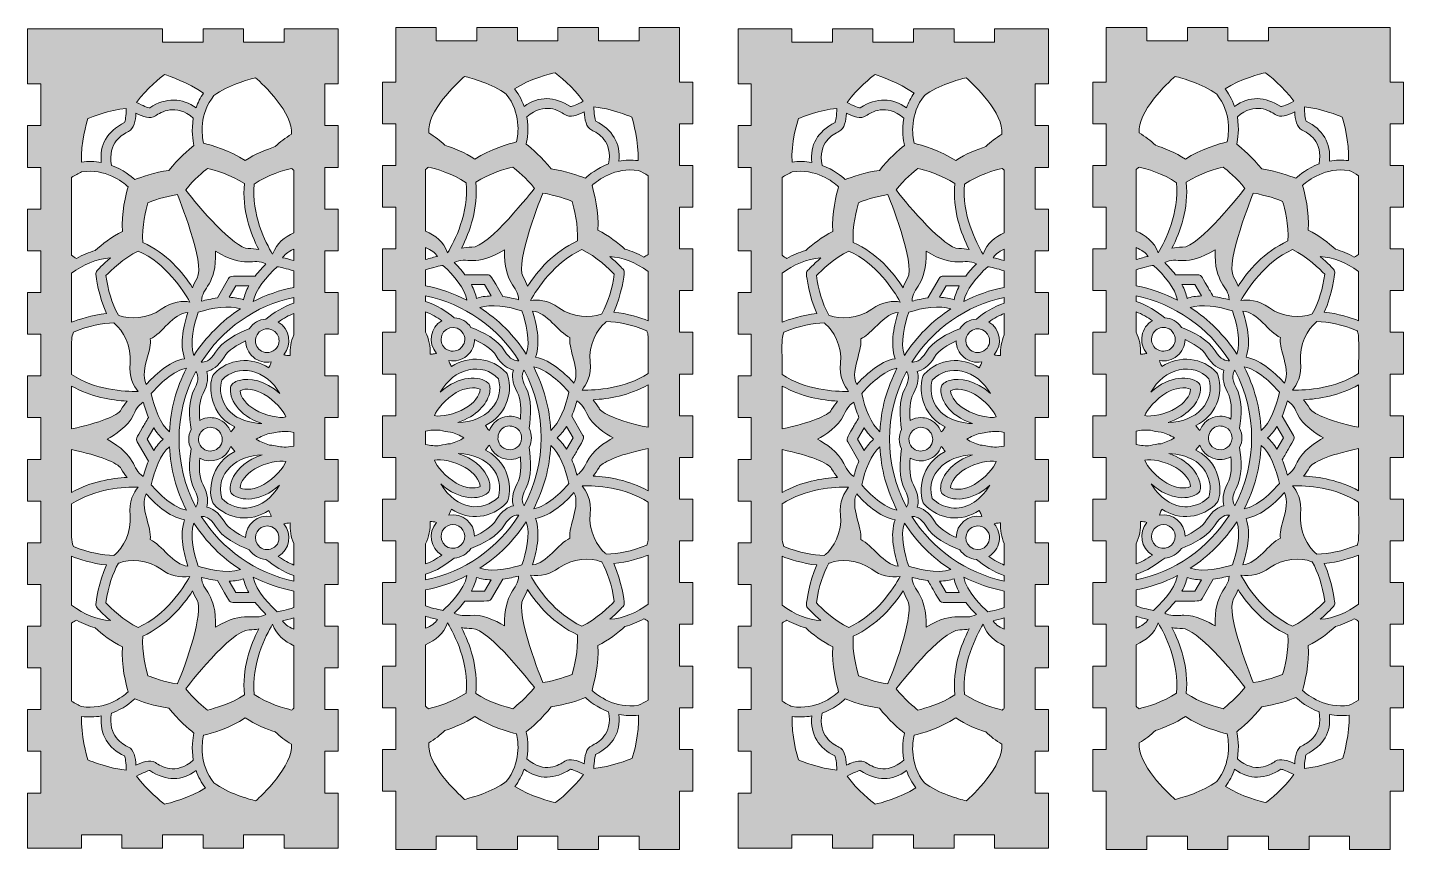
# Model space of a CAD drawing. Header units: inches. Extents: x 21 to 899, y 78 to 602.
import ezdxf

# ---------------------------------------------------------------- set-up
doc = ezdxf.new("R2010")
doc.units = ezdxf.units.IN
doc.header["$MEASUREMENT"] = 0
doc.layers.add('_U+0421_U+043B_U+043E_U+0439 1', color=7, linetype='Continuous')

# ---------------------------------------------------------------- blocks, each defined once
blk = doc.blocks.new('block 2')
at = {"layer": '_U+0421_U+043B_U+043E_U+0439 1', "true_color": 0x1a1523}
h = blk.add_hatch(color=250, dxfattribs=at)
h.dxf.hatch_style = 2
edge = h.paths.add_edge_path()
edge.add_spline(control_points=[(219.52, 566.07), (219.52, 566.07), (219.52, 601.17), (219.52, 601.17), (207.22, 601.17), (197.43, 601.17), (185.13, 601.17), (185.13, 601.17), (185.13, 592.67), (185.13, 592.67), (185.13, 592.67), (159.28, 592.67), (159.28, 592.67), (159.28, 592.67), (159.28, 601.17), (159.28, 601.17), (159.28, 601.17), (133.42, 601.17), (133.42, 601.17), (133.42, 601.17), (133.42, 592.67), (133.42, 592.67), (133.42, 592.67), (107.56, 592.67), (107.56, 592.67), (107.56, 592.67), (107.56, 601.17), (107.56, 601.17), (107.56, 601.17), (21.5, 601.17), (21.5, 601.17), (21.5, 601.17), (21.5, 566.07), (21.5, 566.07), (21.5, 566.07), (29.98, 566.07), (29.98, 566.07), (29.98, 566.07), (29.98, 539.47), (29.98, 539.47), (29.98, 539.47), (21.5, 539.47), (21.5, 539.47), (21.5, 539.47), (21.5, 512.88), (21.5, 512.88), (21.5, 512.88), (29.98, 512.88), (29.98, 512.88), (29.98, 512.88), (29.98, 486.28), (29.98, 486.28), (29.98, 486.28), (21.5, 486.28), (21.5, 486.28), (21.5, 486.28), (21.5, 459.68), (21.5, 459.68), (21.5, 459.68), (29.98, 459.68), (29.98, 459.68), (29.98, 459.68), (29.98, 433.09), (29.98, 433.09), (29.98, 433.09), (21.5, 433.09), (21.5, 433.09), (21.5, 433.09), (21.5, 406.49), (21.5, 406.49), (21.5, 406.49), (29.98, 406.49), (29.98, 406.49), (29.98, 406.49), (29.98, 379.89), (29.98, 379.89), (29.98, 379.89), (21.5, 379.89), (21.5, 379.89), (21.5, 379.89), (21.5, 353.3), (21.5, 353.3), (21.5, 353.3), (29.98, 353.3), (29.98, 353.3), (29.98, 353.3), (29.98, 326.7), (29.98, 326.7), (29.98, 326.7), (21.5, 326.7), (21.5, 326.7), (21.5, 326.7), (21.5, 300.11), (21.5, 300.11), (21.5, 300.11), (29.98, 300.11), (29.98, 300.11), (29.98, 300.11), (29.98, 273.51), (29.98, 273.51), (29.98, 273.51), (21.5, 273.51), (21.5, 273.51), (21.5, 273.51), (21.5, 246.91), (21.5, 246.91), (21.5, 246.91), (29.98, 246.91), (29.98, 246.91), (29.98, 246.91), (29.98, 220.32), (29.98, 220.32), (29.98, 220.32), (21.5, 220.32), (21.5, 220.32), (21.5, 220.32), (21.5, 193.72), (21.5, 193.72), (21.5, 193.72), (29.98, 193.72), (29.98, 193.72), (29.98, 193.72), (29.98, 167.12), (29.98, 167.12), (29.98, 167.12), (21.5, 167.12), (21.5, 167.12), (21.5, 167.12), (21.5, 140.53), (21.5, 140.53), (21.5, 140.53), (29.98, 140.53), (29.98, 140.53), (29.98, 140.53), (29.98, 113.93), (29.98, 113.93), (29.98, 113.93), (21.5, 113.93), (21.5, 113.93), (21.5, 113.93), (21.5, 78.81), (21.5, 78.81), (33.75, 78.81), (43.48, 78.81), (55.84, 78.81), (55.84, 78.81), (55.84, 87.33), (55.84, 87.33), (55.84, 87.33), (81.7, 87.33), (81.7, 87.33), (81.7, 87.33), (81.7, 78.81), (81.7, 78.81), (81.7, 78.81), (107.56, 78.81), (107.56, 78.81), (107.56, 78.81), (107.56, 87.33), (107.56, 87.33), (107.56, 87.33), (133.42, 87.33), (133.42, 87.33), (133.42, 87.33), (133.42, 78.81), (133.42, 78.81), (133.42, 78.81), (159.28, 78.81), (159.28, 78.81), (159.28, 78.81), (159.28, 87.33), (159.28, 87.33), (159.28, 87.33), (185.13, 87.33), (185.13, 87.33), (185.13, 87.33), (185.13, 78.81), (185.13, 78.81), (197.43, 78.81), (207.22, 78.81), (219.52, 78.81), (219.52, 78.81), (219.52, 113.93), (219.52, 113.93), (219.52, 113.93), (210.99, 113.93), (210.99, 113.93), (210.99, 113.93), (210.99, 140.53), (210.99, 140.53), (210.99, 140.53), (219.52, 140.53), (219.52, 140.53), (219.52, 140.53), (219.52, 167.12), (219.52, 167.12), (219.52, 167.12), (210.99, 167.12), (210.99, 167.12), (210.99, 167.12), (210.99, 193.72), (210.99, 193.72), (210.99, 193.72), (219.52, 193.72), (219.52, 193.72), (219.52, 193.72), (219.52, 220.32), (219.52, 220.32), (219.52, 220.32), (210.99, 220.32), (210.99, 220.32), (210.99, 220.32), (210.99, 246.91), (210.99, 246.91), (210.99, 246.91), (219.52, 246.91), (219.52, 246.91), (219.52, 246.91), (219.52, 273.51), (219.52, 273.51), (219.52, 273.51), (210.99, 273.51), (210.99, 273.51), (210.99, 273.51), (210.99, 300.11), (210.99, 300.11), (210.99, 300.11), (219.52, 300.11), (219.52, 300.11), (219.52, 300.11), (219.52, 326.7), (219.52, 326.7), (219.52, 326.7), (210.99, 326.7), (210.99, 326.7), (210.99, 326.7), (210.99, 353.3), (210.99, 353.3), (210.99, 353.3), (219.52, 353.3), (219.52, 353.3), (219.52, 353.3), (219.52, 379.89), (219.52, 379.89), (219.52, 379.89), (210.99, 379.89), (210.99, 379.89), (210.99, 379.89), (210.99, 406.49), (210.99, 406.49), (210.99, 406.49), (219.52, 406.49), (219.52, 406.49), (219.52, 406.49), (219.52, 433.09), (219.52, 433.09), (219.52, 433.09), (210.99, 433.09), (210.99, 433.09), (210.99, 433.09), (210.99, 459.68), (210.99, 459.68), (210.99, 459.68), (219.52, 459.68), (219.52, 459.68), (219.52, 459.68), (219.52, 486.28), (219.52, 486.28), (219.52, 486.28), (210.99, 486.28), (210.99, 486.28), (210.99, 486.28), (210.99, 512.88), (210.99, 512.88), (210.99, 512.88), (219.52, 512.88), (219.52, 512.88), (219.52, 512.88), (219.52, 539.47), (219.52, 539.47), (219.52, 539.47), (210.99, 539.47), (210.99, 539.47), (210.99, 539.47), (210.99, 566.07), (210.99, 566.07), (210.99, 566.07), (219.52, 566.07), (219.52, 566.07), (219.52, 566.07), (219.52, 566.07), (219.52, 566.07)], knot_values=[0, 0, 0, 0, 1, 1, 1, 2, 2, 2, 3, 3, 3, 4, 4, 4, 5, 5, 5, 6, 6, 6, 7, 7, 7, 8, 8, 8, 9, 9, 9, 10, 10, 10, 11, 11, 11, 12, 12, 12, 13, 13, 13, 14, 14, 14, 15, 15, 15, 16, 16, 16, 17, 17, 17, 18, 18, 18, 19, 19, 19, 20, 20, 20, 21, 21, 21, 22, 22, 22, 23, 23, 23, 24, 24, 24, 25, 25, 25, 26, 26, 26, 27, 27, 27, 28, 28, 28, 29, 29, 29, 30, 30, 30, 31, 31, 31, 32, 32, 32, 33, 33, 33, 34, 34, 34, 35, 35, 35, 36, 36, 36, 37, 37, 37, 38, 38, 38, 39, 39, 39, 40, 40, 40, 41, 41, 41, 42, 42, 42, 43, 43, 43, 44, 44, 44, 45, 45, 45, 46, 46, 46, 47, 47, 47, 48, 48, 48, 49, 49, 49, 50, 50, 50, 51, 51, 51, 52, 52, 52, 53, 53, 53, 54, 54, 54, 55, 55, 55, 56, 56, 56, 57, 57, 57, 58, 58, 58, 59, 59, 59, 60, 60, 60, 61, 61, 61, 62, 62, 62, 63, 63, 63, 64, 64, 64, 65, 65, 65, 66, 66, 66, 67, 67, 67, 68, 68, 68, 69, 69, 69, 70, 70, 70, 71, 71, 71, 72, 72, 72, 73, 73, 73, 74, 74, 74, 75, 75, 75, 76, 76, 76, 77, 77, 77, 78, 78, 78, 79, 79, 79, 80, 80, 80, 81, 81, 81, 82, 82, 82, 83, 83, 83, 84, 84, 84, 85, 85, 85, 86, 86, 86, 87, 87, 87, 88, 88, 88, 89, 89, 89, 90, 90, 90, 91, 91, 91, 92, 92, 92, 93, 93, 93, 94, 94, 94, 95, 95, 95, 96, 96, 96, 97, 97, 97, 97], degree=3, periodic=1)
edge = h.paths.add_edge_path()
edge.add_spline(control_points=[(166.91, 570.03), (171.91, 565.57), (191.18, 547.47), (189.78, 533.98), (185.93, 531.68), (182.47, 529.04), (179.49, 526.12), (174.11, 524.35), (166.59, 521.41), (160.35, 517.19), (150.82, 523.64), (138.35, 527.14), (133.76, 528.28), (132.68, 533.1), (130.84, 546.7), (140.4, 558.68), (149.3, 565.25), (162.29, 568.88), (166.91, 570.03)], knot_values=[0, 0, 0, 0, 1, 1, 1, 2, 2, 2, 3, 3, 3, 4, 4, 4, 5, 5, 5, 6, 6, 6, 6], degree=3, periodic=1)
edge = h.paths.add_edge_path()
edge.add_spline(control_points=[(135.78, 382.76), (139.02, 383.54), (143.2, 385.81), (146.79, 391.84), (149.41, 396.24), (155.43, 399.81), (160.59, 402.21), (160.62, 398.21), (162.38, 394.42), (165.49, 391.81), (168.67, 389.13), (172.84, 388.06), (176.89, 388.81), (176.7, 387.84), (176.34, 387.09), (175.97, 386.31), (175.76, 385.88), (175.55, 385.44), (175.36, 384.96), (164.02, 392.5), (149.49, 390.93), (140.27, 380.97), (138.56, 379.13), (137.61, 372.61), (138.97, 366.18), (140.23, 360.19), (143.82, 352.19), (153.66, 347.37), (153.34, 346.97), (153.06, 346.57), (152.8, 346.18), (152.31, 345.47), (151.85, 344.78), (151.1, 344.14), (149.73, 348.01), (146.72, 351.07), (142.8, 352.49), (141.26, 353.05), (139.67, 353.32), (138.09, 353.32), (135.74, 353.32), (133.41, 352.71), (131.33, 351.54), (130.83, 357.21), (130.91, 364.21), (133.41, 368.68), (136.84, 374.81), (136.73, 379.56), (135.78, 382.76)], knot_values=[0, 0, 0, 0, 1, 1, 1, 2, 2, 2, 3, 3, 3, 4, 4, 4, 5, 5, 5, 6, 6, 6, 7, 7, 7, 8, 8, 8, 9, 9, 9, 10, 10, 10, 11, 11, 11, 12, 12, 12, 13, 13, 13, 14, 14, 14, 15, 15, 15, 16, 16, 16, 16], degree=3, periodic=1)
edge = h.paths.add_edge_path()
edge.add_spline(control_points=[(181.65, 404.32), (182.35, 401.73), (181.85, 397.95), (178.17, 395.82), (174.48, 393.69), (170.95, 395.15), (169.06, 397.05), (167.17, 398.94), (165.72, 402.45), (167.85, 406.13), (167.85, 406.13), (167.85, 406.13), (167.85, 406.13), (171.08, 411.73), (179.83, 411.11), (181.65, 404.32)], knot_values=[0, 0, 0, 0, 1, 1, 1, 2, 2, 2, 3, 3, 3, 4, 4, 4, 5, 5, 5, 5], degree=3, periodic=1)
edge = h.paths.add_edge_path()
edge.add_spline(control_points=[(156.57, 377.02), (153.43, 376.16), (151.29, 374.52), (150.98, 372.76), (149.75, 365.89), (155.47, 354.69), (171, 349.52), (164.79, 349.67), (158.88, 351.49), (155.06, 353.69), (146.82, 358.45), (142.85, 368.1), (145.35, 377.23), (150.51, 382.46), (157.24, 384.48), (164.33, 382.91), (171.72, 381.28), (178.29, 376.01), (182.41, 368.65), (172.81, 377.29), (163.04, 378.8), (156.57, 377.02)], knot_values=[0, 0, 0, 0, 1, 1, 1, 2, 2, 2, 3, 3, 3, 4, 4, 4, 5, 5, 5, 6, 6, 6, 7, 7, 7, 7], degree=3, periodic=1)
edge = h.paths.add_edge_path()
edge.add_spline(control_points=[(186.11, 353.7), (182.33, 352.74), (173.19, 354.52), (166.47, 358.41), (161.02, 361.55), (157.17, 366.53), (157.05, 370.48), (160.53, 372.34), (166.76, 371.5), (172.21, 368.35), (178.94, 364.47), (185.05, 357.46), (186.11, 353.7)], knot_values=[0, 0, 0, 0, 1, 1, 1, 2, 2, 2, 3, 3, 3, 4, 4, 4, 4], degree=3, periodic=1)
edge = h.paths.add_edge_path()
edge.add_spline(control_points=[(152.04, 304.44), (152.04, 304.44), (152.04, 304.44), (152.04, 304.44), (157.36, 299.95), (169.91, 299.31), (182.16, 310.15), (171.89, 293.24), (155.07, 291.98), (145.35, 301.8), (140.82, 318.22), (155.54, 329.38), (171.12, 329.54), (151.7, 323.14), (148.32, 307.58), (152.04, 304.44)], knot_values=[0, 0, 0, 0, 1, 1, 1, 2, 2, 2, 3, 3, 3, 4, 4, 4, 5, 5, 5, 5], degree=3, periodic=1)
edge = h.paths.add_edge_path()
edge.add_spline(control_points=[(186.11, 325.34), (185.05, 321.57), (178.94, 314.56), (172.21, 310.68), (166.76, 307.53), (160.53, 306.69), (157.05, 308.56), (157.17, 312.5), (161.02, 317.48), (166.47, 320.62), (173.2, 324.51), (182.32, 326.3), (186.11, 325.34)], knot_values=[0, 0, 0, 0, 1, 1, 1, 2, 2, 2, 3, 3, 3, 4, 4, 4, 4], degree=3, periodic=1)
edge = h.paths.add_edge_path()
edge.add_spline(control_points=[(133.41, 310.35), (130.91, 314.82), (130.84, 321.83), (131.33, 327.49), (138.76, 323.3), (148.24, 326.8), (151.1, 334.9), (151.85, 334.25), (152.32, 333.57), (152.8, 332.85), (153.07, 332.46), (153.34, 332.06), (153.66, 331.66), (143.28, 326.55), (139.97, 317.64), (138.92, 312.64), (137.53, 306.04), (138.54, 299.93), (140.27, 298.07), (149.5, 288.11), (164.03, 286.54), (175.36, 294.07), (175.9, 292.7), (176.6, 291.73), (176.89, 290.22), (168.42, 291.81), (160.67, 285.33), (160.59, 276.82), (155.43, 279.22), (149.41, 282.79), (146.79, 287.19), (143.19, 293.22), (139.02, 295.5), (135.78, 296.28), (136.73, 299.47), (136.84, 304.23), (133.41, 310.35)], knot_values=[0, 0, 0, 0, 1, 1, 1, 2, 2, 2, 3, 3, 3, 4, 4, 4, 5, 5, 5, 6, 6, 6, 7, 7, 7, 8, 8, 8, 9, 9, 9, 10, 10, 10, 11, 11, 11, 12, 12, 12, 12], degree=3, periodic=1)
edge = h.paths.add_edge_path()
edge.add_spline(control_points=[(159.77, 176.56), (151.54, 170.95), (140.29, 167.82), (136.24, 166.82), (133.8, 168.74), (127.47, 173.98), (122.36, 180.41), (123.25, 181.41), (151.1, 217.97), (162.88, 217.97), (165.01, 217.97), (167.02, 218.17), (168.91, 218.56), (163.59, 208.14), (158.2, 193.07), (159.77, 176.56)], knot_values=[0, 0, 0, 0, 1, 1, 1, 2, 2, 2, 3, 3, 3, 4, 4, 4, 5, 5, 5, 5], degree=3, periodic=1)
edge = h.paths.add_edge_path()
edge.add_spline(control_points=[(72.19, 339.52), (76.83, 342.03), (85.69, 347.62), (89.01, 355.09), (91.17, 359.94), (93.59, 362.16), (95.3, 363.18), (96.02, 360.53), (97.11, 357.03), (98.61, 353.45), (97.08, 350.79), (95.84, 348.68), (94.85, 346.99), (90.69, 339.88), (90.52, 339.6), (91.47, 337.96), (91.47, 337.96), (98.61, 325.59), (98.61, 325.59), (97.11, 322.01), (96.02, 318.51), (95.3, 315.85), (87.44, 320.51), (91.9, 328.83), (72.19, 339.52)], knot_values=[0, 0, 0, 0, 1, 1, 1, 2, 2, 2, 3, 3, 3, 4, 4, 4, 5, 5, 5, 6, 6, 6, 7, 7, 7, 8, 8, 8, 8], degree=3, periodic=1)
edge = h.paths.add_edge_path()
edge.add_spline(control_points=[(85.04, 315.21), (75.17, 314.69), (61.89, 312.51), (49.6, 305.58), (49.6, 305.58), (49.6, 332.87), (49.6, 332.87), (67.53, 329.03), (79.03, 324.6), (81.21, 320.66), (82.36, 318.6), (83.64, 316.77), (85.04, 315.21)], knot_values=[0, 0, 0, 0, 1, 1, 1, 2, 2, 2, 3, 3, 3, 4, 4, 4, 4], degree=3, periodic=1)
edge = h.paths.add_edge_path()
edge.add_spline(control_points=[(49.59, 346.16), (49.59, 346.16), (49.59, 373.45), (49.59, 373.45), (61.89, 366.53), (75.17, 364.34), (85.04, 363.83), (83.64, 362.26), (82.36, 360.43), (81.21, 358.38), (79.03, 354.43), (67.53, 350), (49.59, 346.16)], knot_values=[0, 0, 0, 0, 1, 1, 1, 2, 2, 2, 3, 3, 3, 4, 4, 4, 4], degree=3, periodic=1)
edge = h.paths.add_edge_path()
edge.add_spline(control_points=[(65.1, 444.57), (65.26, 443.13), (66.79, 430.63), (71.81, 419.69), (62.75, 418.84), (53.77, 415.75), (49.58, 414.14), (49.58, 414.14), (49.58, 445.34), (49.58, 445.34), (56.87, 450.72), (65.29, 454.61), (74.37, 455.14), (69.39, 450.9), (66.04, 447.19), (65.88, 447.01), (65.15, 446.2), (65.1, 445.52), (65.1, 444.57)], knot_values=[0, 0, 0, 0, 1, 1, 1, 2, 2, 2, 3, 3, 3, 4, 4, 4, 5, 5, 5, 6, 6, 6, 6], degree=3, periodic=1)
edge = h.paths.add_edge_path()
edge.add_spline(control_points=[(71.5, 443.86), (74.44, 446.92), (82.95, 455.26), (92.09, 459.54), (109.71, 451.58), (120.71, 434.64), (124.95, 427.02), (120.8, 427.71), (113.84, 427.7), (106.79, 422.45), (98.26, 416.1), (85.8, 415.96), (80.44, 418.29), (80.12, 418.43), (79.77, 418.51), (79.42, 418.54), (75.1, 426.51), (72.78, 434.9), (71.5, 443.86)], knot_values=[0, 0, 0, 0, 1, 1, 1, 2, 2, 2, 3, 3, 3, 4, 4, 4, 5, 5, 5, 6, 6, 6, 6], degree=3, periodic=1)
edge = h.paths.add_edge_path()
edge.add_spline(control_points=[(98.32, 490.33), (101.21, 491.48), (108.94, 494.34), (117.04, 495.55), (117.38, 494.55), (135.14, 451.41), (129.61, 442.2), (128.4, 440.18), (127.46, 438.16), (126.8, 436.16), (120.45, 445.96), (110.09, 458.15), (95, 465.06), (94.25, 474.98), (97.17, 486.31), (98.32, 490.33)], knot_values=[0, 0, 0, 0, 1, 1, 1, 2, 2, 2, 3, 3, 3, 4, 4, 4, 5, 5, 5, 5], degree=3, periodic=1)
edge = h.paths.add_edge_path()
edge.add_spline(control_points=[(125.75, 345.63), (123.82, 341.73), (123.82, 337.31), (125.75, 333.4), (124.52, 325.38), (123.95, 314.48), (127.96, 307.3), (131.3, 301.33), (130.05, 298.03), (128.89, 296.27), (114.52, 323.49), (114.52, 355.56), (128.89, 382.77), (130.05, 381.02), (131.31, 377.73), (127.96, 371.73), (123.95, 364.56), (124.52, 353.65), (125.75, 345.63)], knot_values=[0, 0, 0, 0, 1, 1, 1, 2, 2, 2, 3, 3, 3, 4, 4, 4, 5, 5, 5, 6, 6, 6, 6], degree=3, periodic=1)
edge = h.paths.add_edge_path()
edge.add_spline(control_points=[(97.17, 304.65), (101.89, 299.38), (111.72, 289.74), (121.69, 288.14), (118.09, 278.71), (121.52, 265.37), (123.73, 258.65), (114.32, 259.17), (107.16, 272.4), (99.8, 275.5), (100.8, 283.45), (92.91, 296.22), (97.17, 304.65)], knot_values=[0, 0, 0, 0, 1, 1, 1, 2, 2, 2, 3, 3, 3, 4, 4, 4, 4], degree=3, periodic=1)
edge = h.paths.add_edge_path()
edge.add_spline(control_points=[(99.8, 403.53), (107.21, 406.65), (114.29, 419.86), (123.73, 420.38), (121.52, 413.66), (118.09, 400.32), (121.69, 390.89), (111.72, 389.29), (101.89, 379.65), (97.17, 374.38), (94.64, 379.36), (96.35, 385.76), (98.02, 391.96), (99.15, 396.2), (100.23, 400.22), (99.8, 403.53)], knot_values=[0, 0, 0, 0, 1, 1, 1, 2, 2, 2, 3, 3, 3, 4, 4, 4, 5, 5, 5, 5], degree=3, periodic=1)
edge = h.paths.add_edge_path()
edge.add_spline(control_points=[(100.42, 368.6), (105.03, 374.12), (114.83, 383.57), (122.87, 384.74), (116.32, 372.01), (112.67, 358.42), (112, 344.28), (106.37, 348.9), (102.39, 359.5), (100.42, 368.6)], knot_values=[0, 0, 0, 0, 1, 1, 1, 2, 2, 2, 3, 3, 3, 3], degree=3, periodic=1)
edge = h.paths.add_edge_path()
edge.add_spline(control_points=[(122.87, 294.3), (114.83, 295.47), (105.04, 304.91), (100.42, 310.43), (102.39, 319.53), (106.37, 330.14), (112, 334.75), (112.67, 320.61), (116.32, 307.02), (122.87, 294.3)], knot_values=[0, 0, 0, 0, 1, 1, 1, 2, 2, 2, 3, 3, 3, 3], degree=3, periodic=1)
edge = h.paths.add_edge_path()
edge.add_spline(control_points=[(101.98, 346.77), (103.81, 343.75), (105.82, 341.32), (107.97, 339.52), (105.82, 337.72), (103.81, 335.29), (101.98, 332.26), (101.98, 332.26), (97.79, 339.52), (97.79, 339.52), (97.79, 339.52), (101.98, 346.77), (101.98, 346.77)], knot_values=[0, 0, 0, 0, 1, 1, 1, 2, 2, 2, 3, 3, 3, 4, 4, 4, 4], degree=3, periodic=1)
edge = h.paths.add_edge_path()
edge.add_spline(control_points=[(106.79, 256.58), (112.23, 252.53), (118.72, 250.93), (124.95, 252), (120.72, 244.38), (109.73, 227.46), (92.08, 219.5), (82.96, 223.77), (74.44, 232.11), (71.5, 235.17), (73.09, 246.25), (75.8, 253.63), (79.42, 260.49), (79.78, 260.52), (80.12, 260.6), (80.45, 260.74), (85.79, 263.08), (98.25, 262.93), (106.79, 256.58)], knot_values=[0, 0, 0, 0, 1, 1, 1, 2, 2, 2, 3, 3, 3, 4, 4, 4, 5, 5, 5, 6, 6, 6, 6], degree=3, periodic=1)
edge = h.paths.add_edge_path()
edge.add_spline(control_points=[(95, 213.97), (110.1, 220.88), (120.45, 233.07), (126.8, 242.87), (127.46, 240.87), (128.4, 238.85), (129.61, 236.83), (134.03, 229.48), (122.48, 195.87), (117.14, 183.74), (117.1, 183.66), (117.07, 183.57), (117.04, 183.48), (108.94, 184.69), (101.21, 187.55), (98.32, 188.7), (97.17, 192.72), (94.25, 204.05), (95, 213.97)], knot_values=[0, 0, 0, 0, 1, 1, 1, 2, 2, 2, 3, 3, 3, 4, 4, 4, 5, 5, 5, 6, 6, 6, 6], degree=3, periodic=1)
edge = h.paths.add_edge_path()
edge.add_spline(control_points=[(141.43, 219.59), (142.03, 241.89), (132.61, 242.38), (132.49, 251.43), (135.15, 250.73), (138.73, 249.92), (142.58, 249.44), (150.42, 235.84), (150.11, 235.51), (152.43, 235.51), (152.43, 235.51), (166.71, 235.51), (166.71, 235.51), (169.05, 232.41), (171.54, 229.72), (173.48, 227.77), (165.72, 223.41), (160.29, 231.17), (141.43, 219.59)], knot_values=[0, 0, 0, 0, 1, 1, 1, 2, 2, 2, 3, 3, 3, 4, 4, 4, 5, 5, 5, 6, 6, 6, 6], degree=3, periodic=1)
edge = h.paths.add_edge_path()
edge.add_spline(control_points=[(154.23, 241.76), (154.23, 241.76), (150.04, 249.01), (150.04, 249.01), (153.58, 249.09), (156.69, 249.61), (159.32, 250.57), (159.8, 247.81), (160.91, 244.86), (162.61, 241.76), (162.61, 241.76), (154.23, 241.76), (154.23, 241.76), (154.23, 241.76), (154.23, 241.76), (154.23, 241.76)], knot_values=[0, 0, 0, 0, 1, 1, 1, 2, 2, 2, 3, 3, 3, 4, 4, 4, 5, 5, 5, 5], degree=3, periodic=1)
edge = h.paths.add_edge_path()
edge.add_spline(control_points=[(130.36, 258.57), (127.88, 265.34), (124.6, 278.54), (127.61, 286.09), (135.34, 274.06), (145.29, 264.1), (157.21, 256.44), (148.68, 253.2), (134.39, 257.29), (130.36, 258.57)], knot_values=[0, 0, 0, 0, 1, 1, 1, 2, 2, 2, 3, 3, 3, 3], degree=3, periodic=1)
edge = h.paths.add_edge_path()
edge.add_spline(control_points=[(132.76, 344.82), (134, 346.05), (135.93, 347.11), (138.14, 347.11), (139.32, 347.11), (140.59, 346.8), (141.88, 346.06), (144.21, 344.71), (145.66, 342.21), (145.66, 339.52), (145.66, 335.26), (142.63, 332.93), (140.03, 332.24), (137.46, 331.55), (133.69, 332.05), (131.57, 335.74), (129.44, 339.42), (130.88, 342.93), (132.76, 344.82)], knot_values=[0, 0, 0, 0, 1, 1, 1, 2, 2, 2, 3, 3, 3, 4, 4, 4, 5, 5, 5, 6, 6, 6, 6], degree=3, periodic=1)
edge = h.paths.add_edge_path()
edge.add_spline(control_points=[(174.39, 284.22), (183.12, 284.22), (184.9, 271.7), (176.37, 269.42), (173.77, 268.72), (169.97, 269.21), (167.85, 272.9), (164.95, 277.92), (168.58, 284.22), (174.39, 284.22)], knot_values=[0, 0, 0, 0, 1, 1, 1, 2, 2, 2, 3, 3, 3, 3], degree=3, periodic=1)
edge = h.paths.add_edge_path()
edge.add_spline(control_points=[(127.61, 392.94), (124.61, 400.49), (127.89, 413.7), (130.36, 420.46), (139.22, 423.3), (150.4, 425.15), (157.21, 422.59), (145.43, 415.01), (135.26, 404.82), (127.61, 392.94)], knot_values=[0, 0, 0, 0, 1, 1, 1, 2, 2, 2, 3, 3, 3, 3], degree=3, periodic=1)
edge = h.paths.add_edge_path()
edge.add_spline(control_points=[(150.04, 430.02), (150.04, 430.02), (154.23, 437.28), (154.23, 437.28), (154.23, 437.28), (162.61, 437.28), (162.61, 437.28), (160.91, 434.17), (159.8, 431.22), (159.32, 428.46), (156.69, 429.42), (153.58, 429.94), (150.04, 430.02)], knot_values=[0, 0, 0, 0, 1, 1, 1, 2, 2, 2, 3, 3, 3, 4, 4, 4, 4], degree=3, periodic=1)
edge = h.paths.add_edge_path()
edge.add_spline(control_points=[(149.72, 441.96), (149.72, 441.96), (142.58, 429.59), (142.58, 429.59), (138.73, 429.11), (135.16, 428.3), (132.49, 427.6), (132.6, 436.74), (142.03, 437.04), (141.43, 459.44), (160.45, 447.76), (165.58, 455.7), (173.48, 451.26), (171.54, 449.31), (169.05, 446.62), (166.71, 443.53), (151.02, 443.54), (150.88, 443.97), (149.72, 441.96)], knot_values=[0, 0, 0, 0, 1, 1, 1, 2, 2, 2, 3, 3, 3, 4, 4, 4, 5, 5, 5, 6, 6, 6, 6], degree=3, periodic=1)
edge = h.paths.add_edge_path()
edge.add_spline(control_points=[(162.22, 461.06), (153.69, 461.06), (130.07, 488.12), (122.54, 498.4), (122.48, 498.48), (122.42, 498.55), (122.36, 498.63), (127.46, 505.04), (133.8, 510.29), (136.24, 512.22), (140.29, 511.22), (151.54, 508.09), (159.76, 502.48), (158.2, 485.97), (163.58, 470.9), (168.9, 460.48), (166.69, 460.95), (164.57, 461.06), (162.22, 461.06)], knot_values=[0, 0, 0, 0, 1, 1, 1, 2, 2, 2, 3, 3, 3, 4, 4, 4, 5, 5, 5, 6, 6, 6, 6], degree=3, periodic=1)
edge = h.paths.add_edge_path()
edge.add_spline(control_points=[(108.87, 572.18), (111.61, 571.25), (123.98, 566.84), (133.77, 560.25), (131.75, 557.31), (130.13, 554.15), (128.95, 550.82), (120.13, 557.17), (109.93, 557.77), (99.47, 550.8), (98.47, 550.81), (94.93, 552.11), (91.05, 554.28), (97.47, 563.19), (106.72, 570.53), (108.87, 572.18)], knot_values=[0, 0, 0, 0, 1, 1, 1, 2, 2, 2, 3, 3, 3, 4, 4, 4, 5, 5, 5, 5], degree=3, periodic=1)
edge = h.paths.add_edge_path()
edge.add_spline(control_points=[(90.65, 547.4), (95.06, 545.16), (99.76, 543.53), (103.09, 545.7), (106.6, 547.99), (115.86, 554.04), (127.21, 544.24), (125.86, 536.55), (126.94, 529.96), (127.65, 526.87), (124.36, 524.26), (117.38, 518.34), (111.68, 510.97), (102.47, 509.73), (93.84, 506.63), (89.93, 505.09), (87.61, 507.25), (82.45, 511.48), (75.11, 514.15), (72.3, 528.88), (82.16, 533.88), (85.9, 535.78), (89.45, 537.57), (90.38, 542.46), (90.65, 547.4)], knot_values=[0, 0, 0, 0, 1, 1, 1, 2, 2, 2, 3, 3, 3, 4, 4, 4, 5, 5, 5, 6, 6, 6, 7, 7, 7, 8, 8, 8, 8], degree=3, periodic=1)
edge = h.paths.add_edge_path()
edge.add_spline(control_points=[(60.01, 543.98), (62.37, 544.96), (73.45, 549.38), (84.49, 550.5), (84.43, 545.92), (83.75, 542.22), (83.36, 541.49), (72.09, 535.43), (67.34, 527.28), (68.53, 515.95), (64.36, 516.72), (60.13, 516.81), (55.96, 516.26), (55.25, 528.2), (59.17, 541.34), (60.01, 543.98)], knot_values=[0, 0, 0, 0, 1, 1, 1, 2, 2, 2, 3, 3, 3, 4, 4, 4, 5, 5, 5, 5], degree=3, periodic=1)
edge = h.paths.add_edge_path()
edge.add_spline(control_points=[(56.01, 509.96), (71.17, 512.24), (82.02, 503.85), (85.66, 500.51), (84.35, 495.96), (81.14, 483.4), (81.97, 471.94), (75.2, 468.64), (68.88, 463.6), (64.66, 459.82), (60.64, 458.71), (56.63, 457.03), (52.71, 454.84), (51.67, 455.32), (50.61, 455.97), (49.58, 456.79), (49.58, 456.79), (49.57, 506.48), (49.57, 506.48), (51.82, 507.9), (53.99, 509.07), (56.01, 509.96)], knot_values=[0, 0, 0, 0, 1, 1, 1, 2, 2, 2, 3, 3, 3, 4, 4, 4, 5, 5, 5, 6, 6, 6, 7, 7, 7, 7], degree=3, periodic=1)
edge = h.paths.add_edge_path()
edge.add_spline(control_points=[(50.72, 407.87), (61.09, 412.04), (69.1, 413.46), (76.61, 413.67), (76.81, 413.38), (77.05, 413.12), (77.34, 412.91), (82.03, 409.44), (88.14, 398.58), (86.91, 388.01), (85.89, 379.28), (89.35, 373.25), (92.04, 370), (82.88, 369.84), (64.74, 370.93), (49.59, 380.75), (49.59, 385.32), (49.57, 388.96), (49.56, 391.89), (49.51, 404.44), (49.52, 403.88), (50.72, 407.87)], knot_values=[0, 0, 0, 0, 1, 1, 1, 2, 2, 2, 3, 3, 3, 4, 4, 4, 5, 5, 5, 6, 6, 6, 7, 7, 7, 7], degree=3, periodic=1)
edge = h.paths.add_edge_path()
edge.add_spline(control_points=[(49.6, 298.29), (64.77, 308.11), (82.89, 309.22), (92.04, 309.04), (89.36, 305.79), (85.89, 299.76), (86.91, 291.02), (88.14, 280.45), (82.03, 269.59), (77.34, 266.12), (77.05, 265.91), (76.81, 265.65), (76.61, 265.36), (69.1, 265.6), (61.19, 266.96), (50.72, 271.16), (49.26, 275.98), (49.6, 273.9), (49.6, 298.29)], knot_values=[0, 0, 0, 0, 1, 1, 1, 2, 2, 2, 3, 3, 3, 4, 4, 4, 5, 5, 5, 6, 6, 6, 6], degree=3, periodic=1)
edge = h.paths.add_edge_path()
edge.add_spline(control_points=[(49.61, 264.88), (53.79, 263.27), (62.76, 260.19), (71.81, 259.34), (66.78, 248.4), (65.26, 235.9), (65.1, 234.45), (65, 233.57), (65.28, 232.68), (65.88, 232.02), (66.04, 231.84), (69.39, 228.13), (74.37, 223.89), (66.09, 224.36), (57.77, 227.64), (49.61, 233.66), (49.61, 233.66), (49.61, 264.88), (49.61, 264.88)], knot_values=[0, 0, 0, 0, 1, 1, 1, 2, 2, 2, 3, 3, 3, 4, 4, 4, 5, 5, 5, 6, 6, 6, 6], degree=3, periodic=1)
edge = h.paths.add_edge_path()
edge.add_spline(control_points=[(49.62, 172.52), (49.62, 172.52), (49.61, 222.28), (49.61, 222.28), (50.64, 223.08), (51.68, 223.72), (52.71, 224.19), (56.62, 222), (60.64, 220.33), (64.66, 219.21), (68.88, 215.43), (75.2, 210.39), (81.97, 207.09), (81.14, 195.63), (84.35, 183.07), (85.66, 178.52), (82.04, 175.18), (71.21, 166.79), (56.01, 169.08), (54.01, 169.95), (51.86, 171.11), (49.62, 172.52)], knot_values=[0, 0, 0, 0, 1, 1, 1, 2, 2, 2, 3, 3, 3, 4, 4, 4, 5, 5, 5, 6, 6, 6, 7, 7, 7, 7], degree=3, periodic=1)
edge = h.paths.add_edge_path()
edge.add_spline(control_points=[(60.02, 135.05), (59.2, 137.72), (55.41, 150.9), (55.99, 162.76), (60.26, 162.21), (64.39, 162.32), (68.54, 163.09), (67.35, 151.2), (73.18, 142.41), (83.29, 137.57), (83.79, 136.69), (84.43, 132.98), (84.5, 128.54), (73.47, 129.65), (62.4, 134.06), (60.02, 135.05)], knot_values=[0, 0, 0, 0, 1, 1, 1, 2, 2, 2, 3, 3, 3, 4, 4, 4, 5, 5, 5, 5], degree=3, periodic=1)
edge = h.paths.add_edge_path()
edge.add_spline(control_points=[(85.9, 143.26), (82.16, 145.15), (72.29, 150.15), (75.11, 164.88), (82.45, 167.56), (87.61, 171.78), (89.93, 173.95), (93.84, 172.4), (102.47, 169.31), (111.68, 168.06), (117.37, 160.71), (124.36, 154.78), (127.65, 152.17), (126.94, 149.07), (125.86, 142.49), (127.21, 134.8), (115.86, 125), (106.6, 131.04), (103.09, 133.33), (99.53, 135.65), (94.43, 133.55), (90.65, 131.64), (90.38, 136.57), (89.45, 141.46), (85.9, 143.26)], knot_values=[0, 0, 0, 0, 1, 1, 1, 2, 2, 2, 3, 3, 3, 4, 4, 4, 5, 5, 5, 6, 6, 6, 7, 7, 7, 8, 8, 8, 8], degree=3, periodic=1)
edge = h.paths.add_edge_path()
edge.add_spline(control_points=[(108.93, 106.81), (106.88, 108.38), (97.53, 115.76), (91.05, 124.75), (95.04, 126.98), (98.58, 128.25), (99.41, 128.27), (110.28, 121.53), (119.72, 121.49), (128.95, 128.2), (130.35, 124.26), (132.36, 120.57), (134.94, 117.18), (124.96, 110.74), (111.64, 107.44), (108.93, 106.81)], knot_values=[0, 0, 0, 0, 1, 1, 1, 2, 2, 2, 3, 3, 3, 4, 4, 4, 5, 5, 5, 5], degree=3, periodic=1)
edge = h.paths.add_edge_path()
edge.add_spline(control_points=[(166.97, 108.99), (162.44, 110.11), (149.35, 113.74), (140.4, 120.35), (130.84, 132.33), (132.68, 145.93), (133.76, 150.75), (138.35, 151.89), (150.82, 155.39), (160.35, 161.84), (166.59, 157.62), (174.11, 154.68), (179.5, 152.91), (182.47, 149.99), (185.92, 147.35), (189.77, 145.05), (191.09, 131.83), (170.63, 111.72), (166.97, 108.99)], knot_values=[0, 0, 0, 0, 1, 1, 1, 2, 2, 2, 3, 3, 3, 4, 4, 4, 5, 5, 5, 6, 6, 6, 6], degree=3, periodic=1)
edge = h.paths.add_edge_path()
edge.add_spline(control_points=[(191.31, 167.96), (190.76, 167.51), (190.28, 167.12), (189.89, 166.82), (185.77, 167.84), (174.28, 171.04), (166.03, 176.79), (164.1, 196.04), (173.27, 214.05), (177.76, 221.53), (180.49, 214.2), (185.3, 210.78), (191.31, 207.84), (191.31, 207.84), (191.31, 167.96), (191.31, 167.96), (191.31, 167.96), (191.31, 167.96), (191.31, 167.96)], knot_values=[0, 0, 0, 0, 1, 1, 1, 2, 2, 2, 3, 3, 3, 4, 4, 4, 5, 5, 5, 6, 6, 6, 6], degree=3, periodic=1)
edge = h.paths.add_edge_path()
edge.add_spline(control_points=[(191.31, 218.37), (187.35, 219.98), (185.24, 222.13), (184.12, 223.79), (186.09, 224.2), (188.58, 224.8), (191.31, 225.63), (191.31, 225.63), (191.31, 218.37), (191.31, 218.37)], knot_values=[0, 0, 0, 0, 1, 1, 1, 2, 2, 2, 3, 3, 3, 3], degree=3, periodic=1)
edge = h.paths.add_edge_path()
edge.add_spline(control_points=[(191.31, 232.21), (186.71, 230.65), (182.7, 229.83), (180.73, 229.49), (177.6, 232.34), (166.92, 242.66), (165.45, 251.68), (173.58, 247.5), (182.26, 244.47), (191.31, 242.66), (191.31, 242.66), (191.31, 232.21), (191.31, 232.21), (191.31, 232.21), (191.31, 232.21), (191.31, 232.21)], knot_values=[0, 0, 0, 0, 1, 1, 1, 2, 2, 2, 3, 3, 3, 4, 4, 4, 5, 5, 5, 5], degree=3, periodic=1)
edge = h.paths.add_edge_path()
edge.add_spline(control_points=[(191.31, 249.04), (166.96, 254.25), (145.61, 269.2), (132.32, 290.33), (134.43, 290.47), (137.92, 289.87), (141.42, 283.99), (145.63, 276.93), (155.36, 271.98), (162.92, 269.03), (165.33, 265.4), (169.16, 263.19), (173.51, 262.92), (178.08, 259.26), (184.71, 254.68), (191.31, 252.74), (191.31, 252.74), (191.31, 249.04), (191.31, 249.04), (191.31, 249.04), (191.31, 249.04), (191.31, 249.04)], knot_values=[0, 0, 0, 0, 1, 1, 1, 2, 2, 2, 3, 3, 3, 4, 4, 4, 5, 5, 5, 6, 6, 6, 7, 7, 7, 7], degree=3, periodic=1)
edge = h.paths.add_edge_path()
edge.add_spline(control_points=[(191.31, 259.33), (188.33, 260.45), (184.96, 262.32), (181.42, 264.79), (188.78, 269.14), (190.45, 279.11), (184.89, 285.62), (186.33, 286.12), (187.53, 285.99), (188.97, 286.21), (188.67, 281.57), (189.45, 277.14), (191.31, 273.03), (191.31, 273.03), (191.31, 259.33), (191.31, 259.33)], knot_values=[0, 0, 0, 0, 1, 1, 1, 2, 2, 2, 3, 3, 3, 4, 4, 4, 5, 5, 5, 5], degree=3, periodic=1)
edge = h.paths.add_edge_path()
edge.add_spline(control_points=[(191.31, 335.12), (186.03, 334.07), (183.5, 334.56), (180.6, 335.11), (179.19, 335.38), (177.74, 335.66), (175.88, 335.8), (172.87, 336.66), (170.02, 337.9), (167.39, 339.52), (170.02, 341.13), (172.86, 342.37), (175.86, 343.22), (177.8, 343.37), (179.27, 343.66), (180.69, 343.94), (183.51, 344.49), (185.97, 344.97), (191.31, 343.92), (191.31, 343.92), (191.31, 335.12), (191.31, 335.12), (191.31, 335.12), (191.31, 335.12), (191.31, 335.12)], knot_values=[0, 0, 0, 0, 1, 1, 1, 2, 2, 2, 3, 3, 3, 4, 4, 4, 5, 5, 5, 6, 6, 6, 7, 7, 7, 8, 8, 8, 8], degree=3, periodic=1)
edge = h.paths.add_edge_path()
edge.add_spline(control_points=[(191.31, 406), (189.45, 401.89), (188.67, 397.46), (188.97, 392.82), (188.46, 392.89), (187.98, 392.93), (187.51, 392.96), (186.65, 393.03), (185.82, 393.09), (184.89, 393.41), (190.45, 399.93), (188.77, 409.89), (181.42, 414.24), (184.96, 416.72), (188.33, 418.58), (191.31, 419.7), (191.31, 419.7), (191.31, 406), (191.31, 406)], knot_values=[0, 0, 0, 0, 1, 1, 1, 2, 2, 2, 3, 3, 3, 4, 4, 4, 5, 5, 5, 6, 6, 6, 6], degree=3, periodic=1)
edge = h.paths.add_edge_path()
edge.add_spline(control_points=[(191.31, 426.29), (184.71, 424.36), (178.08, 419.78), (173.51, 416.11), (169.16, 415.84), (165.33, 413.63), (162.92, 410), (155.36, 407.06), (145.62, 402.1), (141.42, 395.04), (137.91, 389.15), (134.44, 388.57), (132.32, 388.7), (145.6, 409.83), (166.96, 424.78), (191.3, 429.99), (191.3, 429.99), (191.3, 426.29), (191.3, 426.29), (191.3, 426.29), (191.31, 426.29), (191.31, 426.29)], knot_values=[0, 0, 0, 0, 1, 1, 1, 2, 2, 2, 3, 3, 3, 4, 4, 4, 5, 5, 5, 6, 6, 6, 7, 7, 7, 7], degree=3, periodic=1)
edge = h.paths.add_edge_path()
edge.add_spline(control_points=[(191.31, 436.37), (182.26, 434.57), (173.58, 431.54), (165.46, 427.35), (166.64, 434.53), (173.84, 443.29), (180.73, 449.54), (182.7, 449.2), (186.71, 448.38), (191.3, 446.82), (191.3, 446.82), (191.3, 436.37), (191.3, 436.37), (191.3, 436.37), (191.31, 436.37), (191.31, 436.37)], knot_values=[0, 0, 0, 0, 1, 1, 1, 2, 2, 2, 3, 3, 3, 4, 4, 4, 5, 5, 5, 5], degree=3, periodic=1)
edge = h.paths.add_edge_path()
edge.add_spline(control_points=[(191.31, 453.4), (188.59, 454.23), (186.09, 454.83), (184.12, 455.24), (185.24, 456.9), (187.35, 459.06), (191.31, 460.66), (191.31, 460.66), (191.31, 453.4), (191.31, 453.4)], knot_values=[0, 0, 0, 0, 1, 1, 1, 2, 2, 2, 3, 3, 3, 3], degree=3, periodic=1)
edge = h.paths.add_edge_path()
edge.add_spline(control_points=[(191.31, 471.19), (185.28, 468.23), (180.5, 464.85), (177.76, 457.5), (173.27, 464.98), (164.1, 482.99), (166.03, 502.24), (174.27, 507.99), (185.77, 511.19), (189.89, 512.22), (190.28, 511.91), (190.76, 511.53), (191.3, 511.07), (191.3, 511.07), (191.3, 471.19), (191.3, 471.19), (191.3, 471.19), (191.31, 471.19), (191.31, 471.19)], knot_values=[0, 0, 0, 0, 1, 1, 1, 2, 2, 2, 3, 3, 3, 4, 4, 4, 5, 5, 5, 6, 6, 6, 6], degree=3, periodic=1)
h = blk.add_hatch(color=250, dxfattribs=at)
h.dxf.hatch_style = 2
edge = h.paths.add_edge_path()
edge.add_spline(control_points=[(445.84, 540.68), (445.84, 540.68), (445.84, 567.27), (445.84, 567.27), (445.84, 567.27), (437.34, 567.27), (437.34, 567.27), (437.34, 579.73), (437.34, 589.37), (437.34, 602.03), (437.34, 602.03), (411.48, 602.03), (411.48, 602.03), (411.48, 602.03), (411.48, 593.53), (411.48, 593.53), (411.48, 593.53), (385.62, 593.53), (385.62, 593.53), (385.62, 593.53), (385.62, 602.03), (385.62, 602.03), (385.62, 602.03), (359.76, 602.03), (359.76, 602.03), (359.76, 602.03), (359.76, 593.53), (359.76, 593.53), (359.76, 593.53), (333.9, 593.53), (333.9, 593.53), (333.9, 593.53), (333.9, 602.03), (333.9, 602.03), (333.9, 602.03), (308.04, 602.03), (308.04, 602.03), (308.04, 602.03), (308.04, 593.53), (308.04, 593.53), (308.04, 593.53), (282.18, 593.53), (282.18, 593.53), (282.18, 593.53), (282.18, 602.03), (282.18, 602.03), (282.18, 602.03), (256.33, 602.03), (256.33, 602.03), (256.33, 589.37), (256.33, 579.73), (256.33, 567.27), (256.33, 567.27), (247.82, 567.27), (247.82, 567.27), (247.82, 567.27), (247.82, 540.68), (247.82, 540.68), (247.82, 540.68), (256.33, 540.68), (256.33, 540.68), (256.33, 540.68), (256.33, 514.08), (256.33, 514.08), (256.33, 514.08), (247.82, 514.08), (247.82, 514.08), (247.82, 514.08), (247.82, 487.49), (247.82, 487.49), (247.82, 487.49), (256.33, 487.49), (256.33, 487.49), (256.33, 487.49), (256.33, 460.89), (256.33, 460.89), (256.33, 460.89), (247.82, 460.89), (247.82, 460.89), (247.82, 460.89), (247.82, 434.29), (247.82, 434.29), (247.82, 434.29), (256.33, 434.29), (256.33, 434.29), (256.33, 434.29), (256.33, 407.7), (256.33, 407.7), (256.33, 407.7), (247.82, 407.7), (247.82, 407.7), (247.82, 407.7), (247.82, 381.1), (247.82, 381.1), (247.82, 381.1), (256.33, 381.1), (256.33, 381.1), (256.33, 381.1), (256.33, 354.5), (256.33, 354.5), (256.33, 354.5), (247.82, 354.5), (247.82, 354.5), (247.82, 354.5), (247.82, 327.91), (247.82, 327.91), (247.82, 327.91), (256.33, 327.91), (256.33, 327.91), (256.33, 327.91), (256.33, 301.31), (256.33, 301.31), (256.33, 301.31), (247.82, 301.31), (247.82, 301.31), (247.82, 301.31), (247.82, 274.71), (247.82, 274.71), (247.82, 274.71), (256.33, 274.71), (256.33, 274.71), (256.33, 274.71), (256.33, 248.12), (256.33, 248.12), (256.33, 248.12), (247.82, 248.12), (247.82, 248.12), (247.82, 248.12), (247.82, 221.52), (247.82, 221.52), (247.82, 221.52), (256.33, 221.52), (256.33, 221.52), (256.33, 221.52), (256.33, 194.92), (256.33, 194.92), (256.33, 194.92), (247.82, 194.92), (247.82, 194.92), (247.82, 194.92), (247.82, 168.33), (247.82, 168.33), (247.82, 168.33), (256.33, 168.33), (256.33, 168.33), (256.33, 168.33), (256.33, 141.73), (256.33, 141.73), (256.33, 141.73), (247.82, 141.73), (247.82, 141.73), (247.82, 141.73), (247.82, 115.13), (247.82, 115.13), (247.82, 115.13), (256.33, 115.13), (256.33, 115.13), (256.33, 100.92), (256.33, 91.98), (256.33, 77.95), (256.33, 77.95), (282.18, 77.95), (282.18, 77.95), (282.18, 77.95), (282.18, 86.47), (282.18, 86.47), (282.18, 86.47), (308.04, 86.47), (308.04, 86.47), (308.04, 86.47), (308.04, 77.95), (308.04, 77.95), (308.04, 77.95), (333.9, 77.95), (333.9, 77.95), (333.9, 77.95), (333.9, 86.47), (333.9, 86.47), (333.9, 86.47), (359.76, 86.47), (359.76, 86.47), (359.76, 86.47), (359.76, 77.95), (359.76, 77.95), (359.76, 77.95), (385.62, 77.95), (385.62, 77.95), (385.62, 77.95), (385.62, 86.47), (385.62, 86.47), (385.62, 86.47), (411.48, 86.47), (411.48, 86.47), (411.48, 86.47), (411.48, 77.95), (411.48, 77.95), (411.48, 77.95), (437.34, 77.95), (437.34, 77.95), (437.34, 91.98), (437.34, 100.92), (437.34, 115.13), (437.34, 115.13), (445.84, 115.13), (445.84, 115.13), (445.84, 115.13), (445.84, 141.73), (445.84, 141.73), (445.84, 141.73), (437.34, 141.73), (437.34, 141.73), (437.34, 141.73), (437.34, 168.33), (437.34, 168.33), (437.34, 168.33), (445.84, 168.33), (445.84, 168.33), (445.84, 168.33), (445.84, 194.92), (445.84, 194.92), (445.84, 194.92), (437.34, 194.92), (437.34, 194.92), (437.34, 194.92), (437.34, 221.52), (437.34, 221.52), (437.34, 221.52), (445.84, 221.52), (445.84, 221.52), (445.84, 221.52), (445.84, 248.12), (445.84, 248.12), (445.84, 248.12), (437.34, 248.12), (437.34, 248.12), (437.34, 248.12), (437.34, 274.71), (437.34, 274.71), (437.34, 274.71), (445.84, 274.71), (445.84, 274.71), (445.84, 274.71), (445.84, 301.31), (445.84, 301.31), (445.84, 301.31), (437.34, 301.31), (437.34, 301.31), (437.34, 301.31), (437.34, 327.91), (437.34, 327.91), (437.34, 327.91), (445.84, 327.91), (445.84, 327.91), (445.84, 327.91), (445.84, 354.5), (445.84, 354.5), (445.84, 354.5), (437.34, 354.5), (437.34, 354.5), (437.34, 354.5), (437.34, 381.1), (437.34, 381.1), (437.34, 381.1), (445.84, 381.1), (445.84, 381.1), (445.84, 381.1), (445.84, 407.7), (445.84, 407.7), (445.84, 407.7), (437.34, 407.7), (437.34, 407.7), (437.34, 407.7), (437.34, 434.29), (437.34, 434.29), (437.34, 434.29), (445.84, 434.29), (445.84, 434.29), (445.84, 434.29), (445.84, 460.89), (445.84, 460.89), (445.84, 460.89), (437.34, 460.89), (437.34, 460.89), (437.34, 460.89), (437.34, 487.49), (437.34, 487.49), (437.34, 487.49), (445.84, 487.49), (445.84, 487.49), (445.84, 487.49), (445.84, 514.08), (445.84, 514.08), (445.84, 514.08), (437.34, 514.08), (437.34, 514.08), (437.34, 514.08), (437.34, 540.68), (437.34, 540.68), (437.34, 540.68), (445.84, 540.68), (445.84, 540.68), (445.84, 540.68), (445.84, 540.68), (445.84, 540.68)], knot_values=[0, 0, 0, 0, 1, 1, 1, 2, 2, 2, 3, 3, 3, 4, 4, 4, 5, 5, 5, 6, 6, 6, 7, 7, 7, 8, 8, 8, 9, 9, 9, 10, 10, 10, 11, 11, 11, 12, 12, 12, 13, 13, 13, 14, 14, 14, 15, 15, 15, 16, 16, 16, 17, 17, 17, 18, 18, 18, 19, 19, 19, 20, 20, 20, 21, 21, 21, 22, 22, 22, 23, 23, 23, 24, 24, 24, 25, 25, 25, 26, 26, 26, 27, 27, 27, 28, 28, 28, 29, 29, 29, 30, 30, 30, 31, 31, 31, 32, 32, 32, 33, 33, 33, 34, 34, 34, 35, 35, 35, 36, 36, 36, 37, 37, 37, 38, 38, 38, 39, 39, 39, 40, 40, 40, 41, 41, 41, 42, 42, 42, 43, 43, 43, 44, 44, 44, 45, 45, 45, 46, 46, 46, 47, 47, 47, 48, 48, 48, 49, 49, 49, 50, 50, 50, 51, 51, 51, 52, 52, 52, 53, 53, 53, 54, 54, 54, 55, 55, 55, 56, 56, 56, 57, 57, 57, 58, 58, 58, 59, 59, 59, 60, 60, 60, 61, 61, 61, 62, 62, 62, 63, 63, 63, 64, 64, 64, 65, 65, 65, 66, 66, 66, 67, 67, 67, 68, 68, 68, 69, 69, 69, 70, 70, 70, 71, 71, 71, 72, 72, 72, 73, 73, 73, 74, 74, 74, 75, 75, 75, 76, 76, 76, 77, 77, 77, 78, 78, 78, 79, 79, 79, 80, 80, 80, 81, 81, 81, 82, 82, 82, 83, 83, 83, 84, 84, 84, 85, 85, 85, 86, 86, 86, 87, 87, 87, 88, 88, 88, 89, 89, 89, 90, 90, 90, 91, 91, 91, 92, 92, 92, 93, 93, 93, 94, 94, 94, 95, 95, 95, 96, 96, 96, 97, 97, 97, 98, 98, 98, 99, 99, 99, 100, 100, 100, 101, 101, 101, 101], degree=3, periodic=1)
edge = h.paths.add_edge_path()
edge.add_spline(control_points=[(392.76, 224.76), (397.77, 229.02), (401.09, 232.71), (401.25, 232.89), (401.84, 233.55), (402.13, 234.43), (402.03, 235.32), (401.97, 235.89), (400.49, 248.94), (395.32, 260.21), (404.11, 261.03), (412.73, 263.91), (417.26, 265.64), (417.26, 265.64), (417.26, 234.34), (417.26, 234.34), (410.04, 229.07), (401.72, 225.27), (392.76, 224.76)], knot_values=[0, 0, 0, 0, 1, 1, 1, 2, 2, 2, 3, 3, 3, 4, 4, 4, 5, 5, 5, 6, 6, 6, 6], degree=3, periodic=1)
edge = h.paths.add_edge_path()
edge.add_spline(control_points=[(339.48, 153.03), (342.77, 155.64), (349.77, 161.57), (355.45, 168.92), (364.66, 170.17), (373.29, 173.26), (377.2, 174.81), (379.52, 172.65), (384.68, 168.42), (392.02, 165.74), (394.83, 151.01), (384.97, 146.01), (381.23, 144.12), (377.68, 142.32), (376.75, 137.44), (376.48, 132.5), (372.06, 134.73), (367.37, 136.36), (364.04, 134.19), (360.52, 131.9), (351.27, 125.86), (339.92, 135.66), (341.27, 143.35), (340.19, 149.94), (339.48, 153.03)], knot_values=[0, 0, 0, 0, 1, 1, 1, 2, 2, 2, 3, 3, 3, 4, 4, 4, 5, 5, 5, 6, 6, 6, 7, 7, 7, 8, 8, 8, 8], degree=3, periodic=1)
edge = h.paths.add_edge_path()
edge.add_spline(control_points=[(298.22, 219.43), (300.45, 218.95), (302.57, 218.83), (304.92, 218.83), (315.74, 218.83), (343.88, 182.27), (344.77, 181.27), (339.66, 174.86), (333.33, 169.6), (330.89, 167.68), (326.84, 168.68), (315.59, 171.81), (307.36, 177.42), (308.93, 193.92), (303.54, 209), (298.22, 219.43)], knot_values=[0, 0, 0, 0, 1, 1, 1, 2, 2, 2, 3, 3, 3, 4, 4, 4, 5, 5, 5, 5], degree=3, periodic=1)
edge = h.paths.add_edge_path()
edge.add_spline(control_points=[(307.36, 503.34), (315.58, 508.94), (326.84, 512.08), (330.89, 513.08), (333.33, 511.16), (339.65, 505.92), (344.77, 499.49), (343.76, 498.33), (315.29, 461.52), (304.85, 461.92), (302.5, 461.96), (300.28, 461.77), (298.22, 461.33), (303.54, 471.75), (308.93, 486.83), (307.36, 503.34)], knot_values=[0, 0, 0, 0, 1, 1, 1, 2, 2, 2, 3, 3, 3, 4, 4, 4, 5, 5, 5, 5], degree=3, periodic=1)
edge = h.paths.add_edge_path()
edge.add_spline(control_points=[(339.92, 545.1), (351.27, 554.9), (360.53, 548.86), (364.04, 546.56), (367.37, 544.39), (372.06, 546.03), (376.48, 548.26), (376.75, 543.32), (377.68, 538.44), (381.23, 536.64), (384.97, 534.75), (394.83, 529.75), (392.02, 515.02), (384.68, 512.35), (379.52, 508.12), (377.2, 505.95), (373.29, 507.5), (364.66, 510.59), (355.45, 511.84), (349.76, 519.19), (342.77, 525.12), (339.48, 527.73), (340.19, 530.82), (341.27, 537.41), (339.92, 545.1)], knot_values=[0, 0, 0, 0, 1, 1, 1, 2, 2, 2, 3, 3, 3, 4, 4, 4, 5, 5, 5, 6, 6, 6, 7, 7, 7, 8, 8, 8, 8], degree=3, periodic=1)
edge = h.paths.add_edge_path()
edge.add_spline(control_points=[(401.25, 447.87), (401.09, 448.05), (397.77, 451.74), (392.76, 456), (400.96, 455.54), (409.18, 452.32), (417.26, 446.43), (417.26, 446.43), (417.26, 415.12), (417.26, 415.12), (412.73, 416.85), (404.11, 419.73), (395.32, 420.55), (400.49, 431.81), (401.97, 444.87), (402.03, 445.44), (402.13, 446.32), (401.84, 447.21), (401.25, 447.87)], knot_values=[0, 0, 0, 0, 1, 1, 1, 2, 2, 2, 3, 3, 3, 4, 4, 4, 5, 5, 5, 6, 6, 6, 6], degree=3, periodic=1)
edge = h.paths.add_edge_path()
edge.add_spline(control_points=[(395.63, 444.73), (394.32, 435.58), (392.02, 427.41), (387.7, 419.4), (387.35, 419.38), (387.01, 419.3), (386.68, 419.15), (381.33, 416.82), (368.88, 416.96), (360.33, 423.32), (353.29, 428.57), (346.33, 428.58), (342.18, 427.88), (346.41, 435.5), (357.42, 452.45), (375.04, 460.4), (384.17, 456.13), (392.69, 447.78), (395.63, 444.73)], knot_values=[0, 0, 0, 0, 1, 1, 1, 2, 2, 2, 3, 3, 3, 4, 4, 4, 5, 5, 5, 6, 6, 6, 6], degree=3, periodic=1)
edge = h.paths.add_edge_path()
edge.add_spline(control_points=[(394.94, 340.38), (390.3, 337.87), (381.43, 332.28), (378.11, 324.81), (375.96, 319.96), (373.54, 317.73), (371.83, 316.71), (371.11, 319.37), (370.02, 322.87), (368.52, 326.45), (370.05, 329.1), (371.29, 331.21), (372.28, 332.91), (376.44, 340.02), (376.6, 340.3), (375.66, 341.94), (375.66, 341.94), (368.52, 354.31), (368.52, 354.31), (370.02, 357.89), (371.11, 361.38), (371.83, 364.04), (373.54, 363.02), (375.96, 360.8), (378.12, 355.95), (381.43, 348.48), (390.3, 342.9), (394.94, 340.38)], knot_values=[0, 0, 0, 0, 1, 1, 1, 2, 2, 2, 3, 3, 3, 4, 4, 4, 5, 5, 5, 6, 6, 6, 7, 7, 7, 8, 8, 8, 9, 9, 9, 9], degree=3, periodic=1)
edge = h.paths.add_edge_path()
edge.add_spline(control_points=[(382.09, 364.69), (391.88, 365.2), (405.06, 367.35), (417.26, 374.13), (417.26, 374.13), (417.26, 347.11), (417.26, 347.11), (396.69, 351.53), (387.57, 356.25), (385.92, 359.24), (384.77, 361.3), (383.49, 363.12), (382.09, 364.69)], knot_values=[0, 0, 0, 0, 1, 1, 1, 2, 2, 2, 3, 3, 3, 4, 4, 4, 4], degree=3, periodic=1)
edge = h.paths.add_edge_path()
edge.add_spline(control_points=[(417.26, 333.64), (417.26, 333.64), (417.26, 306.62), (417.26, 306.62), (405.06, 313.41), (391.89, 315.56), (382.09, 316.07), (383.49, 317.64), (384.77, 319.46), (385.92, 321.52), (387.57, 324.51), (396.69, 329.23), (417.26, 333.64)], knot_values=[0, 0, 0, 0, 1, 1, 1, 2, 2, 2, 3, 3, 3, 4, 4, 4, 4], degree=3, periodic=1)
edge = h.paths.add_edge_path()
edge.add_spline(control_points=[(367.33, 276.37), (359.87, 273.24), (352.84, 260.04), (343.4, 259.51), (345.61, 266.24), (349.04, 279.57), (345.44, 289.01), (355.41, 290.6), (365.24, 300.24), (369.96, 305.52), (374.26, 297.04), (366.29, 284.44), (367.33, 276.37)], knot_values=[0, 0, 0, 0, 1, 1, 1, 2, 2, 2, 3, 3, 3, 4, 4, 4, 4], degree=3, periodic=1)
edge = h.paths.add_edge_path()
edge.add_spline(control_points=[(336.77, 259.44), (332.73, 258.15), (318.45, 254.06), (309.91, 257.3), (321.7, 264.89), (331.87, 275.08), (339.52, 286.95), (342.52, 279.4), (339.24, 266.2), (336.77, 259.44)], knot_values=[0, 0, 0, 0, 1, 1, 1, 2, 2, 2, 3, 3, 3, 3], degree=3, periodic=1)
edge = h.paths.add_edge_path()
edge.add_spline(control_points=[(372.13, 214.83), (372.88, 204.91), (369.96, 193.59), (368.8, 189.57), (365.91, 188.42), (358.19, 185.56), (350.09, 184.34), (349.75, 185.34), (331.99, 228.49), (337.52, 237.7), (338.73, 239.71), (339.67, 241.74), (340.33, 243.74), (346.68, 233.93), (357.03, 221.75), (372.13, 214.83)], knot_values=[0, 0, 0, 0, 1, 1, 1, 2, 2, 2, 3, 3, 3, 4, 4, 4, 5, 5, 5, 5], degree=3, periodic=1)
edge = h.paths.add_edge_path()
edge.add_spline(control_points=[(325.7, 220.45), (319.49, 224.26), (311.01, 228), (303.8, 227.23), (298.52, 226.67), (295.38, 227.66), (293.65, 228.63), (295.59, 230.58), (298.08, 233.27), (300.42, 236.37), (316.13, 236.36), (316.25, 235.93), (317.41, 237.93), (317.41, 237.93), (324.55, 250.3), (324.55, 250.3), (328.39, 250.78), (331.96, 251.59), (334.62, 252.29), (334.5, 243.33), (325.1, 242.6), (325.7, 220.45)], knot_values=[0, 0, 0, 0, 1, 1, 1, 2, 2, 2, 3, 3, 3, 4, 4, 4, 5, 5, 5, 6, 6, 6, 7, 7, 7, 7], degree=3, periodic=1)
edge = h.paths.add_edge_path()
edge.add_spline(control_points=[(304.52, 242.62), (306.22, 245.72), (307.32, 248.68), (307.81, 251.44), (310.44, 250.48), (313.55, 249.95), (317.09, 249.88), (317.09, 249.88), (312.9, 242.62), (312.9, 242.62), (312.9, 242.62), (304.52, 242.62), (304.52, 242.62), (304.52, 242.62), (304.52, 242.62), (304.52, 242.62)], knot_values=[0, 0, 0, 0, 1, 1, 1, 2, 2, 2, 3, 3, 3, 4, 4, 4, 5, 5, 5, 5], degree=3, periodic=1)
edge = h.paths.add_edge_path()
edge.add_spline(control_points=[(331.35, 297.14), (328.11, 296.36), (323.93, 294.09), (320.34, 288.06), (317.72, 283.66), (311.7, 280.09), (306.54, 277.68), (306.46, 286.18), (298.73, 292.67), (290.24, 291.08), (290.53, 292.59), (291.24, 293.58), (291.76, 294.94), (303.1, 287.4), (317.63, 288.97), (326.86, 298.93), (328.56, 300.76), (329.52, 307.29), (328.16, 313.72), (326.9, 319.71), (323.31, 327.7), (313.47, 332.53), (313.79, 332.93), (314.07, 333.33), (314.34, 333.73), (314.82, 334.44), (315.28, 335.12), (316.03, 335.76), (318.91, 327.63), (328.41, 324.18), (335.8, 328.34), (336.29, 322.68), (336.21, 315.68), (333.71, 311.22), (330.29, 305.09), (330.4, 300.34), (331.35, 297.14)], knot_values=[0, 0, 0, 0, 1, 1, 1, 2, 2, 2, 3, 3, 3, 4, 4, 4, 5, 5, 5, 6, 6, 6, 7, 7, 7, 8, 8, 8, 9, 9, 9, 10, 10, 10, 11, 11, 11, 12, 12, 12, 12], degree=3, periodic=1)
edge = h.paths.add_edge_path()
edge.add_spline(control_points=[(315.09, 305.3), (315.09, 305.3), (315.09, 305.3), (315.09, 305.3), (318.75, 308.39), (315.52, 323.91), (296.14, 330.36), (316, 329.92), (325.41, 315.94), (321.78, 302.66), (312.04, 292.83), (295.23, 294.11), (284.97, 311.02), (297.22, 300.17), (309.77, 300.82), (315.09, 305.3)], knot_values=[0, 0, 0, 0, 1, 1, 1, 2, 2, 2, 3, 3, 3, 4, 4, 4, 5, 5, 5, 5], degree=3, periodic=1)
edge = h.paths.add_edge_path()
edge.add_spline(control_points=[(281.02, 326.2), (284.81, 327.16), (293.94, 325.37), (300.66, 321.49), (306.11, 318.34), (309.96, 313.37), (310.08, 309.42), (306.6, 307.55), (300.36, 308.4), (294.92, 311.54), (288.19, 315.43), (282.08, 322.44), (281.02, 326.2)], knot_values=[0, 0, 0, 0, 1, 1, 1, 2, 2, 2, 3, 3, 3, 4, 4, 4, 4], degree=3, periodic=1)
edge = h.paths.add_edge_path()
edge.add_spline(control_points=[(315.98, 368.46), (316.8, 371.62), (316.46, 374.3), (315.09, 375.46), (315.09, 375.46), (315.09, 375.46), (315.09, 375.46), (309.73, 379.98), (297.04, 380.6), (284.71, 369.51), (288.84, 376.87), (295.41, 382.14), (302.8, 383.78), (309.89, 385.35), (316.62, 383.33), (321.78, 378.1), (323.73, 371.02), (322.1, 364.18), (317.2, 358.81), (312.18, 353.32), (304.49, 350.28), (296.18, 350.28), (296.05, 350.28), (295.92, 350.28), (295.8, 350.28), (308.08, 354.26), (314.27, 361.97), (315.98, 368.46)], knot_values=[0, 0, 0, 0, 1, 1, 1, 2, 2, 2, 3, 3, 3, 4, 4, 4, 5, 5, 5, 6, 6, 6, 7, 7, 7, 8, 8, 8, 9, 9, 9, 9], degree=3, periodic=1)
edge = h.paths.add_edge_path()
edge.add_spline(control_points=[(281.02, 354.56), (282.08, 358.32), (288.19, 365.33), (294.92, 369.22), (300.36, 372.36), (306.6, 373.21), (310.08, 371.34), (309.96, 367.39), (306.11, 362.42), (300.66, 359.27), (293.94, 355.39), (284.81, 353.6), (281.02, 354.56)], knot_values=[0, 0, 0, 0, 1, 1, 1, 2, 2, 2, 3, 3, 3, 4, 4, 4, 4], degree=3, periodic=1)
edge = h.paths.add_edge_path()
edge.add_spline(control_points=[(333.71, 369.54), (336.21, 365.08), (336.29, 358.08), (335.8, 352.42), (332.32, 354.38), (328.16, 354.74), (324.33, 353.36), (320.41, 351.94), (317.4, 348.88), (316.02, 345), (315.28, 345.65), (314.81, 346.33), (314.33, 347.04), (314.06, 347.44), (313.79, 347.84), (313.47, 348.23), (325.66, 354.28), (331.57, 367.65), (327.56, 380.63), (327.41, 381.08), (327.18, 381.49), (326.86, 381.83), (317.63, 391.79), (303.11, 393.36), (291.76, 385.82), (291.58, 386.3), (291.37, 386.73), (291.16, 387.16), (290.79, 387.94), (290.43, 388.69), (290.24, 389.67), (294.32, 388.89), (298.39, 389.94), (301.6, 392.65), (304.73, 395.28), (306.5, 399.07), (306.54, 403.08), (311.7, 400.67), (317.72, 397.1), (320.34, 392.71), (323.93, 386.68), (328.11, 384.4), (331.35, 383.62), (330.4, 380.42), (330.29, 375.67), (333.71, 369.54)], knot_values=[0, 0, 0, 0, 1, 1, 1, 2, 2, 2, 3, 3, 3, 4, 4, 4, 5, 5, 5, 6, 6, 6, 7, 7, 7, 8, 8, 8, 9, 9, 9, 10, 10, 10, 11, 11, 11, 12, 12, 12, 13, 13, 13, 14, 14, 14, 15, 15, 15, 15], degree=3, periodic=1)
edge = h.paths.add_edge_path()
edge.add_spline(control_points=[(334.64, 428.46), (331.97, 429.17), (328.39, 429.98), (324.55, 430.46), (316.71, 444.04), (317.02, 444.39), (314.7, 444.39), (314.7, 444.39), (300.42, 444.39), (300.42, 444.39), (298.07, 447.48), (295.59, 450.17), (293.65, 452.12), (301.43, 456.49), (306.82, 448.72), (325.7, 460.31), (325.1, 438.01), (334.52, 437.52), (334.64, 428.46)], knot_values=[0, 0, 0, 0, 1, 1, 1, 2, 2, 2, 3, 3, 3, 4, 4, 4, 5, 5, 5, 6, 6, 6, 6], degree=3, periodic=1)
edge = h.paths.add_edge_path()
edge.add_spline(control_points=[(312.9, 438.14), (312.9, 438.14), (317.09, 430.88), (317.09, 430.88), (313.55, 430.81), (310.44, 430.28), (307.81, 429.32), (307.32, 432.08), (306.22, 435.04), (304.52, 438.14), (304.52, 438.14), (312.9, 438.14), (312.9, 438.14), (312.9, 438.14), (312.9, 438.14), (312.9, 438.14)], knot_values=[0, 0, 0, 0, 1, 1, 1, 2, 2, 2, 3, 3, 3, 4, 4, 4, 5, 5, 5, 5], degree=3, periodic=1)
edge = h.paths.add_edge_path()
edge.add_spline(control_points=[(336.77, 421.32), (339.25, 414.56), (342.53, 401.36), (339.52, 393.81), (331.88, 405.68), (321.7, 415.87), (309.92, 423.45), (316.73, 426.02), (327.91, 424.16), (336.77, 421.32)], knot_values=[0, 0, 0, 0, 1, 1, 1, 2, 2, 2, 3, 3, 3, 3], degree=3, periodic=1)
edge = h.paths.add_edge_path()
edge.add_spline(control_points=[(350.09, 496.41), (358.19, 495.2), (365.91, 492.34), (368.8, 491.19), (369.96, 487.17), (372.88, 475.84), (372.13, 465.92), (357.03, 459.01), (346.68, 446.83), (340.32, 437.02), (339.67, 439.02), (338.73, 441.04), (337.52, 443.06), (332.06, 452.16), (349.75, 495.4), (350.09, 496.41)], knot_values=[0, 0, 0, 0, 1, 1, 1, 2, 2, 2, 3, 3, 3, 4, 4, 4, 5, 5, 5, 5], degree=3, periodic=1)
edge = h.paths.add_edge_path()
edge.add_spline(control_points=[(335.56, 336.6), (334.55, 334.85), (332.93, 333.6), (330.98, 333.08), (329.04, 332.56), (327, 332.83), (325.25, 333.84), (321.31, 336.11), (320.83, 340.21), (322.1, 343.27), (323.14, 345.79), (325.54, 347.97), (328.83, 347.97), (329.51, 347.97), (330.23, 347.88), (330.98, 347.68), (333.26, 347.07), (335.09, 345.46), (336, 343.28), (336.9, 341.08), (336.75, 338.65), (335.56, 336.6)], knot_values=[0, 0, 0, 0, 1, 1, 1, 2, 2, 2, 3, 3, 3, 4, 4, 4, 5, 5, 5, 6, 6, 6, 7, 7, 7, 7], degree=3, periodic=1)
edge = h.paths.add_edge_path()
edge.add_spline(control_points=[(298.07, 397.92), (296.18, 396.02), (292.65, 394.56), (288.96, 396.68), (286.63, 398.03), (285.18, 400.54), (285.18, 403.23), (285.18, 410.9), (295.43, 413.67), (299.28, 407), (301.41, 403.32), (299.96, 399.8), (298.07, 397.92)], knot_values=[0, 0, 0, 0, 1, 1, 1, 2, 2, 2, 3, 3, 3, 4, 4, 4, 4], degree=3, periodic=1)
edge = h.paths.add_edge_path()
edge.add_spline(control_points=[(292.72, 285.13), (298.02, 285.13), (302.42, 279.19), (299.28, 273.76), (296.04, 268.16), (287.29, 268.8), (285.47, 275.57), (284.07, 280.82), (288.19, 285.13), (292.72, 285.13)], knot_values=[0, 0, 0, 0, 1, 1, 1, 2, 2, 2, 3, 3, 3, 3], degree=3, periodic=1)
edge = h.paths.add_edge_path()
edge.add_spline(control_points=[(338.23, 297.13), (337.07, 298.88), (335.82, 302.17), (339.17, 308.17), (339.17, 308.17), (339.17, 308.16), (339.17, 308.16), (343.18, 315.34), (342.61, 326.24), (341.37, 334.27), (343.32, 338.17), (343.32, 342.59), (341.37, 346.49), (342.61, 354.51), (343.19, 365.41), (339.17, 372.6), (335.83, 378.57), (337.08, 381.87), (338.24, 383.63), (352.61, 356.44), (352.61, 324.36), (338.23, 297.13)], knot_values=[0, 0, 0, 0, 1, 1, 1, 2, 2, 2, 3, 3, 3, 4, 4, 4, 5, 5, 5, 6, 6, 6, 7, 7, 7, 7], degree=3, periodic=1)
edge = h.paths.add_edge_path()
edge.add_spline(control_points=[(369.1, 392.86), (370.76, 386.63), (372.47, 380.21), (369.96, 375.24), (365.24, 380.52), (355.41, 390.16), (345.44, 391.75), (349.04, 401.19), (345.61, 414.52), (343.4, 421.25), (352.83, 420.73), (359.95, 407.5), (367.33, 404.39), (366.91, 401.11), (367.98, 397.09), (369.1, 392.86)], knot_values=[0, 0, 0, 0, 1, 1, 1, 2, 2, 2, 3, 3, 3, 4, 4, 4, 5, 5, 5, 5], degree=3, periodic=1)
edge = h.paths.add_edge_path()
edge.add_spline(control_points=[(355.13, 335.62), (360.76, 331), (364.74, 320.39), (366.71, 311.3), (362.1, 305.77), (352.3, 296.33), (344.26, 295.16), (350.81, 307.88), (354.46, 321.47), (355.13, 335.62)], knot_values=[0, 0, 0, 0, 1, 1, 1, 2, 2, 2, 3, 3, 3, 3], degree=3, periodic=1)
edge = h.paths.add_edge_path()
edge.add_spline(control_points=[(355.13, 345.14), (354.45, 359.15), (350.72, 373.05), (344.26, 385.6), (352.29, 384.42), (362.09, 374.98), (366.71, 369.46), (364.74, 360.37), (360.76, 349.76), (355.13, 345.14)], knot_values=[0, 0, 0, 0, 1, 1, 1, 2, 2, 2, 3, 3, 3, 3], degree=3, periodic=1)
edge = h.paths.add_edge_path()
edge.add_spline(control_points=[(365.15, 333.12), (363.32, 336.15), (361.31, 338.58), (359.16, 340.38), (361.31, 342.18), (363.32, 344.61), (365.15, 347.64), (365.15, 347.64), (369.34, 340.38), (369.34, 340.38), (369.34, 340.38), (365.15, 333.12), (365.15, 333.12)], knot_values=[0, 0, 0, 0, 1, 1, 1, 2, 2, 2, 3, 3, 3, 4, 4, 4, 4], degree=3, periodic=1)
edge = h.paths.add_edge_path()
edge.add_spline(control_points=[(289.39, 458.39), (286.78, 465.66), (281.63, 469.33), (275.34, 472.29), (275.34, 472.29), (275.34, 511.54), (275.34, 511.54), (276.13, 512.2), (276.78, 512.72), (277.24, 513.08), (281.36, 512.06), (292.86, 508.85), (301.1, 503.1), (303.03, 483.88), (293.88, 465.89), (289.39, 458.39)], knot_values=[0, 0, 0, 0, 1, 1, 1, 2, 2, 2, 3, 3, 3, 4, 4, 4, 5, 5, 5, 5], degree=3, periodic=1)
edge = h.paths.add_edge_path()
edge.add_spline(control_points=[(283.02, 456.11), (280.92, 455.67), (278.24, 455.02), (275.34, 454.11), (275.34, 454.11), (275.34, 461.71), (275.34, 461.71), (278.9, 460.35), (281.47, 458.47), (283.02, 456.11)], knot_values=[0, 0, 0, 0, 1, 1, 1, 2, 2, 2, 3, 3, 3, 3], degree=3, periodic=1)
edge = h.paths.add_edge_path()
edge.add_spline(control_points=[(286.4, 450.4), (293.29, 444.15), (300.48, 435.4), (301.67, 428.22), (293.39, 432.48), (284.55, 435.54), (275.34, 437.34), (275.34, 437.34), (275.34, 447.52), (275.34, 447.52), (280.19, 449.21), (284.55, 450.08), (286.4, 450.4)], knot_values=[0, 0, 0, 0, 1, 1, 1, 2, 2, 2, 3, 3, 3, 4, 4, 4, 4], degree=3, periodic=1)
edge = h.paths.add_edge_path()
edge.add_spline(control_points=[(334.83, 389.57), (332.71, 389.45), (329.22, 390.01), (325.71, 395.9), (321.51, 402.97), (311.77, 407.92), (304.21, 410.86), (301.8, 414.5), (297.97, 416.71), (293.62, 416.98), (288.91, 420.75), (282.08, 425.44), (275.34, 427.29), (275.34, 427.29), (275.34, 430.96), (275.34, 430.96), (299.91, 425.84), (321.44, 410.86), (334.83, 389.57)], knot_values=[0, 0, 0, 0, 1, 1, 1, 2, 2, 2, 3, 3, 3, 4, 4, 4, 5, 5, 5, 6, 6, 6, 6], degree=3, periodic=1)
edge = h.paths.add_edge_path()
edge.add_spline(control_points=[(285.71, 415.1), (278.35, 410.76), (276.68, 400.79), (282.24, 394.28), (281.31, 393.96), (280.48, 393.89), (279.63, 393.83), (279.15, 393.79), (278.67, 393.76), (278.16, 393.68), (278.49, 398.71), (277.54, 403.47), (275.34, 407.85), (275.34, 407.85), (275.34, 420.75), (275.34, 420.75), (279.05, 419.43), (282.79, 417.15), (285.71, 415.1)], knot_values=[0, 0, 0, 0, 1, 1, 1, 2, 2, 2, 3, 3, 3, 4, 4, 4, 5, 5, 5, 6, 6, 6, 6], degree=3, periodic=1)
edge = h.paths.add_edge_path()
edge.add_spline(control_points=[(284.52, 345.28), (286.6, 344.66), (288.87, 344.26), (291.27, 344.09), (294.27, 343.23), (297.11, 341.99), (299.73, 340.38), (297.11, 338.77), (294.26, 337.52), (291.26, 336.67), (288.83, 336.49), (286.56, 336.09), (284.5, 335.48), (281.43, 335.26), (278.36, 335.46), (275.34, 336.08), (275.34, 336.08), (275.34, 344.68), (275.34, 344.68), (278.37, 345.3), (281.45, 345.5), (284.52, 345.28)], knot_values=[0, 0, 0, 0, 1, 1, 1, 2, 2, 2, 3, 3, 3, 4, 4, 4, 5, 5, 5, 6, 6, 6, 7, 7, 7, 7], degree=3, periodic=1)
edge = h.paths.add_edge_path()
edge.add_spline(control_points=[(278.16, 287.08), (279.61, 286.86), (280.8, 286.98), (282.24, 286.48), (276.69, 279.98), (278.34, 270.01), (285.71, 265.66), (281.97, 263.04), (278.44, 261.12), (275.34, 260.01), (275.34, 260.01), (275.34, 272.91), (275.34, 272.91), (277.54, 277.29), (278.49, 282.05), (278.16, 287.08)], knot_values=[0, 0, 0, 0, 1, 1, 1, 2, 2, 2, 3, 3, 3, 4, 4, 4, 5, 5, 5, 5], degree=3, periodic=1)
edge = h.paths.add_edge_path()
edge.add_spline(control_points=[(293.62, 263.78), (297.97, 264.05), (301.8, 266.26), (304.21, 269.9), (311.77, 272.84), (321.51, 277.79), (325.71, 284.86), (329.22, 290.75), (332.71, 291.33), (334.81, 291.19), (321.42, 269.9), (299.89, 254.91), (275.34, 249.79), (275.34, 249.79), (275.34, 253.47), (275.34, 253.47), (282.09, 255.32), (288.91, 260.01), (293.62, 263.78)], knot_values=[0, 0, 0, 0, 1, 1, 1, 2, 2, 2, 3, 3, 3, 4, 4, 4, 5, 5, 5, 6, 6, 6, 6], degree=3, periodic=1)
edge = h.paths.add_edge_path()
edge.add_spline(control_points=[(301.68, 252.54), (300.21, 243.53), (289.53, 233.21), (286.4, 230.36), (284.55, 230.68), (280.2, 231.55), (275.34, 233.24), (275.34, 233.24), (275.34, 243.42), (275.34, 243.42), (284.55, 245.21), (293.39, 248.28), (301.68, 252.54)], knot_values=[0, 0, 0, 0, 1, 1, 1, 2, 2, 2, 3, 3, 3, 4, 4, 4, 4], degree=3, periodic=1)
edge = h.paths.add_edge_path()
edge.add_spline(control_points=[(283.02, 224.65), (281.47, 222.29), (278.89, 220.41), (275.34, 219.05), (275.34, 219.05), (275.34, 226.65), (275.34, 226.65), (278.25, 225.74), (280.93, 225.09), (283.02, 224.65)], knot_values=[0, 0, 0, 0, 1, 1, 1, 2, 2, 2, 3, 3, 3, 3], degree=3, periodic=1)
edge = h.paths.add_edge_path()
edge.add_spline(control_points=[(289.39, 222.37), (293.88, 214.87), (303.03, 196.88), (301.1, 177.65), (292.86, 171.9), (281.36, 168.7), (277.24, 167.68), (276.78, 168.04), (276.13, 168.56), (275.34, 169.22), (275.34, 169.22), (275.34, 208.46), (275.34, 208.46), (281.75, 211.38), (286.85, 215.33), (289.39, 222.37)], knot_values=[0, 0, 0, 0, 1, 1, 1, 2, 2, 2, 3, 3, 3, 4, 4, 4, 5, 5, 5, 5], degree=3, periodic=1)
edge = h.paths.add_edge_path()
edge.add_spline(control_points=[(375.04, 220.36), (357.64, 228.21), (346.88, 244.35), (342.18, 252.87), (348.41, 251.79), (354.91, 253.4), (360.34, 257.44), (368.88, 263.8), (381.34, 263.94), (386.69, 261.6), (387.01, 261.46), (387.35, 261.38), (387.71, 261.36), (391.27, 254.67), (394.04, 247.13), (395.63, 236.03), (392.69, 232.98), (384.18, 224.64), (375.04, 220.36)], knot_values=[0, 0, 0, 0, 1, 1, 1, 2, 2, 2, 3, 3, 3, 4, 4, 4, 5, 5, 5, 6, 6, 6, 6], degree=3, periodic=1)
edge = h.paths.add_edge_path()
edge.add_spline(control_points=[(416.42, 272.02), (406.19, 267.92), (398.43, 266.55), (390.52, 266.22), (390.32, 266.51), (390.08, 266.77), (389.79, 266.98), (385.1, 270.45), (378.99, 281.32), (380.22, 291.89), (381.24, 300.62), (377.77, 306.65), (375.09, 309.9), (384.19, 310.07), (402.14, 308.99), (417.26, 299.33), (417.26, 273.41), (417.52, 275.64), (416.42, 272.02)], knot_values=[0, 0, 0, 0, 1, 1, 1, 2, 2, 2, 3, 3, 3, 4, 4, 4, 5, 5, 5, 6, 6, 6, 6], degree=3, periodic=1)
edge = h.paths.add_edge_path()
edge.add_spline(control_points=[(417.28, 393.45), (417.27, 390.31), (417.26, 386.38), (417.26, 381.43), (402.15, 371.78), (384.17, 370.69), (375.09, 370.86), (377.77, 374.11), (381.24, 380.14), (380.22, 388.87), (378.99, 399.44), (385.1, 410.31), (389.79, 413.77), (390.08, 413.99), (390.32, 414.24), (390.52, 414.53), (398.17, 414.27), (406.11, 412.87), (416.42, 408.73), (417.32, 405.84), (417.31, 406.57), (417.28, 393.45)], knot_values=[0, 0, 0, 0, 1, 1, 1, 2, 2, 2, 3, 3, 3, 4, 4, 4, 5, 5, 5, 6, 6, 6, 7, 7, 7, 7], degree=3, periodic=1)
edge = h.paths.add_edge_path()
edge.add_spline(control_points=[(417.26, 507.55), (417.26, 507.55), (417.26, 457.4), (417.26, 457.4), (416.33, 456.7), (415.39, 456.13), (414.43, 455.7), (410.52, 457.89), (406.5, 459.57), (402.47, 460.68), (398.25, 464.46), (391.93, 469.51), (385.17, 472.8), (385.99, 484.27), (382.78, 496.82), (381.47, 501.37), (385.11, 504.71), (395.97, 513.1), (411.12, 510.82), (413.06, 509.97), (415.12, 508.87), (417.26, 507.55)], knot_values=[0, 0, 0, 0, 1, 1, 1, 2, 2, 2, 3, 3, 3, 4, 4, 4, 5, 5, 5, 6, 6, 6, 7, 7, 7, 7], degree=3, periodic=1)
edge = h.paths.add_edge_path()
edge.add_spline(control_points=[(406.78, 544.98), (407.59, 542.31), (411.41, 529.07), (410.8, 517.17), (406.68, 517.66), (402.59, 517.54), (398.59, 516.81), (399.75, 528.34), (394.43, 537.1), (383.81, 542.34), (383.2, 543.28), (382.73, 547.58), (382.64, 551.46), (393.55, 550.29), (404.42, 545.96), (406.78, 544.98)], knot_values=[0, 0, 0, 0, 1, 1, 1, 2, 2, 2, 3, 3, 3, 4, 4, 4, 5, 5, 5, 5], degree=3, periodic=1)
edge = h.paths.add_edge_path()
edge.add_spline(control_points=[(357.85, 573.23), (359.85, 571.7), (369.4, 564.18), (375.91, 555.05), (371.99, 552.88), (368.53, 551.65), (367.72, 551.62), (357.35, 558.06), (347.83, 558.7), (338.17, 551.69), (336.47, 556.44), (333.89, 560.68), (332.04, 562.97), (341.71, 569.13), (355.19, 572.76), (357.85, 573.23)], knot_values=[0, 0, 0, 0, 1, 1, 1, 2, 2, 2, 3, 3, 3, 4, 4, 4, 5, 5, 5, 5], degree=3, periodic=1)
edge = h.paths.add_edge_path()
edge.add_spline(control_points=[(300.22, 570.89), (304.84, 569.75), (317.83, 566.11), (326.73, 559.55), (336.29, 547.56), (334.45, 533.96), (333.37, 529.14), (328.78, 528), (316.31, 524.5), (306.78, 518.05), (300.54, 522.27), (293.02, 525.22), (287.63, 526.98), (284.66, 529.91), (281.2, 532.55), (277.35, 534.84), (275.95, 548.33), (295.21, 566.43), (300.22, 570.89)], knot_values=[0, 0, 0, 0, 1, 1, 1, 2, 2, 2, 3, 3, 3, 4, 4, 4, 5, 5, 5, 6, 6, 6, 6], degree=3, periodic=1)
edge = h.paths.add_edge_path()
edge.add_spline(control_points=[(300.22, 109.87), (295.21, 114.32), (275.95, 132.41), (277.35, 145.92), (281.2, 148.21), (284.66, 150.85), (287.63, 153.78), (293.02, 155.55), (300.55, 158.49), (306.78, 162.7), (316.31, 156.26), (328.78, 152.76), (333.37, 151.62), (334.45, 146.79), (336.28, 133.19), (326.73, 121.21), (317.84, 114.65), (304.84, 111.01), (300.22, 109.87)], knot_values=[0, 0, 0, 0, 1, 1, 1, 2, 2, 2, 3, 3, 3, 4, 4, 4, 5, 5, 5, 6, 6, 6, 6], degree=3, periodic=1)
edge = h.paths.add_edge_path()
edge.add_spline(control_points=[(358.18, 107.85), (355.47, 108.48), (342.25, 111.76), (332.27, 118.16), (334.81, 121.52), (336.79, 125.18), (338.18, 129.07), (347.64, 122.25), (357.9, 122.59), (367.65, 129.09), (368.65, 129.08), (372.14, 127.8), (375.97, 125.68), (369.49, 116.74), (360.21, 109.41), (358.18, 107.85)], knot_values=[0, 0, 0, 0, 1, 1, 1, 2, 2, 2, 3, 3, 3, 4, 4, 4, 5, 5, 5, 5], degree=3, periodic=1)
edge = h.paths.add_edge_path()
edge.add_spline(control_points=[(407.09, 136.09), (404.71, 135.1), (393.65, 130.7), (382.64, 129.58), (382.72, 134.07), (383.39, 137.69), (383.77, 138.4), (395.04, 144.47), (399.79, 152.62), (398.6, 163.95), (402.74, 163.18), (406.87, 163.07), (411.12, 163.62), (411.66, 151.81), (407.9, 138.75), (407.09, 136.09)], knot_values=[0, 0, 0, 0, 1, 1, 1, 2, 2, 2, 3, 3, 3, 4, 4, 4, 5, 5, 5, 5], degree=3, periodic=1)
edge = h.paths.add_edge_path()
edge.add_spline(control_points=[(411.13, 169.94), (395.97, 167.65), (385.12, 176.04), (381.47, 179.39), (382.78, 183.94), (385.99, 196.49), (385.17, 207.96), (391.93, 211.25), (398.25, 216.3), (402.47, 220.08), (406.49, 221.19), (410.51, 222.87), (414.43, 225.06), (415.37, 224.63), (416.31, 224.05), (417.26, 223.33), (417.26, 223.33), (417.26, 173.21), (417.26, 173.21), (415.13, 171.89), (413.07, 170.79), (411.13, 169.94)], knot_values=[0, 0, 0, 0, 1, 1, 1, 2, 2, 2, 3, 3, 3, 4, 4, 4, 5, 5, 5, 6, 6, 6, 7, 7, 7, 7], degree=3, periodic=1)
h = blk.add_hatch(color=250, dxfattribs=at)
h.dxf.hatch_style = 2
edge = h.paths.add_edge_path()
edge.add_spline(control_points=[(672.55, 566.07), (672.55, 566.07), (672.55, 601.17), (672.55, 601.17), (660.28, 601.17), (650.44, 601.17), (638.18, 601.17), (638.18, 601.17), (638.18, 592.67), (638.18, 592.67), (638.18, 592.67), (612.32, 592.67), (612.32, 592.67), (612.32, 592.67), (612.32, 601.17), (612.32, 601.17), (612.32, 601.17), (586.46, 601.17), (586.46, 601.17), (586.46, 601.17), (586.46, 592.67), (586.46, 592.67), (586.46, 592.67), (560.6, 592.67), (560.6, 592.67), (560.6, 592.67), (560.6, 601.17), (560.6, 601.17), (560.6, 601.17), (534.74, 601.17), (534.74, 601.17), (534.74, 601.17), (534.74, 592.67), (534.74, 592.67), (534.74, 592.67), (508.88, 592.67), (508.88, 592.67), (508.88, 592.67), (508.88, 601.17), (508.88, 601.17), (496.63, 601.17), (486.74, 601.17), (474.54, 601.17), (474.54, 601.17), (474.54, 566.07), (474.54, 566.07), (474.54, 566.07), (483.02, 566.07), (483.02, 566.07), (483.02, 566.07), (483.02, 539.47), (483.02, 539.47), (483.02, 539.47), (474.54, 539.47), (474.54, 539.47), (474.54, 539.47), (474.54, 512.88), (474.54, 512.88), (474.54, 512.88), (483.02, 512.88), (483.02, 512.88), (483.02, 512.88), (483.02, 486.28), (483.02, 486.28), (483.02, 486.28), (474.54, 486.28), (474.54, 486.28), (474.54, 486.28), (474.54, 459.68), (474.54, 459.68), (474.54, 459.68), (483.02, 459.68), (483.02, 459.68), (483.02, 459.68), (483.02, 433.09), (483.02, 433.09), (483.02, 433.09), (474.54, 433.09), (474.54, 433.09), (474.54, 433.09), (474.54, 406.49), (474.54, 406.49), (474.54, 406.49), (483.02, 406.49), (483.02, 406.49), (483.02, 406.49), (483.02, 379.89), (483.02, 379.89), (483.02, 379.89), (474.54, 379.89), (474.54, 379.89), (474.54, 379.89), (474.54, 353.3), (474.54, 353.3), (474.54, 353.3), (483.02, 353.3), (483.02, 353.3), (483.02, 353.3), (483.02, 326.7), (483.02, 326.7), (483.02, 326.7), (474.54, 326.7), (474.54, 326.7), (474.54, 326.7), (474.54, 300.11), (474.54, 300.11), (474.54, 300.11), (483.02, 300.11), (483.02, 300.11), (483.02, 300.11), (483.02, 273.51), (483.02, 273.51), (483.02, 273.51), (474.54, 273.51), (474.54, 273.51), (474.54, 273.51), (474.54, 246.91), (474.54, 246.91), (474.54, 246.91), (483.02, 246.91), (483.02, 246.91), (483.02, 246.91), (483.02, 220.32), (483.02, 220.32), (483.02, 220.32), (474.54, 220.32), (474.54, 220.32), (474.54, 220.32), (474.54, 193.72), (474.54, 193.72), (474.54, 193.72), (483.02, 193.72), (483.02, 193.72), (483.02, 193.72), (483.02, 167.12), (483.02, 167.12), (483.02, 167.12), (474.54, 167.12), (474.54, 167.12), (474.54, 167.12), (474.54, 140.53), (474.54, 140.53), (474.54, 140.53), (483.02, 140.53), (483.02, 140.53), (483.02, 140.53), (483.02, 113.93), (483.02, 113.93), (483.02, 113.93), (474.54, 113.93), (474.54, 113.93), (474.54, 113.93), (474.54, 78.81), (474.54, 78.81), (486.79, 78.81), (496.52, 78.81), (508.88, 78.81), (508.88, 78.81), (508.88, 87.33), (508.88, 87.33), (508.88, 87.33), (534.74, 87.33), (534.74, 87.33), (534.74, 87.33), (534.74, 78.81), (534.74, 78.81), (534.74, 78.81), (560.6, 78.81), (560.6, 78.81), (560.6, 78.81), (560.6, 87.33), (560.6, 87.33), (560.6, 87.33), (586.46, 87.33), (586.46, 87.33), (586.46, 87.33), (586.46, 78.81), (586.46, 78.81), (586.46, 78.81), (612.32, 78.81), (612.32, 78.81), (612.32, 78.81), (612.32, 87.33), (612.32, 87.33), (612.32, 87.33), (638.18, 87.33), (638.18, 87.33), (638.18, 87.33), (638.18, 78.81), (638.18, 78.81), (650.44, 78.81), (660.28, 78.81), (672.55, 78.81), (672.55, 78.81), (672.55, 113.93), (672.55, 113.93), (672.55, 113.93), (664.03, 113.93), (664.03, 113.93), (664.03, 113.93), (664.03, 140.53), (664.03, 140.53), (664.03, 140.53), (672.55, 140.53), (672.55, 140.53), (672.55, 140.53), (672.55, 167.12), (672.55, 167.12), (672.55, 167.12), (664.03, 167.12), (664.03, 167.12), (664.03, 167.12), (664.03, 193.72), (664.03, 193.72), (664.03, 193.72), (672.55, 193.72), (672.55, 193.72), (672.55, 193.72), (672.55, 220.32), (672.55, 220.32), (672.55, 220.32), (664.03, 220.32), (664.03, 220.32), (664.03, 220.32), (664.03, 246.91), (664.03, 246.91), (664.03, 246.91), (672.55, 246.91), (672.55, 246.91), (672.55, 246.91), (672.55, 273.51), (672.55, 273.51), (672.55, 273.51), (664.03, 273.51), (664.03, 273.51), (664.03, 273.51), (664.03, 300.11), (664.03, 300.11), (664.03, 300.11), (672.55, 300.11), (672.55, 300.11), (672.55, 300.11), (672.55, 326.7), (672.55, 326.7), (672.55, 326.7), (664.03, 326.7), (664.03, 326.7), (664.03, 326.7), (664.03, 353.3), (664.03, 353.3), (664.03, 353.3), (672.55, 353.3), (672.55, 353.3), (672.55, 353.3), (672.55, 379.89), (672.55, 379.89), (672.55, 379.89), (664.03, 379.89), (664.03, 379.89), (664.03, 379.89), (664.03, 406.49), (664.03, 406.49), (664.03, 406.49), (672.55, 406.49), (672.55, 406.49), (672.55, 406.49), (672.55, 433.09), (672.55, 433.09), (672.55, 433.09), (664.03, 433.09), (664.03, 433.09), (664.03, 433.09), (664.03, 459.68), (664.03, 459.68), (664.03, 459.68), (672.55, 459.68), (672.55, 459.68), (672.55, 459.68), (672.55, 486.28), (672.55, 486.28), (672.55, 486.28), (664.03, 486.28), (664.03, 486.28), (664.03, 486.28), (664.03, 512.88), (664.03, 512.88), (664.03, 512.88), (672.55, 512.88), (672.55, 512.88), (672.55, 512.88), (672.55, 539.47), (672.55, 539.47), (672.55, 539.47), (664.03, 539.47), (664.03, 539.47), (664.03, 539.47), (664.03, 566.07), (664.03, 566.07), (664.03, 566.07), (672.55, 566.07), (672.55, 566.07), (672.55, 566.07), (672.55, 566.07), (672.55, 566.07)], knot_values=[0, 0, 0, 0, 1, 1, 1, 2, 2, 2, 3, 3, 3, 4, 4, 4, 5, 5, 5, 6, 6, 6, 7, 7, 7, 8, 8, 8, 9, 9, 9, 10, 10, 10, 11, 11, 11, 12, 12, 12, 13, 13, 13, 14, 14, 14, 15, 15, 15, 16, 16, 16, 17, 17, 17, 18, 18, 18, 19, 19, 19, 20, 20, 20, 21, 21, 21, 22, 22, 22, 23, 23, 23, 24, 24, 24, 25, 25, 25, 26, 26, 26, 27, 27, 27, 28, 28, 28, 29, 29, 29, 30, 30, 30, 31, 31, 31, 32, 32, 32, 33, 33, 33, 34, 34, 34, 35, 35, 35, 36, 36, 36, 37, 37, 37, 38, 38, 38, 39, 39, 39, 40, 40, 40, 41, 41, 41, 42, 42, 42, 43, 43, 43, 44, 44, 44, 45, 45, 45, 46, 46, 46, 47, 47, 47, 48, 48, 48, 49, 49, 49, 50, 50, 50, 51, 51, 51, 52, 52, 52, 53, 53, 53, 54, 54, 54, 55, 55, 55, 56, 56, 56, 57, 57, 57, 58, 58, 58, 59, 59, 59, 60, 60, 60, 61, 61, 61, 62, 62, 62, 63, 63, 63, 64, 64, 64, 65, 65, 65, 66, 66, 66, 67, 67, 67, 68, 68, 68, 69, 69, 69, 70, 70, 70, 71, 71, 71, 72, 72, 72, 73, 73, 73, 74, 74, 74, 75, 75, 75, 76, 76, 76, 77, 77, 77, 78, 78, 78, 79, 79, 79, 80, 80, 80, 81, 81, 81, 82, 82, 82, 83, 83, 83, 84, 84, 84, 85, 85, 85, 86, 86, 86, 87, 87, 87, 88, 88, 88, 89, 89, 89, 90, 90, 90, 91, 91, 91, 92, 92, 92, 93, 93, 93, 94, 94, 94, 95, 95, 95, 96, 96, 96, 97, 97, 97, 98, 98, 98, 99, 99, 99, 100, 100, 100, 101, 101, 101, 101], degree=3, periodic=1)
edge = h.paths.add_edge_path()
edge.add_spline(control_points=[(619.95, 570.03), (624.96, 565.57), (644.22, 547.47), (642.82, 533.98), (638.97, 531.68), (635.51, 529.04), (632.54, 526.12), (627.15, 524.35), (619.63, 521.41), (613.39, 517.19), (603.87, 523.64), (591.39, 527.14), (586.8, 528.28), (585.72, 533.1), (583.88, 546.7), (593.44, 558.68), (602.34, 565.25), (615.33, 568.88), (619.95, 570.03)], knot_values=[0, 0, 0, 0, 1, 1, 1, 2, 2, 2, 3, 3, 3, 4, 4, 4, 5, 5, 5, 6, 6, 6, 6], degree=3, periodic=1)
edge = h.paths.add_edge_path()
edge.add_spline(control_points=[(588.82, 382.76), (592.06, 383.54), (596.24, 385.81), (599.83, 391.84), (602.45, 396.24), (608.47, 399.81), (613.63, 402.21), (613.67, 398.21), (615.42, 394.42), (618.53, 391.81), (621.72, 389.13), (625.88, 388.06), (629.93, 388.81), (629.74, 387.84), (629.38, 387.09), (629.01, 386.31), (628.8, 385.88), (628.59, 385.44), (628.4, 384.96), (617.07, 392.5), (602.54, 390.93), (593.31, 380.97), (591.61, 379.13), (590.65, 372.61), (592.01, 366.18), (593.27, 360.19), (596.86, 352.19), (606.7, 347.37), (606.38, 346.97), (606.11, 346.57), (605.84, 346.18), (605.35, 345.47), (604.89, 344.78), (604.14, 344.14), (602.77, 348.01), (599.76, 351.07), (595.85, 352.49), (594.31, 353.05), (592.71, 353.32), (591.13, 353.32), (588.78, 353.32), (586.45, 352.71), (584.37, 351.54), (583.88, 357.21), (583.95, 364.21), (586.45, 368.68), (589.88, 374.81), (589.77, 379.56), (588.82, 382.76)], knot_values=[0, 0, 0, 0, 1, 1, 1, 2, 2, 2, 3, 3, 3, 4, 4, 4, 5, 5, 5, 6, 6, 6, 7, 7, 7, 8, 8, 8, 9, 9, 9, 10, 10, 10, 11, 11, 11, 12, 12, 12, 13, 13, 13, 14, 14, 14, 15, 15, 15, 16, 16, 16, 16], degree=3, periodic=1)
edge = h.paths.add_edge_path()
edge.add_spline(control_points=[(634.7, 404.32), (635.39, 401.73), (634.89, 397.95), (631.21, 395.82), (627.52, 393.69), (623.99, 395.15), (622.1, 397.05), (620.21, 398.94), (618.76, 402.45), (620.89, 406.13), (620.89, 406.13), (620.89, 406.13), (620.89, 406.13), (624.12, 411.73), (632.88, 411.11), (634.7, 404.32)], knot_values=[0, 0, 0, 0, 1, 1, 1, 2, 2, 2, 3, 3, 3, 4, 4, 4, 5, 5, 5, 5], degree=3, periodic=1)
edge = h.paths.add_edge_path()
edge.add_spline(control_points=[(609.61, 377.02), (606.48, 376.16), (604.34, 374.52), (604.02, 372.76), (602.79, 365.89), (608.51, 354.69), (624.05, 349.52), (617.83, 349.67), (611.92, 351.49), (608.1, 353.69), (599.86, 358.45), (595.89, 368.1), (598.39, 377.23), (603.55, 382.46), (610.28, 384.48), (617.37, 382.91), (624.76, 381.28), (631.33, 376.01), (635.46, 368.65), (625.85, 377.29), (616.08, 378.8), (609.61, 377.02)], knot_values=[0, 0, 0, 0, 1, 1, 1, 2, 2, 2, 3, 3, 3, 4, 4, 4, 5, 5, 5, 6, 6, 6, 7, 7, 7, 7], degree=3, periodic=1)
edge = h.paths.add_edge_path()
edge.add_spline(control_points=[(639.15, 353.7), (635.37, 352.74), (626.23, 354.52), (619.51, 358.41), (614.06, 361.55), (610.21, 366.53), (610.09, 370.48), (613.57, 372.34), (619.8, 371.5), (625.25, 368.35), (631.98, 364.47), (638.09, 357.46), (639.15, 353.7)], knot_values=[0, 0, 0, 0, 1, 1, 1, 2, 2, 2, 3, 3, 3, 4, 4, 4, 4], degree=3, periodic=1)
edge = h.paths.add_edge_path()
edge.add_spline(control_points=[(604.19, 311.42), (603.37, 308.27), (603.71, 305.6), (605.08, 304.44), (605.08, 304.44), (605.08, 304.44), (605.08, 304.44), (610.4, 299.95), (622.95, 299.31), (635.2, 310.16), (631.98, 304.85), (627.45, 300.65), (623.63, 298.45), (615.39, 293.69), (605.05, 295.08), (598.39, 301.8), (595.9, 310.8), (599.36, 317.05), (602.71, 320.72), (607.75, 326.23), (615.86, 329.46), (624.17, 329.54), (612.01, 325.54), (605.88, 317.88), (604.19, 311.42)], knot_values=[0, 0, 0, 0, 1, 1, 1, 2, 2, 2, 3, 3, 3, 4, 4, 4, 5, 5, 5, 6, 6, 6, 7, 7, 7, 8, 8, 8, 8], degree=3, periodic=1)
edge = h.paths.add_edge_path()
edge.add_spline(control_points=[(639.15, 325.34), (638.09, 321.57), (631.98, 314.56), (625.25, 310.68), (619.8, 307.53), (613.57, 306.69), (610.09, 308.56), (610.21, 312.5), (614.06, 317.48), (619.51, 320.62), (626.24, 324.51), (635.36, 326.3), (639.15, 325.34)], knot_values=[0, 0, 0, 0, 1, 1, 1, 2, 2, 2, 3, 3, 3, 4, 4, 4, 4], degree=3, periodic=1)
edge = h.paths.add_edge_path()
edge.add_spline(control_points=[(586.46, 310.35), (583.96, 314.82), (583.88, 321.83), (584.37, 327.49), (587.86, 325.53), (592.02, 325.16), (595.85, 326.54), (599.76, 327.96), (602.77, 331.02), (604.15, 334.9), (604.89, 334.25), (605.36, 333.57), (605.84, 332.85), (606.11, 332.46), (606.38, 332.06), (606.7, 331.66), (596.32, 326.55), (593.01, 317.64), (591.96, 312.64), (590.57, 306.04), (591.58, 299.93), (593.31, 298.07), (602.54, 288.11), (617.07, 286.54), (628.41, 294.07), (628.59, 293.6), (628.8, 293.16), (629.01, 292.73), (629.39, 291.95), (629.75, 291.2), (629.93, 290.22), (621.47, 291.81), (613.71, 285.33), (613.63, 276.82), (608.48, 279.22), (602.45, 282.79), (599.83, 287.19), (596.24, 293.22), (592.06, 295.5), (588.82, 296.28), (589.77, 299.47), (589.88, 304.23), (586.46, 310.35)], knot_values=[0, 0, 0, 0, 1, 1, 1, 2, 2, 2, 3, 3, 3, 4, 4, 4, 5, 5, 5, 6, 6, 6, 7, 7, 7, 8, 8, 8, 9, 9, 9, 10, 10, 10, 11, 11, 11, 12, 12, 12, 13, 13, 13, 14, 14, 14, 14], degree=3, periodic=1)
edge = h.paths.add_edge_path()
edge.add_spline(control_points=[(612.81, 176.56), (604.58, 170.95), (593.33, 167.82), (589.28, 166.82), (586.84, 168.74), (580.52, 173.98), (575.4, 180.41), (576.29, 181.41), (604.14, 217.97), (615.92, 217.97), (618.05, 217.97), (620.07, 218.17), (621.95, 218.56), (616.63, 208.14), (611.24, 193.07), (612.81, 176.56)], knot_values=[0, 0, 0, 0, 1, 1, 1, 2, 2, 2, 3, 3, 3, 4, 4, 4, 5, 5, 5, 5], degree=3, periodic=1)
edge = h.paths.add_edge_path()
edge.add_spline(control_points=[(525.23, 339.52), (529.88, 342.03), (538.74, 347.62), (542.05, 355.09), (544.21, 359.94), (546.63, 362.16), (548.34, 363.18), (549.06, 360.53), (550.15, 357.03), (551.66, 353.45), (550.12, 350.79), (548.88, 348.68), (547.89, 346.99), (543.73, 339.88), (543.57, 339.6), (544.51, 337.96), (544.51, 337.96), (551.66, 325.59), (551.66, 325.59), (550.15, 322.01), (549.06, 318.51), (548.34, 315.85), (546.63, 316.87), (544.21, 319.09), (542.05, 323.95), (538.74, 331.41), (529.88, 337), (525.23, 339.52)], knot_values=[0, 0, 0, 0, 1, 1, 1, 2, 2, 2, 3, 3, 3, 4, 4, 4, 5, 5, 5, 6, 6, 6, 7, 7, 7, 8, 8, 8, 9, 9, 9, 9], degree=3, periodic=1)
edge = h.paths.add_edge_path()
edge.add_spline(control_points=[(538.08, 315.21), (528.21, 314.69), (514.93, 312.51), (502.64, 305.58), (502.64, 305.58), (502.64, 332.87), (502.64, 332.87), (520.58, 329.03), (532.07, 324.6), (534.26, 320.66), (535.4, 318.6), (536.68, 316.77), (538.08, 315.21)], knot_values=[0, 0, 0, 0, 1, 1, 1, 2, 2, 2, 3, 3, 3, 4, 4, 4, 4], degree=3, periodic=1)
edge = h.paths.add_edge_path()
edge.add_spline(control_points=[(502.64, 346.16), (502.64, 346.16), (502.63, 373.45), (502.63, 373.45), (514.93, 366.53), (528.21, 364.34), (538.08, 363.83), (536.68, 362.26), (535.4, 360.43), (534.26, 358.38), (532.07, 354.43), (520.57, 350), (502.64, 346.16)], knot_values=[0, 0, 0, 0, 1, 1, 1, 2, 2, 2, 3, 3, 3, 4, 4, 4, 4], degree=3, periodic=1)
edge = h.paths.add_edge_path()
edge.add_spline(control_points=[(518.14, 444.57), (518.3, 443.13), (519.83, 430.63), (524.85, 419.69), (515.79, 418.84), (506.81, 415.75), (502.62, 414.14), (502.62, 414.14), (502.62, 445.34), (502.62, 445.34), (509.91, 450.72), (518.33, 454.61), (527.41, 455.14), (522.43, 450.9), (519.08, 447.19), (518.92, 447.01), (518.19, 446.2), (518.14, 445.52), (518.14, 444.57)], knot_values=[0, 0, 0, 0, 1, 1, 1, 2, 2, 2, 3, 3, 3, 4, 4, 4, 5, 5, 5, 6, 6, 6, 6], degree=3, periodic=1)
edge = h.paths.add_edge_path()
edge.add_spline(control_points=[(524.54, 443.86), (527.48, 446.92), (535.99, 455.26), (545.13, 459.54), (562.76, 451.58), (573.76, 434.64), (577.99, 427.02), (573.84, 427.71), (566.88, 427.7), (559.84, 422.45), (551.3, 416.1), (538.84, 415.96), (533.48, 418.29), (533.16, 418.43), (532.81, 418.51), (532.46, 418.54), (528.14, 426.51), (525.82, 434.9), (524.54, 443.86)], knot_values=[0, 0, 0, 0, 1, 1, 1, 2, 2, 2, 3, 3, 3, 4, 4, 4, 5, 5, 5, 6, 6, 6, 6], degree=3, periodic=1)
edge = h.paths.add_edge_path()
edge.add_spline(control_points=[(551.37, 490.33), (554.26, 491.48), (561.98, 494.34), (570.08, 495.55), (570.42, 494.55), (588.18, 451.41), (582.65, 442.2), (581.44, 440.18), (580.5, 438.16), (579.84, 436.16), (573.49, 445.96), (563.14, 458.15), (548.04, 465.06), (547.29, 474.98), (550.21, 486.31), (551.37, 490.33)], knot_values=[0, 0, 0, 0, 1, 1, 1, 2, 2, 2, 3, 3, 3, 4, 4, 4, 5, 5, 5, 5], degree=3, periodic=1)
edge = h.paths.add_edge_path()
edge.add_spline(control_points=[(578.8, 345.63), (576.86, 341.73), (576.86, 337.31), (578.8, 333.4), (577.57, 325.38), (576.99, 314.48), (581, 307.3), (584.34, 301.33), (583.09, 298.03), (581.93, 296.27), (567.56, 323.49), (567.56, 355.56), (581.94, 382.77), (583.1, 381.02), (584.36, 377.73), (581, 371.73), (576.99, 364.56), (577.57, 353.65), (578.8, 345.63)], knot_values=[0, 0, 0, 0, 1, 1, 1, 2, 2, 2, 3, 3, 3, 4, 4, 4, 5, 5, 5, 6, 6, 6, 6], degree=3, periodic=1)
edge = h.paths.add_edge_path()
edge.add_spline(control_points=[(550.21, 304.65), (554.93, 299.38), (564.76, 289.74), (574.73, 288.14), (571.13, 278.71), (574.56, 265.37), (576.77, 258.65), (567.36, 259.17), (560.2, 272.4), (552.84, 275.5), (553.84, 283.45), (545.95, 296.22), (550.21, 304.65)], knot_values=[0, 0, 0, 0, 1, 1, 1, 2, 2, 2, 3, 3, 3, 4, 4, 4, 4], degree=3, periodic=1)
edge = h.paths.add_edge_path()
edge.add_spline(control_points=[(552.84, 403.53), (555.87, 404.8), (558.8, 407.72), (561.89, 410.8), (566.47, 415.36), (571.2, 420.07), (576.77, 420.38), (574.57, 413.66), (571.13, 400.32), (574.74, 390.89), (564.76, 389.29), (554.93, 379.65), (550.21, 374.38), (547.68, 379.36), (549.4, 385.76), (551.06, 391.96), (552.19, 396.2), (553.27, 400.22), (552.84, 403.53)], knot_values=[0, 0, 0, 0, 1, 1, 1, 2, 2, 2, 3, 3, 3, 4, 4, 4, 5, 5, 5, 6, 6, 6, 6], degree=3, periodic=1)
edge = h.paths.add_edge_path()
edge.add_spline(control_points=[(553.46, 368.6), (558.07, 374.12), (567.87, 383.57), (575.91, 384.74), (569.36, 372.01), (565.71, 358.42), (565.04, 344.28), (559.41, 348.9), (555.43, 359.5), (553.46, 368.6)], knot_values=[0, 0, 0, 0, 1, 1, 1, 2, 2, 2, 3, 3, 3, 3], degree=3, periodic=1)
edge = h.paths.add_edge_path()
edge.add_spline(control_points=[(575.91, 294.3), (567.88, 295.47), (558.08, 304.91), (553.46, 310.43), (555.43, 319.53), (559.41, 330.14), (565.04, 334.75), (565.71, 320.61), (569.36, 307.02), (575.91, 294.3)], knot_values=[0, 0, 0, 0, 1, 1, 1, 2, 2, 2, 3, 3, 3, 3], degree=3, periodic=1)
edge = h.paths.add_edge_path()
edge.add_spline(control_points=[(555.02, 346.77), (556.85, 343.75), (558.86, 341.32), (561.01, 339.52), (558.86, 337.72), (556.86, 335.29), (555.02, 332.26), (555.02, 332.26), (550.83, 339.52), (550.83, 339.52), (550.83, 339.52), (555.02, 346.77), (555.02, 346.77)], knot_values=[0, 0, 0, 0, 1, 1, 1, 2, 2, 2, 3, 3, 3, 4, 4, 4, 4], degree=3, periodic=1)
edge = h.paths.add_edge_path()
edge.add_spline(control_points=[(559.84, 256.58), (565.27, 252.53), (571.76, 250.93), (577.99, 252), (573.76, 244.38), (562.77, 227.46), (545.13, 219.5), (536, 223.77), (527.48, 232.11), (524.54, 235.17), (526.13, 246.25), (528.84, 253.63), (532.46, 260.49), (532.82, 260.52), (533.16, 260.6), (533.49, 260.74), (538.83, 263.08), (551.3, 262.93), (559.84, 256.58)], knot_values=[0, 0, 0, 0, 1, 1, 1, 2, 2, 2, 3, 3, 3, 4, 4, 4, 5, 5, 5, 6, 6, 6, 6], degree=3, periodic=1)
edge = h.paths.add_edge_path()
edge.add_spline(control_points=[(548.04, 213.97), (563.14, 220.88), (573.49, 233.07), (579.85, 242.87), (580.5, 240.87), (581.44, 238.85), (582.65, 236.83), (587.07, 229.48), (575.52, 195.87), (570.18, 183.74), (570.14, 183.66), (570.11, 183.57), (570.08, 183.48), (561.98, 184.69), (554.26, 187.55), (551.37, 188.7), (550.21, 192.72), (547.29, 204.05), (548.04, 213.97)], knot_values=[0, 0, 0, 0, 1, 1, 1, 2, 2, 2, 3, 3, 3, 4, 4, 4, 5, 5, 5, 6, 6, 6, 6], degree=3, periodic=1)
edge = h.paths.add_edge_path()
edge.add_spline(control_points=[(594.47, 219.59), (595.07, 241.89), (585.65, 242.38), (585.53, 251.43), (588.2, 250.73), (591.77, 249.92), (595.62, 249.44), (597.15, 246.78), (598.36, 244.65), (599.34, 242.95), (603.41, 235.79), (603.57, 235.51), (605.47, 235.51), (605.47, 235.51), (619.75, 235.51), (619.75, 235.51), (622.09, 232.41), (624.58, 229.72), (626.52, 227.77), (618.76, 223.41), (613.33, 231.17), (594.47, 219.59)], knot_values=[0, 0, 0, 0, 1, 1, 1, 2, 2, 2, 3, 3, 3, 4, 4, 4, 5, 5, 5, 6, 6, 6, 7, 7, 7, 7], degree=3, periodic=1)
edge = h.paths.add_edge_path()
edge.add_spline(control_points=[(607.27, 241.76), (607.27, 241.76), (603.08, 249.01), (603.08, 249.01), (606.62, 249.09), (609.73, 249.61), (612.36, 250.57), (612.85, 247.81), (613.95, 244.86), (615.65, 241.76), (615.65, 241.76), (607.27, 241.76), (607.27, 241.76), (607.27, 241.76), (607.27, 241.76), (607.27, 241.76)], knot_values=[0, 0, 0, 0, 1, 1, 1, 2, 2, 2, 3, 3, 3, 4, 4, 4, 5, 5, 5, 5], degree=3, periodic=1)
edge = h.paths.add_edge_path()
edge.add_spline(control_points=[(583.4, 258.57), (580.92, 265.34), (577.64, 278.54), (580.65, 286.09), (588.39, 274.06), (598.33, 264.1), (610.26, 256.44), (601.72, 253.2), (587.43, 257.29), (583.4, 258.57)], knot_values=[0, 0, 0, 0, 1, 1, 1, 2, 2, 2, 3, 3, 3, 3], degree=3, periodic=1)
edge = h.paths.add_edge_path()
edge.add_spline(control_points=[(585.8, 344.82), (587.04, 346.05), (588.97, 347.11), (591.18, 347.11), (592.37, 347.11), (593.64, 346.8), (594.92, 346.06), (597.25, 344.71), (598.7, 342.21), (598.7, 339.52), (598.7, 335.26), (595.67, 332.93), (593.08, 332.24), (590.5, 331.55), (586.73, 332.05), (584.61, 335.74), (582.48, 339.42), (583.92, 342.93), (585.8, 344.82)], knot_values=[0, 0, 0, 0, 1, 1, 1, 2, 2, 2, 3, 3, 3, 4, 4, 4, 5, 5, 5, 6, 6, 6, 6], degree=3, periodic=1)
edge = h.paths.add_edge_path()
edge.add_spline(control_points=[(627.43, 284.22), (631.59, 284.22), (634.98, 280.83), (634.98, 276.67), (634.98, 268.92), (624.69, 266.3), (620.89, 272.9), (617.99, 277.92), (621.62, 284.22), (627.43, 284.22)], knot_values=[0, 0, 0, 0, 1, 1, 1, 2, 2, 2, 3, 3, 3, 3], degree=3, periodic=1)
edge = h.paths.add_edge_path()
edge.add_spline(control_points=[(580.65, 392.94), (577.65, 400.49), (580.93, 413.7), (583.4, 420.46), (592.27, 423.3), (603.44, 425.15), (610.25, 422.59), (598.47, 415.01), (588.3, 404.82), (580.65, 392.94)], knot_values=[0, 0, 0, 0, 1, 1, 1, 2, 2, 2, 3, 3, 3, 3], degree=3, periodic=1)
edge = h.paths.add_edge_path()
edge.add_spline(control_points=[(603.08, 430.02), (603.08, 430.02), (607.27, 437.28), (607.27, 437.28), (607.27, 437.28), (615.65, 437.28), (615.65, 437.28), (613.95, 434.17), (612.85, 431.22), (612.36, 428.46), (609.73, 429.42), (606.62, 429.94), (603.08, 430.02)], knot_values=[0, 0, 0, 0, 1, 1, 1, 2, 2, 2, 3, 3, 3, 4, 4, 4, 4], degree=3, periodic=1)
edge = h.paths.add_edge_path()
edge.add_spline(control_points=[(612.28, 443.55), (604.04, 443.61), (603.71, 443.61), (602.76, 441.96), (602.76, 441.96), (595.62, 429.59), (595.62, 429.59), (591.77, 429.11), (588.2, 428.3), (585.54, 427.6), (585.64, 436.74), (595.07, 437.04), (594.47, 459.44), (613.49, 447.76), (618.62, 455.7), (626.52, 451.26), (624.58, 449.31), (622.09, 446.62), (619.75, 443.53), (616.69, 443.53), (614.24, 443.54), (612.28, 443.55)], knot_values=[0, 0, 0, 0, 1, 1, 1, 2, 2, 2, 3, 3, 3, 4, 4, 4, 5, 5, 5, 6, 6, 6, 7, 7, 7, 7], degree=3, periodic=1)
edge = h.paths.add_edge_path()
edge.add_spline(control_points=[(615.26, 461.06), (606.73, 461.06), (583.11, 488.12), (575.58, 498.4), (575.52, 498.48), (575.46, 498.55), (575.4, 498.63), (580.5, 505.04), (586.84, 510.29), (589.28, 512.22), (593.33, 511.22), (604.58, 508.09), (612.81, 502.48), (611.24, 485.97), (616.62, 470.9), (621.95, 460.48), (619.73, 460.95), (617.61, 461.06), (615.26, 461.06)], knot_values=[0, 0, 0, 0, 1, 1, 1, 2, 2, 2, 3, 3, 3, 4, 4, 4, 5, 5, 5, 6, 6, 6, 6], degree=3, periodic=1)
edge = h.paths.add_edge_path()
edge.add_spline(control_points=[(561.91, 572.18), (564.65, 571.25), (577.02, 566.84), (586.82, 560.25), (584.79, 557.31), (583.17, 554.15), (581.99, 550.82), (573.17, 557.17), (562.97, 557.77), (552.51, 550.8), (551.51, 550.81), (547.97, 552.11), (544.09, 554.28), (550.51, 563.19), (559.76, 570.53), (561.91, 572.18)], knot_values=[0, 0, 0, 0, 1, 1, 1, 2, 2, 2, 3, 3, 3, 4, 4, 4, 5, 5, 5, 5], degree=3, periodic=1)
edge = h.paths.add_edge_path()
edge.add_spline(control_points=[(543.69, 547.4), (548.1, 545.16), (552.8, 543.53), (556.13, 545.7), (559.64, 547.99), (568.9, 554.04), (580.25, 544.24), (578.9, 536.55), (579.98, 529.96), (580.69, 526.87), (577.41, 524.26), (570.42, 518.34), (564.72, 510.97), (555.51, 509.73), (546.88, 506.63), (542.97, 505.09), (540.65, 507.25), (535.49, 511.48), (528.15, 514.15), (525.34, 528.88), (535.2, 533.88), (538.94, 535.78), (542.49, 537.57), (543.42, 542.46), (543.69, 547.4)], knot_values=[0, 0, 0, 0, 1, 1, 1, 2, 2, 2, 3, 3, 3, 4, 4, 4, 5, 5, 5, 6, 6, 6, 7, 7, 7, 8, 8, 8, 8], degree=3, periodic=1)
edge = h.paths.add_edge_path()
edge.add_spline(control_points=[(513.05, 543.98), (515.41, 544.96), (526.49, 549.38), (537.54, 550.5), (537.47, 545.92), (536.79, 542.22), (536.4, 541.49), (525.13, 535.43), (520.38, 527.28), (521.57, 515.95), (517.4, 516.72), (513.17, 516.81), (509, 516.26), (508.29, 528.2), (512.22, 541.34), (513.05, 543.98)], knot_values=[0, 0, 0, 0, 1, 1, 1, 2, 2, 2, 3, 3, 3, 4, 4, 4, 5, 5, 5, 5], degree=3, periodic=1)
edge = h.paths.add_edge_path()
edge.add_spline(control_points=[(509.05, 509.96), (524.21, 512.24), (535.06, 503.85), (538.7, 500.51), (537.39, 495.96), (534.18, 483.4), (535.01, 471.94), (528.24, 468.64), (521.92, 463.6), (517.7, 459.82), (513.68, 458.71), (509.67, 457.03), (505.75, 454.84), (504.71, 455.32), (503.65, 455.97), (502.62, 456.79), (502.62, 456.79), (502.61, 506.48), (502.61, 506.48), (504.86, 507.9), (507.03, 509.07), (509.05, 509.96)], knot_values=[0, 0, 0, 0, 1, 1, 1, 2, 2, 2, 3, 3, 3, 4, 4, 4, 5, 5, 5, 6, 6, 6, 7, 7, 7, 7], degree=3, periodic=1)
edge = h.paths.add_edge_path()
edge.add_spline(control_points=[(503.76, 407.87), (514.13, 412.04), (522.14, 413.46), (529.65, 413.67), (529.85, 413.38), (530.09, 413.12), (530.38, 412.91), (535.07, 409.44), (541.18, 398.58), (539.95, 388.01), (538.93, 379.28), (542.39, 373.25), (545.08, 370), (535.92, 369.84), (517.79, 370.93), (502.63, 380.75), (502.63, 385.32), (502.61, 388.96), (502.6, 391.89), (502.55, 404.44), (502.56, 403.88), (503.76, 407.87)], knot_values=[0, 0, 0, 0, 1, 1, 1, 2, 2, 2, 3, 3, 3, 4, 4, 4, 5, 5, 5, 6, 6, 6, 7, 7, 7, 7], degree=3, periodic=1)
edge = h.paths.add_edge_path()
edge.add_spline(control_points=[(502.64, 298.29), (517.81, 308.11), (535.93, 309.22), (545.08, 309.04), (542.4, 305.79), (538.93, 299.76), (539.95, 291.02), (541.18, 280.45), (535.07, 269.59), (530.38, 266.12), (530.09, 265.91), (529.85, 265.65), (529.65, 265.36), (522.14, 265.6), (514.23, 266.96), (503.76, 271.16), (502.3, 275.98), (502.64, 273.9), (502.64, 298.29)], knot_values=[0, 0, 0, 0, 1, 1, 1, 2, 2, 2, 3, 3, 3, 4, 4, 4, 5, 5, 5, 6, 6, 6, 6], degree=3, periodic=1)
edge = h.paths.add_edge_path()
edge.add_spline(control_points=[(502.65, 264.88), (506.83, 263.27), (515.8, 260.19), (524.85, 259.34), (519.82, 248.4), (518.3, 235.9), (518.14, 234.45), (518.04, 233.57), (518.33, 232.68), (518.92, 232.02), (519.08, 231.84), (522.43, 228.13), (527.41, 223.89), (519.13, 224.36), (510.82, 227.64), (502.65, 233.66), (502.65, 233.66), (502.65, 264.88), (502.65, 264.88)], knot_values=[0, 0, 0, 0, 1, 1, 1, 2, 2, 2, 3, 3, 3, 4, 4, 4, 5, 5, 5, 6, 6, 6, 6], degree=3, periodic=1)
edge = h.paths.add_edge_path()
edge.add_spline(control_points=[(502.66, 172.52), (502.66, 172.52), (502.65, 222.28), (502.65, 222.28), (503.68, 223.08), (504.72, 223.72), (505.75, 224.19), (509.66, 222), (513.68, 220.33), (517.7, 219.21), (521.92, 215.43), (528.24, 210.39), (535.01, 207.09), (534.18, 195.63), (537.39, 183.07), (538.7, 178.52), (535.08, 175.18), (524.25, 166.79), (509.05, 169.08), (507.05, 169.95), (504.9, 171.11), (502.66, 172.52)], knot_values=[0, 0, 0, 0, 1, 1, 1, 2, 2, 2, 3, 3, 3, 4, 4, 4, 5, 5, 5, 6, 6, 6, 7, 7, 7, 7], degree=3, periodic=1)
edge = h.paths.add_edge_path()
edge.add_spline(control_points=[(513.06, 135.05), (512.24, 137.72), (508.45, 150.9), (509.03, 162.76), (513.3, 162.21), (517.43, 162.32), (521.58, 163.09), (520.39, 151.2), (526.22, 142.41), (536.34, 137.57), (536.83, 136.69), (537.48, 132.98), (537.54, 128.54), (526.51, 129.65), (515.44, 134.06), (513.06, 135.05)], knot_values=[0, 0, 0, 0, 1, 1, 1, 2, 2, 2, 3, 3, 3, 4, 4, 4, 5, 5, 5, 5], degree=3, periodic=1)
edge = h.paths.add_edge_path()
edge.add_spline(control_points=[(538.94, 143.26), (535.2, 145.15), (525.34, 150.15), (528.15, 164.88), (535.49, 167.56), (540.65, 171.78), (542.97, 173.95), (546.88, 172.4), (555.51, 169.31), (564.72, 168.06), (570.41, 160.71), (577.4, 154.78), (580.69, 152.17), (579.98, 149.07), (578.9, 142.49), (580.25, 134.8), (568.9, 125), (559.64, 131.04), (556.13, 133.33), (555.03, 134.05), (553.77, 134.35), (552.43, 134.35), (549.72, 134.35), (546.64, 133.13), (543.69, 131.64), (543.42, 136.57), (542.49, 141.46), (538.94, 143.26)], knot_values=[0, 0, 0, 0, 1, 1, 1, 2, 2, 2, 3, 3, 3, 4, 4, 4, 5, 5, 5, 6, 6, 6, 7, 7, 7, 8, 8, 8, 9, 9, 9, 9], degree=3, periodic=1)
edge = h.paths.add_edge_path()
edge.add_spline(control_points=[(561.97, 106.81), (559.92, 108.38), (550.57, 115.76), (544.09, 124.75), (548.08, 126.98), (551.62, 128.25), (552.45, 128.27), (563.32, 121.53), (572.76, 121.49), (581.99, 128.2), (583.39, 124.26), (585.4, 120.57), (587.98, 117.18), (578, 110.74), (564.68, 107.44), (561.97, 106.81)], knot_values=[0, 0, 0, 0, 1, 1, 1, 2, 2, 2, 3, 3, 3, 4, 4, 4, 5, 5, 5, 5], degree=3, periodic=1)
edge = h.paths.add_edge_path()
edge.add_spline(control_points=[(620.01, 108.99), (615.48, 110.11), (602.4, 113.74), (593.44, 120.35), (583.88, 132.33), (585.72, 145.93), (586.8, 150.75), (591.39, 151.89), (603.86, 155.39), (613.39, 161.84), (619.63, 157.62), (627.16, 154.68), (632.54, 152.91), (635.51, 149.99), (638.97, 147.35), (642.82, 145.05), (644.13, 131.83), (623.67, 111.72), (620.01, 108.99)], knot_values=[0, 0, 0, 0, 1, 1, 1, 2, 2, 2, 3, 3, 3, 4, 4, 4, 5, 5, 5, 6, 6, 6, 6], degree=3, periodic=1)
edge = h.paths.add_edge_path()
edge.add_spline(control_points=[(644.35, 167.96), (643.8, 167.51), (643.32, 167.12), (642.93, 166.82), (638.81, 167.84), (627.32, 171.04), (619.07, 176.79), (617.14, 196.04), (626.32, 214.05), (630.8, 221.53), (633.54, 214.2), (638.34, 210.78), (644.35, 207.84), (644.35, 207.84), (644.35, 167.96), (644.35, 167.96), (644.35, 167.96), (644.35, 167.96), (644.35, 167.96)], knot_values=[0, 0, 0, 0, 1, 1, 1, 2, 2, 2, 3, 3, 3, 4, 4, 4, 5, 5, 5, 6, 6, 6, 6], degree=3, periodic=1)
edge = h.paths.add_edge_path()
edge.add_spline(control_points=[(644.35, 218.37), (640.39, 219.98), (638.28, 222.13), (637.16, 223.79), (639.13, 224.2), (641.62, 224.8), (644.35, 225.63), (644.35, 225.63), (644.35, 218.37), (644.35, 218.37)], knot_values=[0, 0, 0, 0, 1, 1, 1, 2, 2, 2, 3, 3, 3, 3], degree=3, periodic=1)
edge = h.paths.add_edge_path()
edge.add_spline(control_points=[(644.35, 232.21), (639.75, 230.65), (635.74, 229.83), (633.77, 229.49), (630.64, 232.34), (619.96, 242.66), (618.49, 251.68), (626.62, 247.5), (635.3, 244.47), (644.35, 242.66), (644.35, 242.66), (644.35, 232.21), (644.35, 232.21), (644.35, 232.21), (644.35, 232.21), (644.35, 232.21)], knot_values=[0, 0, 0, 0, 1, 1, 1, 2, 2, 2, 3, 3, 3, 4, 4, 4, 5, 5, 5, 5], degree=3, periodic=1)
edge = h.paths.add_edge_path()
edge.add_spline(control_points=[(644.35, 249.04), (620, 254.25), (598.65, 269.2), (585.36, 290.33), (587.47, 290.47), (590.96, 289.87), (594.46, 283.99), (598.67, 276.93), (608.4, 271.98), (615.96, 269.03), (618.37, 265.4), (622.2, 263.19), (626.55, 262.92), (631.12, 259.26), (637.75, 254.68), (644.35, 252.74), (644.35, 252.74), (644.35, 249.04), (644.35, 249.04), (644.35, 249.04), (644.35, 249.04), (644.35, 249.04)], knot_values=[0, 0, 0, 0, 1, 1, 1, 2, 2, 2, 3, 3, 3, 4, 4, 4, 5, 5, 5, 6, 6, 6, 7, 7, 7, 7], degree=3, periodic=1)
edge = h.paths.add_edge_path()
edge.add_spline(control_points=[(644.35, 259.33), (641.37, 260.45), (638, 262.32), (634.46, 264.79), (637.9, 266.83), (640.3, 270.25), (641.01, 274.25), (641.74, 278.35), (640.6, 282.49), (637.93, 285.62), (638.86, 285.94), (639.69, 286), (640.54, 286.07), (641.02, 286.1), (641.5, 286.14), (642.01, 286.21), (641.71, 281.57), (642.49, 277.14), (644.35, 273.03), (644.35, 273.03), (644.35, 259.33), (644.35, 259.33)], knot_values=[0, 0, 0, 0, 1, 1, 1, 2, 2, 2, 3, 3, 3, 4, 4, 4, 5, 5, 5, 6, 6, 6, 7, 7, 7, 7], degree=3, periodic=1)
edge = h.paths.add_edge_path()
edge.add_spline(control_points=[(644.35, 335.12), (639.07, 334.07), (636.54, 334.56), (633.64, 335.11), (632.23, 335.38), (630.78, 335.66), (628.92, 335.8), (625.91, 336.66), (623.06, 337.9), (620.43, 339.52), (623.06, 341.13), (625.9, 342.37), (628.9, 343.22), (630.84, 343.37), (632.31, 343.66), (633.73, 343.94), (636.55, 344.49), (639.01, 344.97), (644.35, 343.92), (644.35, 343.92), (644.35, 335.12), (644.35, 335.12), (644.35, 335.12), (644.35, 335.12), (644.35, 335.12)], knot_values=[0, 0, 0, 0, 1, 1, 1, 2, 2, 2, 3, 3, 3, 4, 4, 4, 5, 5, 5, 6, 6, 6, 7, 7, 7, 8, 8, 8, 8], degree=3, periodic=1)
edge = h.paths.add_edge_path()
edge.add_spline(control_points=[(644.35, 406), (642.49, 401.89), (641.71, 397.46), (642.01, 392.82), (641.51, 392.89), (641.02, 392.93), (640.55, 392.96), (639.69, 393.03), (638.86, 393.09), (637.93, 393.41), (643.49, 399.93), (641.81, 409.89), (634.46, 414.24), (638, 416.72), (641.37, 418.58), (644.35, 419.7), (644.35, 419.7), (644.35, 406), (644.35, 406), (644.35, 406), (644.35, 406), (644.35, 406)], knot_values=[0, 0, 0, 0, 1, 1, 1, 2, 2, 2, 3, 3, 3, 4, 4, 4, 5, 5, 5, 6, 6, 6, 7, 7, 7, 7], degree=3, periodic=1)
edge = h.paths.add_edge_path()
edge.add_spline(control_points=[(644.35, 426.29), (637.75, 424.36), (631.12, 419.78), (626.55, 416.11), (622.2, 415.84), (618.37, 413.63), (615.96, 410), (608.4, 407.06), (598.67, 402.1), (594.46, 395.04), (590.95, 389.15), (587.48, 388.57), (585.36, 388.7), (598.65, 409.83), (620, 424.78), (644.35, 429.99), (644.35, 429.99), (644.35, 426.29), (644.35, 426.29), (644.35, 426.29), (644.35, 426.29), (644.35, 426.29)], knot_values=[0, 0, 0, 0, 1, 1, 1, 2, 2, 2, 3, 3, 3, 4, 4, 4, 5, 5, 5, 6, 6, 6, 7, 7, 7, 7], degree=3, periodic=1)
edge = h.paths.add_edge_path()
edge.add_spline(control_points=[(644.35, 436.37), (635.3, 434.57), (626.62, 431.54), (618.5, 427.35), (619.68, 434.53), (626.88, 443.29), (633.77, 449.54), (635.74, 449.2), (639.75, 448.38), (644.35, 446.82), (644.35, 446.82), (644.35, 436.37), (644.35, 436.37), (644.35, 436.37), (644.35, 436.37), (644.35, 436.37)], knot_values=[0, 0, 0, 0, 1, 1, 1, 2, 2, 2, 3, 3, 3, 4, 4, 4, 5, 5, 5, 5], degree=3, periodic=1)
edge = h.paths.add_edge_path()
edge.add_spline(control_points=[(644.35, 453.4), (641.63, 454.23), (639.13, 454.83), (637.16, 455.24), (638.28, 456.9), (640.39, 459.06), (644.35, 460.66), (644.35, 460.66), (644.35, 453.4), (644.35, 453.4)], knot_values=[0, 0, 0, 0, 1, 1, 1, 2, 2, 2, 3, 3, 3, 3], degree=3, periodic=1)
edge = h.paths.add_edge_path()
edge.add_spline(control_points=[(644.35, 471.19), (638.32, 468.23), (633.54, 464.85), (630.8, 457.5), (626.31, 464.98), (617.14, 482.99), (619.07, 502.24), (627.31, 507.99), (638.81, 511.19), (642.93, 512.22), (643.32, 511.91), (643.8, 511.53), (644.35, 511.07), (644.35, 511.07), (644.35, 471.19), (644.35, 471.19), (644.35, 471.19), (644.35, 471.19), (644.35, 471.19)], knot_values=[0, 0, 0, 0, 1, 1, 1, 2, 2, 2, 3, 3, 3, 4, 4, 4, 5, 5, 5, 6, 6, 6, 6], degree=3, periodic=1)
h = blk.add_hatch(color=250, dxfattribs=at)
h.dxf.hatch_style = 2
edge = h.paths.add_edge_path()
edge.add_spline(control_points=[(898.89, 540.68), (898.89, 540.68), (898.89, 567.27), (898.89, 567.27), (898.89, 567.27), (890.38, 567.27), (890.38, 567.27), (890.38, 579.73), (890.38, 589.37), (890.38, 602.03), (890.38, 602.03), (812.8, 602.03), (812.8, 602.03), (812.8, 602.03), (812.8, 593.53), (812.8, 593.53), (812.8, 593.53), (786.94, 593.53), (786.94, 593.53), (786.94, 593.53), (786.94, 602.03), (786.94, 602.03), (786.94, 602.03), (761.09, 602.03), (761.09, 602.03), (761.09, 602.03), (761.09, 593.53), (761.09, 593.53), (761.09, 593.53), (735.23, 593.53), (735.23, 593.53), (735.23, 593.53), (735.23, 602.03), (735.23, 602.03), (735.23, 602.03), (709.37, 602.03), (709.37, 602.03), (709.37, 589.37), (709.37, 579.73), (709.37, 567.27), (709.37, 567.27), (700.84, 567.27), (700.84, 567.27), (700.84, 567.27), (700.84, 540.68), (700.84, 540.68), (700.84, 540.68), (709.37, 540.68), (709.37, 540.68), (709.37, 540.68), (709.37, 514.08), (709.37, 514.08), (709.37, 514.08), (700.84, 514.08), (700.84, 514.08), (700.84, 514.08), (700.84, 487.49), (700.84, 487.49), (700.84, 487.49), (709.37, 487.49), (709.37, 487.49), (709.37, 487.49), (709.37, 460.89), (709.37, 460.89), (709.37, 460.89), (700.84, 460.89), (700.84, 460.89), (700.84, 460.89), (700.84, 434.29), (700.84, 434.29), (700.84, 434.29), (709.37, 434.29), (709.37, 434.29), (709.37, 434.29), (709.37, 407.7), (709.37, 407.7), (709.37, 407.7), (700.84, 407.7), (700.84, 407.7), (700.84, 407.7), (700.84, 381.1), (700.84, 381.1), (700.84, 381.1), (709.37, 381.1), (709.37, 381.1), (709.37, 381.1), (709.37, 354.5), (709.37, 354.5), (709.37, 354.5), (700.84, 354.5), (700.84, 354.5), (700.84, 354.5), (700.84, 327.91), (700.84, 327.91), (700.84, 327.91), (709.37, 327.91), (709.37, 327.91), (709.37, 327.91), (709.37, 301.31), (709.37, 301.31), (709.37, 301.31), (700.84, 301.31), (700.84, 301.31), (700.84, 301.31), (700.84, 274.71), (700.84, 274.71), (700.84, 274.71), (709.37, 274.71), (709.37, 274.71), (709.37, 274.71), (709.37, 248.12), (709.37, 248.12), (709.37, 248.12), (700.84, 248.12), (700.84, 248.12), (700.84, 248.12), (700.84, 221.52), (700.84, 221.52), (700.84, 221.52), (709.37, 221.52), (709.37, 221.52), (709.37, 221.52), (709.37, 194.92), (709.37, 194.92), (709.37, 194.92), (700.84, 194.92), (700.84, 194.92), (700.84, 194.92), (700.84, 168.33), (700.84, 168.33), (700.84, 168.33), (709.37, 168.33), (709.37, 168.33), (709.37, 168.33), (709.37, 141.73), (709.37, 141.73), (709.37, 141.73), (700.84, 141.73), (700.84, 141.73), (700.84, 141.73), (700.84, 115.13), (700.84, 115.13), (700.84, 115.13), (709.37, 115.13), (709.37, 115.13), (709.37, 100.92), (709.37, 91.98), (709.37, 77.95), (709.37, 77.95), (735.23, 77.95), (735.23, 77.95), (735.23, 77.95), (735.23, 86.47), (735.23, 86.47), (735.23, 86.47), (761.09, 86.47), (761.09, 86.47), (761.09, 86.47), (761.09, 77.95), (761.09, 77.95), (761.09, 77.95), (786.94, 77.95), (786.94, 77.95), (786.94, 77.95), (786.94, 86.47), (786.94, 86.47), (786.94, 86.47), (812.8, 86.47), (812.8, 86.47), (812.8, 86.47), (812.8, 77.95), (812.8, 77.95), (812.8, 77.95), (838.66, 77.95), (838.66, 77.95), (838.66, 77.95), (838.66, 86.47), (838.66, 86.47), (838.66, 86.47), (864.52, 86.47), (864.52, 86.47), (864.52, 86.47), (864.52, 77.95), (864.52, 77.95), (864.52, 77.95), (890.38, 77.95), (890.38, 77.95), (890.38, 91.98), (890.38, 100.92), (890.38, 115.13), (890.38, 115.13), (898.89, 115.13), (898.89, 115.13), (898.89, 115.13), (898.89, 141.73), (898.89, 141.73), (898.89, 141.73), (890.38, 141.73), (890.38, 141.73), (890.38, 141.73), (890.38, 168.33), (890.38, 168.33), (890.38, 168.33), (898.89, 168.33), (898.89, 168.33), (898.89, 168.33), (898.89, 194.92), (898.89, 194.92), (898.89, 194.92), (890.38, 194.92), (890.38, 194.92), (890.38, 194.92), (890.38, 221.52), (890.38, 221.52), (890.38, 221.52), (898.89, 221.52), (898.89, 221.52), (898.89, 221.52), (898.89, 248.12), (898.89, 248.12), (898.89, 248.12), (890.38, 248.12), (890.38, 248.12), (890.38, 248.12), (890.38, 274.71), (890.38, 274.71), (890.38, 274.71), (898.89, 274.71), (898.89, 274.71), (898.89, 274.71), (898.89, 301.31), (898.89, 301.31), (898.89, 301.31), (890.38, 301.31), (890.38, 301.31), (890.38, 301.31), (890.38, 327.91), (890.38, 327.91), (890.38, 327.91), (898.89, 327.91), (898.89, 327.91), (898.89, 327.91), (898.89, 354.5), (898.89, 354.5), (898.89, 354.5), (890.38, 354.5), (890.38, 354.5), (890.38, 354.5), (890.38, 381.1), (890.38, 381.1), (890.38, 381.1), (898.89, 381.1), (898.89, 381.1), (898.89, 381.1), (898.89, 407.7), (898.89, 407.7), (898.89, 407.7), (890.38, 407.7), (890.38, 407.7), (890.38, 407.7), (890.38, 434.29), (890.38, 434.29), (890.38, 434.29), (898.89, 434.29), (898.89, 434.29), (898.89, 434.29), (898.89, 460.89), (898.89, 460.89), (898.89, 460.89), (890.38, 460.89), (890.38, 460.89), (890.38, 460.89), (890.38, 487.49), (890.38, 487.49), (890.38, 487.49), (898.89, 487.49), (898.89, 487.49), (898.89, 487.49), (898.89, 514.08), (898.89, 514.08), (898.89, 514.08), (890.38, 514.08), (890.38, 514.08), (890.38, 514.08), (890.38, 540.68), (890.38, 540.68), (890.38, 540.68), (898.89, 540.68), (898.89, 540.68), (898.89, 540.68), (898.89, 540.68), (898.89, 540.68)], knot_values=[0, 0, 0, 0, 1, 1, 1, 2, 2, 2, 3, 3, 3, 4, 4, 4, 5, 5, 5, 6, 6, 6, 7, 7, 7, 8, 8, 8, 9, 9, 9, 10, 10, 10, 11, 11, 11, 12, 12, 12, 13, 13, 13, 14, 14, 14, 15, 15, 15, 16, 16, 16, 17, 17, 17, 18, 18, 18, 19, 19, 19, 20, 20, 20, 21, 21, 21, 22, 22, 22, 23, 23, 23, 24, 24, 24, 25, 25, 25, 26, 26, 26, 27, 27, 27, 28, 28, 28, 29, 29, 29, 30, 30, 30, 31, 31, 31, 32, 32, 32, 33, 33, 33, 34, 34, 34, 35, 35, 35, 36, 36, 36, 37, 37, 37, 38, 38, 38, 39, 39, 39, 40, 40, 40, 41, 41, 41, 42, 42, 42, 43, 43, 43, 44, 44, 44, 45, 45, 45, 46, 46, 46, 47, 47, 47, 48, 48, 48, 49, 49, 49, 50, 50, 50, 51, 51, 51, 52, 52, 52, 53, 53, 53, 54, 54, 54, 55, 55, 55, 56, 56, 56, 57, 57, 57, 58, 58, 58, 59, 59, 59, 60, 60, 60, 61, 61, 61, 62, 62, 62, 63, 63, 63, 64, 64, 64, 65, 65, 65, 66, 66, 66, 67, 67, 67, 68, 68, 68, 69, 69, 69, 70, 70, 70, 71, 71, 71, 72, 72, 72, 73, 73, 73, 74, 74, 74, 75, 75, 75, 76, 76, 76, 77, 77, 77, 78, 78, 78, 79, 79, 79, 80, 80, 80, 81, 81, 81, 82, 82, 82, 83, 83, 83, 84, 84, 84, 85, 85, 85, 86, 86, 86, 87, 87, 87, 88, 88, 88, 89, 89, 89, 90, 90, 90, 91, 91, 91, 92, 92, 92, 93, 93, 93, 94, 94, 94, 95, 95, 95, 96, 96, 96, 97, 97, 97, 97], degree=3, periodic=1)
edge = h.paths.add_edge_path()
edge.add_spline(control_points=[(845.8, 224.76), (850.81, 229.02), (854.13, 232.71), (854.29, 232.89), (854.88, 233.55), (855.17, 234.43), (855.07, 235.32), (855.01, 235.89), (853.53, 248.94), (848.36, 260.21), (857.16, 261.03), (865.77, 263.91), (870.3, 265.64), (870.3, 265.64), (870.3, 234.34), (870.3, 234.34), (863.08, 229.07), (854.76, 225.27), (845.8, 224.76)], knot_values=[0, 0, 0, 0, 1, 1, 1, 2, 2, 2, 3, 3, 3, 4, 4, 4, 5, 5, 5, 6, 6, 6, 6], degree=3, periodic=1)
edge = h.paths.add_edge_path()
edge.add_spline(control_points=[(792.52, 153.03), (795.81, 155.64), (802.81, 161.57), (808.49, 168.92), (817.7, 170.17), (826.33, 173.26), (830.24, 174.81), (832.56, 172.65), (837.72, 168.42), (845.06, 165.74), (847.87, 151.01), (838.01, 146.01), (834.27, 144.12), (830.72, 142.32), (829.79, 137.44), (829.52, 132.5), (825.1, 134.73), (820.41, 136.36), (817.08, 134.19), (813.57, 131.9), (804.31, 125.86), (792.96, 135.66), (794.31, 143.35), (793.23, 149.94), (792.52, 153.03)], knot_values=[0, 0, 0, 0, 1, 1, 1, 2, 2, 2, 3, 3, 3, 4, 4, 4, 5, 5, 5, 6, 6, 6, 7, 7, 7, 8, 8, 8, 8], degree=3, periodic=1)
edge = h.paths.add_edge_path()
edge.add_spline(control_points=[(751.26, 219.43), (753.49, 218.95), (755.61, 218.83), (757.96, 218.83), (766.6, 218.83), (789.84, 192.12), (797.63, 181.49), (797.69, 181.41), (797.75, 181.34), (797.81, 181.27), (792.71, 174.86), (786.37, 169.6), (783.93, 167.68), (779.88, 168.68), (768.63, 171.81), (760.41, 177.42), (761.97, 193.92), (756.58, 209), (751.26, 219.43)], knot_values=[0, 0, 0, 0, 1, 1, 1, 2, 2, 2, 3, 3, 3, 4, 4, 4, 5, 5, 5, 6, 6, 6, 6], degree=3, periodic=1)
edge = h.paths.add_edge_path()
edge.add_spline(control_points=[(760.41, 503.34), (768.62, 508.94), (779.88, 512.08), (783.93, 513.08), (786.37, 511.16), (792.7, 505.92), (797.81, 499.49), (796.8, 498.33), (768.33, 461.52), (757.9, 461.92), (755.54, 461.96), (753.32, 461.77), (751.26, 461.33), (756.58, 471.75), (761.97, 486.83), (760.41, 503.34)], knot_values=[0, 0, 0, 0, 1, 1, 1, 2, 2, 2, 3, 3, 3, 4, 4, 4, 5, 5, 5, 5], degree=3, periodic=1)
edge = h.paths.add_edge_path()
edge.add_spline(control_points=[(792.96, 545.1), (804.31, 554.9), (813.57, 548.86), (817.08, 546.56), (820.41, 544.39), (825.1, 546.03), (829.52, 548.26), (829.79, 543.32), (830.72, 538.44), (834.27, 536.64), (838.01, 534.75), (847.87, 529.75), (845.06, 515.02), (837.73, 512.35), (832.56, 508.12), (830.24, 505.95), (826.33, 507.5), (817.7, 510.59), (808.49, 511.84), (802.8, 519.19), (795.81, 525.12), (792.52, 527.73), (793.23, 530.82), (794.31, 537.41), (792.96, 545.1)], knot_values=[0, 0, 0, 0, 1, 1, 1, 2, 2, 2, 3, 3, 3, 4, 4, 4, 5, 5, 5, 6, 6, 6, 7, 7, 7, 8, 8, 8, 8], degree=3, periodic=1)
edge = h.paths.add_edge_path()
edge.add_spline(control_points=[(854.29, 447.87), (854.13, 448.05), (850.81, 451.74), (845.8, 456), (854, 455.54), (862.22, 452.32), (870.3, 446.43), (870.3, 446.43), (870.3, 415.12), (870.3, 415.12), (865.77, 416.85), (857.15, 419.73), (848.36, 420.55), (853.53, 431.81), (855.01, 444.87), (855.07, 445.44), (855.17, 446.32), (854.88, 447.21), (854.29, 447.87)], knot_values=[0, 0, 0, 0, 1, 1, 1, 2, 2, 2, 3, 3, 3, 4, 4, 4, 5, 5, 5, 6, 6, 6, 6], degree=3, periodic=1)
edge = h.paths.add_edge_path()
edge.add_spline(control_points=[(848.67, 444.73), (847.37, 435.58), (845.06, 427.41), (840.75, 419.4), (840.4, 419.38), (840.05, 419.3), (839.72, 419.15), (834.37, 416.82), (821.92, 416.96), (813.38, 423.32), (806.33, 428.57), (799.37, 428.58), (795.22, 427.88), (799.46, 435.5), (810.46, 452.45), (828.08, 460.4), (837.22, 456.13), (845.73, 447.78), (848.67, 444.73)], knot_values=[0, 0, 0, 0, 1, 1, 1, 2, 2, 2, 3, 3, 3, 4, 4, 4, 5, 5, 5, 6, 6, 6, 6], degree=3, periodic=1)
edge = h.paths.add_edge_path()
edge.add_spline(control_points=[(847.98, 340.38), (843.34, 337.87), (834.47, 332.28), (831.16, 324.81), (829, 319.96), (826.58, 317.73), (824.87, 316.71), (824.15, 319.37), (823.06, 322.87), (821.56, 326.45), (823.09, 329.1), (824.33, 331.21), (825.32, 332.91), (829.48, 340.02), (829.65, 340.3), (828.7, 341.94), (828.7, 341.94), (821.56, 354.31), (821.56, 354.31), (823.06, 357.89), (824.15, 361.38), (824.87, 364.04), (826.58, 363.02), (829, 360.8), (831.16, 355.95), (834.47, 348.48), (843.34, 342.9), (847.98, 340.38)], knot_values=[0, 0, 0, 0, 1, 1, 1, 2, 2, 2, 3, 3, 3, 4, 4, 4, 5, 5, 5, 6, 6, 6, 7, 7, 7, 8, 8, 8, 9, 9, 9, 9], degree=3, periodic=1)
edge = h.paths.add_edge_path()
edge.add_spline(control_points=[(835.13, 364.69), (844.92, 365.2), (858.1, 367.35), (870.3, 374.13), (870.3, 374.13), (870.3, 347.11), (870.3, 347.11), (849.73, 351.53), (840.61, 356.25), (838.96, 359.24), (837.81, 361.3), (836.53, 363.12), (835.13, 364.69)], knot_values=[0, 0, 0, 0, 1, 1, 1, 2, 2, 2, 3, 3, 3, 4, 4, 4, 4], degree=3, periodic=1)
edge = h.paths.add_edge_path()
edge.add_spline(control_points=[(870.3, 333.64), (870.3, 333.64), (870.3, 306.62), (870.3, 306.62), (858.1, 313.41), (844.93, 315.56), (835.13, 316.07), (836.53, 317.64), (837.82, 319.46), (838.96, 321.52), (840.61, 324.51), (849.73, 329.23), (870.3, 333.64)], knot_values=[0, 0, 0, 0, 1, 1, 1, 2, 2, 2, 3, 3, 3, 4, 4, 4, 4], degree=3, periodic=1)
edge = h.paths.add_edge_path()
edge.add_spline(control_points=[(820.37, 276.37), (812.91, 273.24), (805.88, 260.04), (796.44, 259.51), (798.65, 266.24), (802.08, 279.57), (798.48, 289.01), (808.45, 290.6), (818.28, 300.24), (823, 305.52), (825.53, 300.53), (823.82, 294.13), (822.15, 287.93), (821.02, 283.7), (819.94, 279.68), (820.37, 276.37)], knot_values=[0, 0, 0, 0, 1, 1, 1, 2, 2, 2, 3, 3, 3, 4, 4, 4, 5, 5, 5, 5], degree=3, periodic=1)
edge = h.paths.add_edge_path()
edge.add_spline(control_points=[(789.81, 259.44), (785.77, 258.15), (771.49, 254.06), (762.95, 257.3), (774.74, 264.89), (784.91, 275.08), (792.56, 286.95), (795.56, 279.4), (792.28, 266.2), (789.81, 259.44)], knot_values=[0, 0, 0, 0, 1, 1, 1, 2, 2, 2, 3, 3, 3, 3], degree=3, periodic=1)
edge = h.paths.add_edge_path()
edge.add_spline(control_points=[(825.17, 214.83), (825.92, 204.91), (823.01, 193.59), (821.85, 189.57), (818.96, 188.42), (811.23, 185.56), (803.14, 184.34), (802.79, 185.34), (785.03, 228.49), (790.56, 237.7), (791.77, 239.71), (792.71, 241.74), (793.37, 243.74), (799.72, 233.93), (810.07, 221.75), (825.17, 214.83)], knot_values=[0, 0, 0, 0, 1, 1, 1, 2, 2, 2, 3, 3, 3, 4, 4, 4, 5, 5, 5, 5], degree=3, periodic=1)
edge = h.paths.add_edge_path()
edge.add_spline(control_points=[(778.74, 220.45), (774.6, 222.99), (766.41, 227.33), (758.8, 227.33), (758.14, 227.33), (757.49, 227.3), (756.84, 227.23), (751.56, 226.67), (748.42, 227.66), (746.69, 228.63), (748.63, 230.58), (751.12, 233.27), (753.46, 236.37), (756.53, 236.37), (758.98, 236.35), (760.94, 236.34), (769.18, 236.29), (769.5, 236.29), (770.45, 237.93), (770.45, 237.93), (777.59, 250.3), (777.59, 250.3), (781.43, 250.78), (785.01, 251.59), (787.67, 252.29), (787.54, 243.33), (778.14, 242.6), (778.74, 220.45)], knot_values=[0, 0, 0, 0, 1, 1, 1, 2, 2, 2, 3, 3, 3, 4, 4, 4, 5, 5, 5, 6, 6, 6, 7, 7, 7, 8, 8, 8, 9, 9, 9, 9], degree=3, periodic=1)
edge = h.paths.add_edge_path()
edge.add_spline(control_points=[(757.56, 242.62), (759.26, 245.72), (760.36, 248.68), (760.85, 251.44), (763.48, 250.48), (766.59, 249.95), (770.13, 249.88), (770.13, 249.88), (765.94, 242.62), (765.94, 242.62), (765.94, 242.62), (757.56, 242.62), (757.56, 242.62), (757.56, 242.62), (757.56, 242.62), (757.56, 242.62)], knot_values=[0, 0, 0, 0, 1, 1, 1, 2, 2, 2, 3, 3, 3, 4, 4, 4, 5, 5, 5, 5], degree=3, periodic=1)
edge = h.paths.add_edge_path()
edge.add_spline(control_points=[(784.39, 297.14), (781.15, 296.36), (776.97, 294.09), (773.38, 288.06), (770.76, 283.66), (764.74, 280.09), (759.58, 277.68), (759.5, 286.18), (751.77, 292.67), (743.28, 291.08), (743.46, 292.06), (743.83, 292.81), (744.2, 293.59), (744.41, 294.02), (744.62, 294.46), (744.8, 294.94), (756.14, 287.4), (770.67, 288.97), (779.9, 298.93), (781.6, 300.76), (782.56, 307.29), (781.2, 313.72), (779.94, 319.71), (776.35, 327.7), (766.51, 332.53), (766.84, 332.93), (767.11, 333.33), (767.38, 333.73), (767.86, 334.44), (768.32, 335.12), (769.07, 335.76), (770.44, 331.88), (773.46, 328.82), (777.38, 327.4), (781.21, 326.02), (785.37, 326.38), (788.84, 328.34), (789.34, 322.68), (789.26, 315.68), (786.76, 311.22), (783.33, 305.09), (783.45, 300.34), (784.39, 297.14)], knot_values=[0, 0, 0, 0, 1, 1, 1, 2, 2, 2, 3, 3, 3, 4, 4, 4, 5, 5, 5, 6, 6, 6, 7, 7, 7, 8, 8, 8, 9, 9, 9, 10, 10, 10, 11, 11, 11, 12, 12, 12, 13, 13, 13, 14, 14, 14, 14], degree=3, periodic=1)
edge = h.paths.add_edge_path()
edge.add_spline(control_points=[(768.13, 305.3), (768.13, 305.3), (768.13, 305.3), (768.13, 305.3), (769.5, 306.46), (769.84, 309.14), (769.01, 312.3), (767.33, 318.72), (761.24, 326.35), (749.18, 330.36), (755.39, 330.23), (761.29, 328.41), (765.11, 326.2), (773.35, 321.44), (777.32, 311.8), (774.83, 302.66), (768.16, 295.94), (757.83, 294.55), (749.58, 299.31), (745.76, 301.51), (741.23, 305.72), (738.01, 311.02), (750.26, 300.17), (762.81, 300.82), (768.13, 305.3)], knot_values=[0, 0, 0, 0, 1, 1, 1, 2, 2, 2, 3, 3, 3, 4, 4, 4, 5, 5, 5, 6, 6, 6, 7, 7, 7, 8, 8, 8, 8], degree=3, periodic=1)
edge = h.paths.add_edge_path()
edge.add_spline(control_points=[(734.06, 326.2), (737.85, 327.16), (746.98, 325.37), (753.7, 321.49), (759.15, 318.34), (763, 313.37), (763.12, 309.42), (759.64, 307.55), (753.41, 308.4), (747.96, 311.54), (741.23, 315.43), (735.12, 322.44), (734.06, 326.2)], knot_values=[0, 0, 0, 0, 1, 1, 1, 2, 2, 2, 3, 3, 3, 4, 4, 4, 4], degree=3, periodic=1)
edge = h.paths.add_edge_path()
edge.add_spline(control_points=[(769.02, 368.46), (769.84, 371.62), (769.51, 374.3), (768.13, 375.46), (768.13, 375.46), (768.13, 375.46), (768.13, 375.46), (762.77, 379.98), (750.08, 380.6), (737.75, 369.51), (741.88, 376.87), (748.45, 382.14), (755.84, 383.78), (762.93, 385.35), (769.66, 383.33), (774.82, 378.1), (776.77, 371.02), (775.14, 364.18), (770.24, 358.81), (765.22, 353.32), (757.53, 350.28), (749.22, 350.28), (749.09, 350.28), (748.97, 350.28), (748.84, 350.28), (761.12, 354.26), (767.31, 361.97), (769.02, 368.46)], knot_values=[0, 0, 0, 0, 1, 1, 1, 2, 2, 2, 3, 3, 3, 4, 4, 4, 5, 5, 5, 6, 6, 6, 7, 7, 7, 8, 8, 8, 9, 9, 9, 9], degree=3, periodic=1)
edge = h.paths.add_edge_path()
edge.add_spline(control_points=[(734.06, 354.56), (735.12, 358.32), (741.23, 365.33), (747.96, 369.22), (753.4, 372.36), (759.64, 373.21), (763.12, 371.34), (763, 367.39), (759.15, 362.42), (753.7, 359.27), (746.98, 355.39), (737.85, 353.6), (734.06, 354.56)], knot_values=[0, 0, 0, 0, 1, 1, 1, 2, 2, 2, 3, 3, 3, 4, 4, 4, 4], degree=3, periodic=1)
edge = h.paths.add_edge_path()
edge.add_spline(control_points=[(786.76, 369.54), (789.26, 365.08), (789.33, 358.08), (788.84, 352.42), (785.36, 354.38), (781.2, 354.74), (777.37, 353.36), (773.45, 351.94), (770.44, 348.88), (769.07, 345), (768.32, 345.65), (767.85, 346.33), (767.37, 347.04), (767.1, 347.44), (766.83, 347.84), (766.51, 348.23), (778.7, 354.28), (784.61, 367.65), (780.6, 380.63), (780.45, 381.08), (780.22, 381.49), (779.9, 381.83), (770.67, 391.79), (756.15, 393.36), (744.8, 385.82), (744.62, 386.3), (744.41, 386.73), (744.2, 387.16), (743.83, 387.94), (743.47, 388.69), (743.28, 389.67), (747.36, 388.89), (751.43, 389.94), (754.65, 392.65), (757.77, 395.28), (759.54, 399.07), (759.58, 403.08), (764.74, 400.67), (770.76, 397.1), (773.38, 392.71), (776.97, 386.68), (781.15, 384.4), (784.39, 383.62), (783.44, 380.42), (783.33, 375.67), (786.76, 369.54)], knot_values=[0, 0, 0, 0, 1, 1, 1, 2, 2, 2, 3, 3, 3, 4, 4, 4, 5, 5, 5, 6, 6, 6, 7, 7, 7, 8, 8, 8, 9, 9, 9, 10, 10, 10, 11, 11, 11, 12, 12, 12, 13, 13, 13, 14, 14, 14, 15, 15, 15, 15], degree=3, periodic=1)
edge = h.paths.add_edge_path()
edge.add_spline(control_points=[(787.68, 428.46), (785.01, 429.17), (781.43, 429.98), (777.59, 430.46), (776.06, 433.11), (774.85, 435.24), (773.88, 436.95), (769.8, 444.11), (769.64, 444.39), (767.74, 444.39), (767.74, 444.39), (753.46, 444.39), (753.46, 444.39), (751.12, 447.48), (748.63, 450.17), (746.69, 452.12), (754.47, 456.49), (759.86, 448.72), (778.74, 460.31), (778.14, 438.01), (787.56, 437.52), (787.68, 428.46)], knot_values=[0, 0, 0, 0, 1, 1, 1, 2, 2, 2, 3, 3, 3, 4, 4, 4, 5, 5, 5, 6, 6, 6, 7, 7, 7, 7], degree=3, periodic=1)
edge = h.paths.add_edge_path()
edge.add_spline(control_points=[(765.94, 438.14), (765.94, 438.14), (770.13, 430.88), (770.13, 430.88), (766.59, 430.81), (763.48, 430.28), (760.85, 429.32), (760.36, 432.08), (759.26, 435.04), (757.56, 438.14), (757.56, 438.14), (765.94, 438.14), (765.94, 438.14), (765.94, 438.14), (765.94, 438.14), (765.94, 438.14)], knot_values=[0, 0, 0, 0, 1, 1, 1, 2, 2, 2, 3, 3, 3, 4, 4, 4, 5, 5, 5, 5], degree=3, periodic=1)
edge = h.paths.add_edge_path()
edge.add_spline(control_points=[(789.81, 421.32), (792.29, 414.56), (795.57, 401.36), (792.56, 393.81), (784.92, 405.68), (774.75, 415.87), (762.96, 423.45), (769.77, 426.02), (780.95, 424.16), (789.81, 421.32)], knot_values=[0, 0, 0, 0, 1, 1, 1, 2, 2, 2, 3, 3, 3, 3], degree=3, periodic=1)
edge = h.paths.add_edge_path()
edge.add_spline(control_points=[(803.14, 496.41), (811.23, 495.2), (818.96, 492.34), (821.85, 491.19), (823.01, 487.17), (825.92, 475.84), (825.17, 465.92), (810.07, 459.01), (799.72, 446.83), (793.37, 437.02), (792.71, 439.02), (791.77, 441.04), (790.56, 443.06), (785.1, 452.16), (802.79, 495.4), (803.14, 496.41)], knot_values=[0, 0, 0, 0, 1, 1, 1, 2, 2, 2, 3, 3, 3, 4, 4, 4, 5, 5, 5, 5], degree=3, periodic=1)
edge = h.paths.add_edge_path()
edge.add_spline(control_points=[(788.6, 336.6), (787.6, 334.85), (785.97, 333.6), (784.02, 333.08), (782.08, 332.56), (780.04, 332.83), (778.29, 333.84), (774.35, 336.11), (773.87, 340.21), (775.14, 343.27), (776.19, 345.79), (778.59, 347.97), (781.88, 347.97), (782.55, 347.97), (783.27, 347.88), (784.02, 347.68), (786.3, 347.07), (788.13, 345.46), (789.04, 343.28), (789.95, 341.08), (789.79, 338.65), (788.6, 336.6)], knot_values=[0, 0, 0, 0, 1, 1, 1, 2, 2, 2, 3, 3, 3, 4, 4, 4, 5, 5, 5, 6, 6, 6, 7, 7, 7, 7], degree=3, periodic=1)
edge = h.paths.add_edge_path()
edge.add_spline(control_points=[(751.11, 397.92), (749.22, 396.02), (745.69, 394.56), (742, 396.68), (739.67, 398.03), (738.23, 400.54), (738.23, 403.23), (738.23, 407.48), (741.25, 409.8), (743.84, 410.5), (746.42, 411.19), (750.19, 410.69), (752.32, 407), (754.45, 403.32), (753, 399.8), (751.11, 397.92)], knot_values=[0, 0, 0, 0, 1, 1, 1, 2, 2, 2, 3, 3, 3, 4, 4, 4, 5, 5, 5, 5], degree=3, periodic=1)
edge = h.paths.add_edge_path()
edge.add_spline(control_points=[(745.76, 285.13), (751.06, 285.13), (755.46, 279.19), (752.32, 273.76), (749.09, 268.16), (740.33, 268.8), (738.52, 275.57), (737.11, 280.82), (741.23, 285.13), (745.76, 285.13)], knot_values=[0, 0, 0, 0, 1, 1, 1, 2, 2, 2, 3, 3, 3, 3], degree=3, periodic=1)
edge = h.paths.add_edge_path()
edge.add_spline(control_points=[(791.28, 297.13), (790.12, 298.88), (788.86, 302.17), (792.21, 308.17), (792.21, 308.17), (792.21, 308.16), (792.21, 308.16), (796.23, 315.34), (795.65, 326.24), (794.41, 334.27), (796.36, 338.17), (796.36, 342.59), (794.41, 346.49), (795.65, 354.51), (796.23, 365.41), (792.21, 372.6), (788.87, 378.57), (790.12, 381.87), (791.28, 383.63), (805.65, 356.44), (805.65, 324.36), (791.28, 297.13)], knot_values=[0, 0, 0, 0, 1, 1, 1, 2, 2, 2, 3, 3, 3, 4, 4, 4, 5, 5, 5, 6, 6, 6, 7, 7, 7, 7], degree=3, periodic=1)
edge = h.paths.add_edge_path()
edge.add_spline(control_points=[(822.15, 392.86), (823.8, 386.63), (825.51, 380.21), (823, 375.24), (818.28, 380.52), (808.45, 390.16), (798.48, 391.75), (802.08, 401.19), (798.65, 414.52), (796.44, 421.25), (805.87, 420.73), (812.99, 407.5), (820.37, 404.39), (819.95, 401.11), (821.02, 397.09), (822.15, 392.86)], knot_values=[0, 0, 0, 0, 1, 1, 1, 2, 2, 2, 3, 3, 3, 4, 4, 4, 5, 5, 5, 5], degree=3, periodic=1)
edge = h.paths.add_edge_path()
edge.add_spline(control_points=[(808.17, 335.62), (813.8, 331), (817.78, 320.39), (819.75, 311.3), (815.14, 305.77), (805.34, 296.33), (797.3, 295.16), (803.85, 307.88), (807.5, 321.47), (808.17, 335.62)], knot_values=[0, 0, 0, 0, 1, 1, 1, 2, 2, 2, 3, 3, 3, 3], degree=3, periodic=1)
edge = h.paths.add_edge_path()
edge.add_spline(control_points=[(808.17, 345.14), (807.49, 359.15), (803.76, 373.05), (797.3, 385.6), (805.34, 384.42), (815.13, 374.98), (819.75, 369.46), (817.78, 360.37), (813.8, 349.76), (808.17, 345.14)], knot_values=[0, 0, 0, 0, 1, 1, 1, 2, 2, 2, 3, 3, 3, 3], degree=3, periodic=1)
edge = h.paths.add_edge_path()
edge.add_spline(control_points=[(818.19, 333.12), (816.36, 336.15), (814.35, 338.58), (812.2, 340.38), (814.35, 342.18), (816.36, 344.61), (818.19, 347.64), (818.19, 347.64), (822.38, 340.38), (822.38, 340.38), (822.38, 340.38), (818.19, 333.12), (818.19, 333.12)], knot_values=[0, 0, 0, 0, 1, 1, 1, 2, 2, 2, 3, 3, 3, 4, 4, 4, 4], degree=3, periodic=1)
edge = h.paths.add_edge_path()
edge.add_spline(control_points=[(742.43, 458.39), (739.82, 465.66), (734.68, 469.33), (728.38, 472.29), (728.38, 472.29), (728.38, 511.54), (728.38, 511.54), (729.17, 512.2), (729.82, 512.72), (730.28, 513.08), (734.4, 512.06), (745.9, 508.85), (754.14, 503.1), (756.07, 483.88), (746.92, 465.89), (742.43, 458.39)], knot_values=[0, 0, 0, 0, 1, 1, 1, 2, 2, 2, 3, 3, 3, 4, 4, 4, 5, 5, 5, 5], degree=3, periodic=1)
edge = h.paths.add_edge_path()
edge.add_spline(control_points=[(736.06, 456.11), (733.96, 455.67), (731.29, 455.02), (728.38, 454.11), (728.38, 454.11), (728.38, 461.71), (728.38, 461.71), (731.94, 460.35), (734.51, 458.47), (736.06, 456.11)], knot_values=[0, 0, 0, 0, 1, 1, 1, 2, 2, 2, 3, 3, 3, 3], degree=3, periodic=1)
edge = h.paths.add_edge_path()
edge.add_spline(control_points=[(739.44, 450.4), (746.33, 444.15), (753.53, 435.4), (754.71, 428.22), (746.43, 432.48), (737.59, 435.54), (728.38, 437.34), (728.38, 437.34), (728.38, 447.52), (728.38, 447.52), (733.23, 449.21), (737.59, 450.08), (739.44, 450.4)], knot_values=[0, 0, 0, 0, 1, 1, 1, 2, 2, 2, 3, 3, 3, 4, 4, 4, 4], degree=3, periodic=1)
edge = h.paths.add_edge_path()
edge.add_spline(control_points=[(787.87, 389.57), (785.75, 389.45), (782.26, 390.01), (778.76, 395.9), (774.55, 402.97), (764.82, 407.92), (757.25, 410.86), (754.84, 414.5), (751.02, 416.71), (746.66, 416.98), (741.95, 420.75), (735.12, 425.44), (728.38, 427.29), (728.38, 427.29), (728.38, 430.96), (728.38, 430.96), (752.95, 425.84), (774.48, 410.86), (787.87, 389.57)], knot_values=[0, 0, 0, 0, 1, 1, 1, 2, 2, 2, 3, 3, 3, 4, 4, 4, 5, 5, 5, 6, 6, 6, 6], degree=3, periodic=1)
edge = h.paths.add_edge_path()
edge.add_spline(control_points=[(738.76, 415.1), (735.31, 413.07), (732.91, 409.65), (732.2, 405.65), (731.47, 401.54), (732.61, 397.4), (735.28, 394.28), (734.35, 393.96), (733.52, 393.89), (732.67, 393.83), (732.19, 393.79), (731.71, 393.76), (731.2, 393.68), (731.53, 398.71), (730.58, 403.47), (728.38, 407.85), (728.38, 407.85), (728.38, 420.75), (728.38, 420.75), (732.09, 419.43), (735.83, 417.15), (738.76, 415.1)], knot_values=[0, 0, 0, 0, 1, 1, 1, 2, 2, 2, 3, 3, 3, 4, 4, 4, 5, 5, 5, 6, 6, 6, 7, 7, 7, 7], degree=3, periodic=1)
edge = h.paths.add_edge_path()
edge.add_spline(control_points=[(737.56, 345.28), (739.64, 344.66), (741.91, 344.26), (744.32, 344.09), (747.32, 343.23), (750.15, 341.99), (752.78, 340.38), (750.15, 338.77), (747.3, 337.52), (744.3, 336.67), (741.87, 336.49), (739.6, 336.09), (737.54, 335.48), (734.48, 335.26), (731.41, 335.46), (728.38, 336.08), (728.38, 336.08), (728.38, 344.68), (728.38, 344.68), (731.41, 345.3), (734.49, 345.5), (737.56, 345.28)], knot_values=[0, 0, 0, 0, 1, 1, 1, 2, 2, 2, 3, 3, 3, 4, 4, 4, 5, 5, 5, 6, 6, 6, 7, 7, 7, 7], degree=3, periodic=1)
edge = h.paths.add_edge_path()
edge.add_spline(control_points=[(731.2, 287.08), (732.65, 286.86), (733.84, 286.98), (735.28, 286.48), (729.73, 279.98), (731.38, 270.01), (738.75, 265.66), (735.02, 263.04), (731.48, 261.12), (728.38, 260.01), (728.38, 260.01), (728.38, 272.91), (728.38, 272.91), (730.58, 277.29), (731.53, 282.05), (731.2, 287.08)], knot_values=[0, 0, 0, 0, 1, 1, 1, 2, 2, 2, 3, 3, 3, 4, 4, 4, 5, 5, 5, 5], degree=3, periodic=1)
edge = h.paths.add_edge_path()
edge.add_spline(control_points=[(746.66, 263.78), (751.01, 264.05), (754.84, 266.26), (757.25, 269.9), (764.82, 272.84), (774.55, 277.79), (778.76, 284.86), (782.26, 290.75), (785.76, 291.33), (787.85, 291.19), (774.46, 269.9), (752.93, 254.91), (728.38, 249.79), (728.38, 249.79), (728.38, 253.47), (728.38, 253.47), (735.13, 255.32), (741.95, 260.01), (746.66, 263.78)], knot_values=[0, 0, 0, 0, 1, 1, 1, 2, 2, 2, 3, 3, 3, 4, 4, 4, 5, 5, 5, 6, 6, 6, 6], degree=3, periodic=1)
edge = h.paths.add_edge_path()
edge.add_spline(control_points=[(754.72, 252.54), (753.26, 243.53), (742.57, 233.21), (739.44, 230.36), (737.6, 230.68), (733.24, 231.55), (728.38, 233.24), (728.38, 233.24), (728.38, 243.42), (728.38, 243.42), (737.59, 245.21), (746.43, 248.28), (754.72, 252.54)], knot_values=[0, 0, 0, 0, 1, 1, 1, 2, 2, 2, 3, 3, 3, 4, 4, 4, 4], degree=3, periodic=1)
edge = h.paths.add_edge_path()
edge.add_spline(control_points=[(736.06, 224.65), (734.51, 222.29), (731.94, 220.41), (728.38, 219.05), (728.38, 219.05), (728.38, 226.65), (728.38, 226.65), (731.29, 225.74), (733.97, 225.09), (736.06, 224.65)], knot_values=[0, 0, 0, 0, 1, 1, 1, 2, 2, 2, 3, 3, 3, 3], degree=3, periodic=1)
edge = h.paths.add_edge_path()
edge.add_spline(control_points=[(742.43, 222.37), (746.92, 214.87), (756.07, 196.88), (754.14, 177.65), (745.9, 171.9), (734.4, 168.7), (730.28, 167.68), (729.82, 168.04), (729.17, 168.56), (728.38, 169.22), (728.38, 169.22), (728.38, 208.46), (728.38, 208.46), (734.79, 211.38), (739.89, 215.33), (742.43, 222.37)], knot_values=[0, 0, 0, 0, 1, 1, 1, 2, 2, 2, 3, 3, 3, 4, 4, 4, 5, 5, 5, 5], degree=3, periodic=1)
edge = h.paths.add_edge_path()
edge.add_spline(control_points=[(828.09, 220.36), (810.68, 228.21), (799.92, 244.35), (795.22, 252.87), (801.45, 251.79), (807.95, 253.4), (813.38, 257.44), (821.92, 263.8), (834.38, 263.94), (839.73, 261.6), (840.05, 261.46), (840.4, 261.38), (840.75, 261.36), (844.31, 254.67), (847.08, 247.13), (848.67, 236.03), (845.73, 232.98), (837.22, 224.64), (828.09, 220.36)], knot_values=[0, 0, 0, 0, 1, 1, 1, 2, 2, 2, 3, 3, 3, 4, 4, 4, 5, 5, 5, 6, 6, 6, 6], degree=3, periodic=1)
edge = h.paths.add_edge_path()
edge.add_spline(control_points=[(869.61, 272.53), (869.57, 272.37), (869.51, 272.21), (869.46, 272.02), (859.23, 267.92), (851.47, 266.55), (843.56, 266.22), (843.37, 266.51), (843.12, 266.77), (842.83, 266.98), (838.14, 270.45), (832.03, 281.32), (833.26, 291.89), (834.28, 300.62), (830.81, 306.65), (828.13, 309.9), (837.23, 310.07), (855.18, 308.99), (870.3, 299.33), (870.3, 294.38), (870.31, 290.45), (870.32, 287.31), (870.35, 274.89), (870.35, 274.89), (869.61, 272.53)], knot_values=[0, 0, 0, 0, 1, 1, 1, 2, 2, 2, 3, 3, 3, 4, 4, 4, 5, 5, 5, 6, 6, 6, 7, 7, 7, 8, 8, 8, 8], degree=3, periodic=1)
edge = h.paths.add_edge_path()
edge.add_spline(control_points=[(870.32, 393.45), (870.31, 390.31), (870.3, 386.38), (870.3, 381.43), (855.19, 371.78), (837.21, 370.69), (828.13, 370.86), (830.81, 374.11), (834.28, 380.14), (833.26, 388.87), (832.03, 399.44), (838.14, 410.31), (842.83, 413.77), (843.12, 413.99), (843.36, 414.24), (843.56, 414.53), (851.21, 414.27), (859.15, 412.87), (869.46, 408.73), (869.51, 408.55), (869.57, 408.38), (869.61, 408.22), (870.35, 405.87), (870.35, 405.87), (870.32, 393.45)], knot_values=[0, 0, 0, 0, 1, 1, 1, 2, 2, 2, 3, 3, 3, 4, 4, 4, 5, 5, 5, 6, 6, 6, 7, 7, 7, 8, 8, 8, 8], degree=3, periodic=1)
edge = h.paths.add_edge_path()
edge.add_spline(control_points=[(870.3, 507.55), (870.3, 507.55), (870.3, 457.4), (870.3, 457.4), (869.37, 456.7), (868.43, 456.13), (867.48, 455.7), (863.56, 457.89), (859.54, 459.57), (855.51, 460.68), (851.29, 464.46), (844.98, 469.51), (838.21, 472.8), (839.03, 484.27), (835.82, 496.82), (834.51, 501.37), (838.15, 504.71), (849.01, 513.1), (864.16, 510.82), (866.1, 509.97), (868.16, 508.87), (870.3, 507.55)], knot_values=[0, 0, 0, 0, 1, 1, 1, 2, 2, 2, 3, 3, 3, 4, 4, 4, 5, 5, 5, 6, 6, 6, 7, 7, 7, 7], degree=3, periodic=1)
edge = h.paths.add_edge_path()
edge.add_spline(control_points=[(859.82, 544.98), (860.63, 542.31), (864.45, 529.07), (863.84, 517.17), (859.72, 517.66), (855.63, 517.54), (851.64, 516.81), (852.79, 528.34), (847.47, 537.1), (836.85, 542.34), (836.24, 543.28), (835.77, 547.58), (835.69, 551.46), (846.59, 550.29), (857.46, 545.96), (859.82, 544.98)], knot_values=[0, 0, 0, 0, 1, 1, 1, 2, 2, 2, 3, 3, 3, 4, 4, 4, 5, 5, 5, 5], degree=3, periodic=1)
edge = h.paths.add_edge_path()
edge.add_spline(control_points=[(810.9, 573.23), (812.89, 571.7), (822.44, 564.18), (828.95, 555.05), (825.03, 552.88), (821.57, 551.65), (820.76, 551.62), (810.39, 558.06), (800.87, 558.7), (791.22, 551.69), (789.51, 556.44), (786.93, 560.68), (785.09, 562.97), (794.75, 569.13), (808.23, 572.76), (810.9, 573.23)], knot_values=[0, 0, 0, 0, 1, 1, 1, 2, 2, 2, 3, 3, 3, 4, 4, 4, 5, 5, 5, 5], degree=3, periodic=1)
edge = h.paths.add_edge_path()
edge.add_spline(control_points=[(753.26, 570.89), (757.88, 569.75), (770.87, 566.11), (779.77, 559.55), (789.33, 547.56), (787.49, 533.96), (786.41, 529.14), (781.82, 528), (769.35, 524.5), (759.83, 518.05), (753.58, 522.27), (746.06, 525.22), (740.67, 526.98), (737.7, 529.91), (734.24, 532.55), (730.39, 534.84), (728.99, 548.33), (748.26, 566.43), (753.26, 570.89)], knot_values=[0, 0, 0, 0, 1, 1, 1, 2, 2, 2, 3, 3, 3, 4, 4, 4, 5, 5, 5, 6, 6, 6, 6], degree=3, periodic=1)
edge = h.paths.add_edge_path()
edge.add_spline(control_points=[(753.26, 109.87), (748.26, 114.32), (728.99, 132.41), (730.39, 145.92), (734.24, 148.21), (737.7, 150.85), (740.68, 153.78), (746.06, 155.55), (753.59, 158.49), (759.83, 162.7), (769.35, 156.26), (781.82, 152.76), (786.41, 151.62), (787.49, 146.79), (789.32, 133.19), (779.77, 121.21), (770.88, 114.65), (757.88, 111.01), (753.26, 109.87)], knot_values=[0, 0, 0, 0, 1, 1, 1, 2, 2, 2, 3, 3, 3, 4, 4, 4, 5, 5, 5, 6, 6, 6, 6], degree=3, periodic=1)
edge = h.paths.add_edge_path()
edge.add_spline(control_points=[(811.22, 107.85), (808.51, 108.48), (795.29, 111.76), (785.31, 118.16), (787.85, 121.52), (789.84, 125.18), (791.22, 129.07), (800.68, 122.25), (810.95, 122.59), (820.7, 129.09), (821.69, 129.08), (825.18, 127.8), (829.01, 125.68), (822.53, 116.74), (813.26, 109.41), (811.22, 107.85)], knot_values=[0, 0, 0, 0, 1, 1, 1, 2, 2, 2, 3, 3, 3, 4, 4, 4, 5, 5, 5, 5], degree=3, periodic=1)
edge = h.paths.add_edge_path()
edge.add_spline(control_points=[(860.13, 136.09), (857.75, 135.1), (846.69, 130.7), (835.68, 129.58), (835.76, 134.07), (836.43, 137.69), (836.81, 138.4), (848.08, 144.47), (852.83, 152.62), (851.64, 163.95), (855.78, 163.18), (859.91, 163.07), (864.16, 163.62), (864.7, 151.81), (860.94, 138.75), (860.13, 136.09)], knot_values=[0, 0, 0, 0, 1, 1, 1, 2, 2, 2, 3, 3, 3, 4, 4, 4, 5, 5, 5, 5], degree=3, periodic=1)
edge = h.paths.add_edge_path()
edge.add_spline(control_points=[(864.17, 169.94), (849.01, 167.65), (838.16, 176.04), (834.51, 179.39), (835.83, 183.94), (839.03, 196.49), (838.21, 207.96), (844.97, 211.25), (851.29, 216.3), (855.51, 220.08), (859.53, 221.19), (863.55, 222.87), (867.47, 225.06), (868.41, 224.63), (869.35, 224.05), (870.3, 223.33), (870.3, 223.33), (870.3, 173.21), (870.3, 173.21), (868.17, 171.89), (866.11, 170.79), (864.17, 169.94)], knot_values=[0, 0, 0, 0, 1, 1, 1, 2, 2, 2, 3, 3, 3, 4, 4, 4, 5, 5, 5, 6, 6, 6, 7, 7, 7, 7], degree=3, periodic=1)
at = {"layer": '_U+0421_U+043B_U+043E_U+0439 1', "lineweight": 0}
for points, knots in [([(219.52, 566.07), (219.52, 566.07), (219.52, 601.17), (219.52, 601.17), (207.22, 601.17), (197.43, 601.17), (185.13, 601.17), (185.13, 601.17), (185.13, 592.67), (185.13, 592.67), (185.13, 592.67), (159.28, 592.67), (159.28, 592.67), (159.28, 592.67), (159.28, 601.17), (159.28, 601.17), (159.28, 601.17), (133.42, 601.17), (133.42, 601.17), (133.42, 601.17), (133.42, 592.67), (133.42, 592.67), (133.42, 592.67), (107.56, 592.67), (107.56, 592.67), (107.56, 592.67), (107.56, 601.17), (107.56, 601.17), (107.56, 601.17), (21.5, 601.17), (21.5, 601.17), (21.5, 601.17), (21.5, 566.07), (21.5, 566.07), (21.5, 566.07), (29.98, 566.07), (29.98, 566.07), (29.98, 566.07), (29.98, 539.47), (29.98, 539.47), (29.98, 539.47), (21.5, 539.47), (21.5, 539.47), (21.5, 539.47), (21.5, 512.88), (21.5, 512.88), (21.5, 512.88), (29.98, 512.88), (29.98, 512.88), (29.98, 512.88), (29.98, 486.28), (29.98, 486.28), (29.98, 486.28), (21.5, 486.28), (21.5, 486.28), (21.5, 486.28), (21.5, 459.68), (21.5, 459.68), (21.5, 459.68), (29.98, 459.68), (29.98, 459.68), (29.98, 459.68), (29.98, 433.09), (29.98, 433.09), (29.98, 433.09), (21.5, 433.09), (21.5, 433.09), (21.5, 433.09), (21.5, 406.49), (21.5, 406.49), (21.5, 406.49), (29.98, 406.49), (29.98, 406.49), (29.98, 406.49), (29.98, 379.89), (29.98, 379.89), (29.98, 379.89), (21.5, 379.89), (21.5, 379.89), (21.5, 379.89), (21.5, 353.3), (21.5, 353.3), (21.5, 353.3), (29.98, 353.3), (29.98, 353.3), (29.98, 353.3), (29.98, 326.7), (29.98, 326.7), (29.98, 326.7), (21.5, 326.7), (21.5, 326.7), (21.5, 326.7), (21.5, 300.11), (21.5, 300.11), (21.5, 300.11), (29.98, 300.11), (29.98, 300.11), (29.98, 300.11), (29.98, 273.51), (29.98, 273.51), (29.98, 273.51), (21.5, 273.51), (21.5, 273.51), (21.5, 273.51), (21.5, 246.91), (21.5, 246.91), (21.5, 246.91), (29.98, 246.91), (29.98, 246.91), (29.98, 246.91), (29.98, 220.32), (29.98, 220.32), (29.98, 220.32), (21.5, 220.32), (21.5, 220.32), (21.5, 220.32), (21.5, 193.72), (21.5, 193.72), (21.5, 193.72), (29.98, 193.72), (29.98, 193.72), (29.98, 193.72), (29.98, 167.12), (29.98, 167.12), (29.98, 167.12), (21.5, 167.12), (21.5, 167.12), (21.5, 167.12), (21.5, 140.53), (21.5, 140.53), (21.5, 140.53), (29.98, 140.53), (29.98, 140.53), (29.98, 140.53), (29.98, 113.93), (29.98, 113.93), (29.98, 113.93), (21.5, 113.93), (21.5, 113.93), (21.5, 113.93), (21.5, 78.81), (21.5, 78.81), (33.75, 78.81), (43.48, 78.81), (55.84, 78.81), (55.84, 78.81), (55.84, 87.33), (55.84, 87.33), (55.84, 87.33), (81.7, 87.33), (81.7, 87.33), (81.7, 87.33), (81.7, 78.81), (81.7, 78.81), (81.7, 78.81), (107.56, 78.81), (107.56, 78.81), (107.56, 78.81), (107.56, 87.33), (107.56, 87.33), (107.56, 87.33), (133.42, 87.33), (133.42, 87.33), (133.42, 87.33), (133.42, 78.81), (133.42, 78.81), (133.42, 78.81), (159.28, 78.81), (159.28, 78.81), (159.28, 78.81), (159.28, 87.33), (159.28, 87.33), (159.28, 87.33), (185.13, 87.33), (185.13, 87.33), (185.13, 87.33), (185.13, 78.81), (185.13, 78.81), (197.43, 78.81), (207.22, 78.81), (219.52, 78.81), (219.52, 78.81), (219.52, 113.93), (219.52, 113.93), (219.52, 113.93), (210.99, 113.93), (210.99, 113.93), (210.99, 113.93), (210.99, 140.53), (210.99, 140.53), (210.99, 140.53), (219.52, 140.53), (219.52, 140.53), (219.52, 140.53), (219.52, 167.12), (219.52, 167.12), (219.52, 167.12), (210.99, 167.12), (210.99, 167.12), (210.99, 167.12), (210.99, 193.72), (210.99, 193.72), (210.99, 193.72), (219.52, 193.72), (219.52, 193.72), (219.52, 193.72), (219.52, 220.32), (219.52, 220.32), (219.52, 220.32), (210.99, 220.32), (210.99, 220.32), (210.99, 220.32), (210.99, 246.91), (210.99, 246.91), (210.99, 246.91), (219.52, 246.91), (219.52, 246.91), (219.52, 246.91), (219.52, 273.51), (219.52, 273.51), (219.52, 273.51), (210.99, 273.51), (210.99, 273.51), (210.99, 273.51), (210.99, 300.11), (210.99, 300.11), (210.99, 300.11), (219.52, 300.11), (219.52, 300.11), (219.52, 300.11), (219.52, 326.7), (219.52, 326.7), (219.52, 326.7), (210.99, 326.7), (210.99, 326.7), (210.99, 326.7), (210.99, 353.3), (210.99, 353.3), (210.99, 353.3), (219.52, 353.3), (219.52, 353.3), (219.52, 353.3), (219.52, 379.89), (219.52, 379.89), (219.52, 379.89), (210.99, 379.89), (210.99, 379.89), (210.99, 379.89), (210.99, 406.49), (210.99, 406.49), (210.99, 406.49), (219.52, 406.49), (219.52, 406.49), (219.52, 406.49), (219.52, 433.09), (219.52, 433.09), (219.52, 433.09), (210.99, 433.09), (210.99, 433.09), (210.99, 433.09), (210.99, 459.68), (210.99, 459.68), (210.99, 459.68), (219.52, 459.68), (219.52, 459.68), (219.52, 459.68), (219.52, 486.28), (219.52, 486.28), (219.52, 486.28), (210.99, 486.28), (210.99, 486.28), (210.99, 486.28), (210.99, 512.88), (210.99, 512.88), (210.99, 512.88), (219.52, 512.88), (219.52, 512.88), (219.52, 512.88), (219.52, 539.47), (219.52, 539.47), (219.52, 539.47), (210.99, 539.47), (210.99, 539.47), (210.99, 539.47), (210.99, 566.07), (210.99, 566.07), (210.99, 566.07), (219.52, 566.07), (219.52, 566.07), (219.52, 566.07), (219.52, 566.07), (219.52, 566.07)], [0, 0, 0, 0, 1, 1, 1, 2, 2, 2, 3, 3, 3, 4, 4, 4, 5, 5, 5, 6, 6, 6, 7, 7, 7, 8, 8, 8, 9, 9, 9, 10, 10, 10, 11, 11, 11, 12, 12, 12, 13, 13, 13, 14, 14, 14, 15, 15, 15, 16, 16, 16, 17, 17, 17, 18, 18, 18, 19, 19, 19, 20, 20, 20, 21, 21, 21, 22, 22, 22, 23, 23, 23, 24, 24, 24, 25, 25, 25, 26, 26, 26, 27, 27, 27, 28, 28, 28, 29, 29, 29, 30, 30, 30, 31, 31, 31, 32, 32, 32, 33, 33, 33, 34, 34, 34, 35, 35, 35, 36, 36, 36, 37, 37, 37, 38, 38, 38, 39, 39, 39, 40, 40, 40, 41, 41, 41, 42, 42, 42, 43, 43, 43, 44, 44, 44, 45, 45, 45, 46, 46, 46, 47, 47, 47, 48, 48, 48, 49, 49, 49, 50, 50, 50, 51, 51, 51, 52, 52, 52, 53, 53, 53, 54, 54, 54, 55, 55, 55, 56, 56, 56, 57, 57, 57, 58, 58, 58, 59, 59, 59, 60, 60, 60, 61, 61, 61, 62, 62, 62, 63, 63, 63, 64, 64, 64, 65, 65, 65, 66, 66, 66, 67, 67, 67, 68, 68, 68, 69, 69, 69, 70, 70, 70, 71, 71, 71, 72, 72, 72, 73, 73, 73, 74, 74, 74, 75, 75, 75, 76, 76, 76, 77, 77, 77, 78, 78, 78, 79, 79, 79, 80, 80, 80, 81, 81, 81, 82, 82, 82, 83, 83, 83, 84, 84, 84, 85, 85, 85, 86, 86, 86, 87, 87, 87, 88, 88, 88, 89, 89, 89, 90, 90, 90, 91, 91, 91, 92, 92, 92, 93, 93, 93, 94, 94, 94, 95, 95, 95, 96, 96, 96, 97, 97, 97, 97]), ([(445.84, 540.68), (445.84, 540.68), (445.84, 567.27), (445.84, 567.27), (445.84, 567.27), (437.34, 567.27), (437.34, 567.27), (437.34, 579.73), (437.34, 589.37), (437.34, 602.03), (437.34, 602.03), (411.48, 602.03), (411.48, 602.03), (411.48, 602.03), (411.48, 593.53), (411.48, 593.53), (411.48, 593.53), (385.62, 593.53), (385.62, 593.53), (385.62, 593.53), (385.62, 602.03), (385.62, 602.03), (385.62, 602.03), (359.76, 602.03), (359.76, 602.03), (359.76, 602.03), (359.76, 593.53), (359.76, 593.53), (359.76, 593.53), (333.9, 593.53), (333.9, 593.53), (333.9, 593.53), (333.9, 602.03), (333.9, 602.03), (333.9, 602.03), (308.04, 602.03), (308.04, 602.03), (308.04, 602.03), (308.04, 593.53), (308.04, 593.53), (308.04, 593.53), (282.18, 593.53), (282.18, 593.53), (282.18, 593.53), (282.18, 602.03), (282.18, 602.03), (282.18, 602.03), (256.33, 602.03), (256.33, 602.03), (256.33, 589.37), (256.33, 579.73), (256.33, 567.27), (256.33, 567.27), (247.82, 567.27), (247.82, 567.27), (247.82, 567.27), (247.82, 540.68), (247.82, 540.68), (247.82, 540.68), (256.33, 540.68), (256.33, 540.68), (256.33, 540.68), (256.33, 514.08), (256.33, 514.08), (256.33, 514.08), (247.82, 514.08), (247.82, 514.08), (247.82, 514.08), (247.82, 487.49), (247.82, 487.49), (247.82, 487.49), (256.33, 487.49), (256.33, 487.49), (256.33, 487.49), (256.33, 460.89), (256.33, 460.89), (256.33, 460.89), (247.82, 460.89), (247.82, 460.89), (247.82, 460.89), (247.82, 434.29), (247.82, 434.29), (247.82, 434.29), (256.33, 434.29), (256.33, 434.29), (256.33, 434.29), (256.33, 407.7), (256.33, 407.7), (256.33, 407.7), (247.82, 407.7), (247.82, 407.7), (247.82, 407.7), (247.82, 381.1), (247.82, 381.1), (247.82, 381.1), (256.33, 381.1), (256.33, 381.1), (256.33, 381.1), (256.33, 354.5), (256.33, 354.5), (256.33, 354.5), (247.82, 354.5), (247.82, 354.5), (247.82, 354.5), (247.82, 327.91), (247.82, 327.91), (247.82, 327.91), (256.33, 327.91), (256.33, 327.91), (256.33, 327.91), (256.33, 301.31), (256.33, 301.31), (256.33, 301.31), (247.82, 301.31), (247.82, 301.31), (247.82, 301.31), (247.82, 274.71), (247.82, 274.71), (247.82, 274.71), (256.33, 274.71), (256.33, 274.71), (256.33, 274.71), (256.33, 248.12), (256.33, 248.12), (256.33, 248.12), (247.82, 248.12), (247.82, 248.12), (247.82, 248.12), (247.82, 221.52), (247.82, 221.52), (247.82, 221.52), (256.33, 221.52), (256.33, 221.52), (256.33, 221.52), (256.33, 194.92), (256.33, 194.92), (256.33, 194.92), (247.82, 194.92), (247.82, 194.92), (247.82, 194.92), (247.82, 168.33), (247.82, 168.33), (247.82, 168.33), (256.33, 168.33), (256.33, 168.33), (256.33, 168.33), (256.33, 141.73), (256.33, 141.73), (256.33, 141.73), (247.82, 141.73), (247.82, 141.73), (247.82, 141.73), (247.82, 115.13), (247.82, 115.13), (247.82, 115.13), (256.33, 115.13), (256.33, 115.13), (256.33, 100.92), (256.33, 91.98), (256.33, 77.95), (256.33, 77.95), (282.18, 77.95), (282.18, 77.95), (282.18, 77.95), (282.18, 86.47), (282.18, 86.47), (282.18, 86.47), (308.04, 86.47), (308.04, 86.47), (308.04, 86.47), (308.04, 77.95), (308.04, 77.95), (308.04, 77.95), (333.9, 77.95), (333.9, 77.95), (333.9, 77.95), (333.9, 86.47), (333.9, 86.47), (333.9, 86.47), (359.76, 86.47), (359.76, 86.47), (359.76, 86.47), (359.76, 77.95), (359.76, 77.95), (359.76, 77.95), (385.62, 77.95), (385.62, 77.95), (385.62, 77.95), (385.62, 86.47), (385.62, 86.47), (385.62, 86.47), (411.48, 86.47), (411.48, 86.47), (411.48, 86.47), (411.48, 77.95), (411.48, 77.95), (411.48, 77.95), (437.34, 77.95), (437.34, 77.95), (437.34, 91.98), (437.34, 100.92), (437.34, 115.13), (437.34, 115.13), (445.84, 115.13), (445.84, 115.13), (445.84, 115.13), (445.84, 141.73), (445.84, 141.73), (445.84, 141.73), (437.34, 141.73), (437.34, 141.73), (437.34, 141.73), (437.34, 168.33), (437.34, 168.33), (437.34, 168.33), (445.84, 168.33), (445.84, 168.33), (445.84, 168.33), (445.84, 194.92), (445.84, 194.92), (445.84, 194.92), (437.34, 194.92), (437.34, 194.92), (437.34, 194.92), (437.34, 221.52), (437.34, 221.52), (437.34, 221.52), (445.84, 221.52), (445.84, 221.52), (445.84, 221.52), (445.84, 248.12), (445.84, 248.12), (445.84, 248.12), (437.34, 248.12), (437.34, 248.12), (437.34, 248.12), (437.34, 274.71), (437.34, 274.71), (437.34, 274.71), (445.84, 274.71), (445.84, 274.71), (445.84, 274.71), (445.84, 301.31), (445.84, 301.31), (445.84, 301.31), (437.34, 301.31), (437.34, 301.31), (437.34, 301.31), (437.34, 327.91), (437.34, 327.91), (437.34, 327.91), (445.84, 327.91), (445.84, 327.91), (445.84, 327.91), (445.84, 354.5), (445.84, 354.5), (445.84, 354.5), (437.34, 354.5), (437.34, 354.5), (437.34, 354.5), (437.34, 381.1), (437.34, 381.1), (437.34, 381.1), (445.84, 381.1), (445.84, 381.1), (445.84, 381.1), (445.84, 407.7), (445.84, 407.7), (445.84, 407.7), (437.34, 407.7), (437.34, 407.7), (437.34, 407.7), (437.34, 434.29), (437.34, 434.29), (437.34, 434.29), (445.84, 434.29), (445.84, 434.29), (445.84, 434.29), (445.84, 460.89), (445.84, 460.89), (445.84, 460.89), (437.34, 460.89), (437.34, 460.89), (437.34, 460.89), (437.34, 487.49), (437.34, 487.49), (437.34, 487.49), (445.84, 487.49), (445.84, 487.49), (445.84, 487.49), (445.84, 514.08), (445.84, 514.08), (445.84, 514.08), (437.34, 514.08), (437.34, 514.08), (437.34, 514.08), (437.34, 540.68), (437.34, 540.68), (437.34, 540.68), (445.84, 540.68), (445.84, 540.68), (445.84, 540.68), (445.84, 540.68), (445.84, 540.68)], [0, 0, 0, 0, 1, 1, 1, 2, 2, 2, 3, 3, 3, 4, 4, 4, 5, 5, 5, 6, 6, 6, 7, 7, 7, 8, 8, 8, 9, 9, 9, 10, 10, 10, 11, 11, 11, 12, 12, 12, 13, 13, 13, 14, 14, 14, 15, 15, 15, 16, 16, 16, 17, 17, 17, 18, 18, 18, 19, 19, 19, 20, 20, 20, 21, 21, 21, 22, 22, 22, 23, 23, 23, 24, 24, 24, 25, 25, 25, 26, 26, 26, 27, 27, 27, 28, 28, 28, 29, 29, 29, 30, 30, 30, 31, 31, 31, 32, 32, 32, 33, 33, 33, 34, 34, 34, 35, 35, 35, 36, 36, 36, 37, 37, 37, 38, 38, 38, 39, 39, 39, 40, 40, 40, 41, 41, 41, 42, 42, 42, 43, 43, 43, 44, 44, 44, 45, 45, 45, 46, 46, 46, 47, 47, 47, 48, 48, 48, 49, 49, 49, 50, 50, 50, 51, 51, 51, 52, 52, 52, 53, 53, 53, 54, 54, 54, 55, 55, 55, 56, 56, 56, 57, 57, 57, 58, 58, 58, 59, 59, 59, 60, 60, 60, 61, 61, 61, 62, 62, 62, 63, 63, 63, 64, 64, 64, 65, 65, 65, 66, 66, 66, 67, 67, 67, 68, 68, 68, 69, 69, 69, 70, 70, 70, 71, 71, 71, 72, 72, 72, 73, 73, 73, 74, 74, 74, 75, 75, 75, 76, 76, 76, 77, 77, 77, 78, 78, 78, 79, 79, 79, 80, 80, 80, 81, 81, 81, 82, 82, 82, 83, 83, 83, 84, 84, 84, 85, 85, 85, 86, 86, 86, 87, 87, 87, 88, 88, 88, 89, 89, 89, 90, 90, 90, 91, 91, 91, 92, 92, 92, 93, 93, 93, 94, 94, 94, 95, 95, 95, 96, 96, 96, 97, 97, 97, 98, 98, 98, 99, 99, 99, 100, 100, 100, 101, 101, 101, 101]), ([(672.55, 566.07), (672.55, 566.07), (672.55, 601.17), (672.55, 601.17), (660.28, 601.17), (650.44, 601.17), (638.18, 601.17), (638.18, 601.17), (638.18, 592.67), (638.18, 592.67), (638.18, 592.67), (612.32, 592.67), (612.32, 592.67), (612.32, 592.67), (612.32, 601.17), (612.32, 601.17), (612.32, 601.17), (586.46, 601.17), (586.46, 601.17), (586.46, 601.17), (586.46, 592.67), (586.46, 592.67), (586.46, 592.67), (560.6, 592.67), (560.6, 592.67), (560.6, 592.67), (560.6, 601.17), (560.6, 601.17), (560.6, 601.17), (534.74, 601.17), (534.74, 601.17), (534.74, 601.17), (534.74, 592.67), (534.74, 592.67), (534.74, 592.67), (508.88, 592.67), (508.88, 592.67), (508.88, 592.67), (508.88, 601.17), (508.88, 601.17), (496.63, 601.17), (486.74, 601.17), (474.54, 601.17), (474.54, 601.17), (474.54, 566.07), (474.54, 566.07), (474.54, 566.07), (483.02, 566.07), (483.02, 566.07), (483.02, 566.07), (483.02, 539.47), (483.02, 539.47), (483.02, 539.47), (474.54, 539.47), (474.54, 539.47), (474.54, 539.47), (474.54, 512.88), (474.54, 512.88), (474.54, 512.88), (483.02, 512.88), (483.02, 512.88), (483.02, 512.88), (483.02, 486.28), (483.02, 486.28), (483.02, 486.28), (474.54, 486.28), (474.54, 486.28), (474.54, 486.28), (474.54, 459.68), (474.54, 459.68), (474.54, 459.68), (483.02, 459.68), (483.02, 459.68), (483.02, 459.68), (483.02, 433.09), (483.02, 433.09), (483.02, 433.09), (474.54, 433.09), (474.54, 433.09), (474.54, 433.09), (474.54, 406.49), (474.54, 406.49), (474.54, 406.49), (483.02, 406.49), (483.02, 406.49), (483.02, 406.49), (483.02, 379.89), (483.02, 379.89), (483.02, 379.89), (474.54, 379.89), (474.54, 379.89), (474.54, 379.89), (474.54, 353.3), (474.54, 353.3), (474.54, 353.3), (483.02, 353.3), (483.02, 353.3), (483.02, 353.3), (483.02, 326.7), (483.02, 326.7), (483.02, 326.7), (474.54, 326.7), (474.54, 326.7), (474.54, 326.7), (474.54, 300.11), (474.54, 300.11), (474.54, 300.11), (483.02, 300.11), (483.02, 300.11), (483.02, 300.11), (483.02, 273.51), (483.02, 273.51), (483.02, 273.51), (474.54, 273.51), (474.54, 273.51), (474.54, 273.51), (474.54, 246.91), (474.54, 246.91), (474.54, 246.91), (483.02, 246.91), (483.02, 246.91), (483.02, 246.91), (483.02, 220.32), (483.02, 220.32), (483.02, 220.32), (474.54, 220.32), (474.54, 220.32), (474.54, 220.32), (474.54, 193.72), (474.54, 193.72), (474.54, 193.72), (483.02, 193.72), (483.02, 193.72), (483.02, 193.72), (483.02, 167.12), (483.02, 167.12), (483.02, 167.12), (474.54, 167.12), (474.54, 167.12), (474.54, 167.12), (474.54, 140.53), (474.54, 140.53), (474.54, 140.53), (483.02, 140.53), (483.02, 140.53), (483.02, 140.53), (483.02, 113.93), (483.02, 113.93), (483.02, 113.93), (474.54, 113.93), (474.54, 113.93), (474.54, 113.93), (474.54, 78.81), (474.54, 78.81), (486.79, 78.81), (496.52, 78.81), (508.88, 78.81), (508.88, 78.81), (508.88, 87.33), (508.88, 87.33), (508.88, 87.33), (534.74, 87.33), (534.74, 87.33), (534.74, 87.33), (534.74, 78.81), (534.74, 78.81), (534.74, 78.81), (560.6, 78.81), (560.6, 78.81), (560.6, 78.81), (560.6, 87.33), (560.6, 87.33), (560.6, 87.33), (586.46, 87.33), (586.46, 87.33), (586.46, 87.33), (586.46, 78.81), (586.46, 78.81), (586.46, 78.81), (612.32, 78.81), (612.32, 78.81), (612.32, 78.81), (612.32, 87.33), (612.32, 87.33), (612.32, 87.33), (638.18, 87.33), (638.18, 87.33), (638.18, 87.33), (638.18, 78.81), (638.18, 78.81), (650.44, 78.81), (660.28, 78.81), (672.55, 78.81), (672.55, 78.81), (672.55, 113.93), (672.55, 113.93), (672.55, 113.93), (664.03, 113.93), (664.03, 113.93), (664.03, 113.93), (664.03, 140.53), (664.03, 140.53), (664.03, 140.53), (672.55, 140.53), (672.55, 140.53), (672.55, 140.53), (672.55, 167.12), (672.55, 167.12), (672.55, 167.12), (664.03, 167.12), (664.03, 167.12), (664.03, 167.12), (664.03, 193.72), (664.03, 193.72), (664.03, 193.72), (672.55, 193.72), (672.55, 193.72), (672.55, 193.72), (672.55, 220.32), (672.55, 220.32), (672.55, 220.32), (664.03, 220.32), (664.03, 220.32), (664.03, 220.32), (664.03, 246.91), (664.03, 246.91), (664.03, 246.91), (672.55, 246.91), (672.55, 246.91), (672.55, 246.91), (672.55, 273.51), (672.55, 273.51), (672.55, 273.51), (664.03, 273.51), (664.03, 273.51), (664.03, 273.51), (664.03, 300.11), (664.03, 300.11), (664.03, 300.11), (672.55, 300.11), (672.55, 300.11), (672.55, 300.11), (672.55, 326.7), (672.55, 326.7), (672.55, 326.7), (664.03, 326.7), (664.03, 326.7), (664.03, 326.7), (664.03, 353.3), (664.03, 353.3), (664.03, 353.3), (672.55, 353.3), (672.55, 353.3), (672.55, 353.3), (672.55, 379.89), (672.55, 379.89), (672.55, 379.89), (664.03, 379.89), (664.03, 379.89), (664.03, 379.89), (664.03, 406.49), (664.03, 406.49), (664.03, 406.49), (672.55, 406.49), (672.55, 406.49), (672.55, 406.49), (672.55, 433.09), (672.55, 433.09), (672.55, 433.09), (664.03, 433.09), (664.03, 433.09), (664.03, 433.09), (664.03, 459.68), (664.03, 459.68), (664.03, 459.68), (672.55, 459.68), (672.55, 459.68), (672.55, 459.68), (672.55, 486.28), (672.55, 486.28), (672.55, 486.28), (664.03, 486.28), (664.03, 486.28), (664.03, 486.28), (664.03, 512.88), (664.03, 512.88), (664.03, 512.88), (672.55, 512.88), (672.55, 512.88), (672.55, 512.88), (672.55, 539.47), (672.55, 539.47), (672.55, 539.47), (664.03, 539.47), (664.03, 539.47), (664.03, 539.47), (664.03, 566.07), (664.03, 566.07), (664.03, 566.07), (672.55, 566.07), (672.55, 566.07), (672.55, 566.07), (672.55, 566.07), (672.55, 566.07)], [0, 0, 0, 0, 1, 1, 1, 2, 2, 2, 3, 3, 3, 4, 4, 4, 5, 5, 5, 6, 6, 6, 7, 7, 7, 8, 8, 8, 9, 9, 9, 10, 10, 10, 11, 11, 11, 12, 12, 12, 13, 13, 13, 14, 14, 14, 15, 15, 15, 16, 16, 16, 17, 17, 17, 18, 18, 18, 19, 19, 19, 20, 20, 20, 21, 21, 21, 22, 22, 22, 23, 23, 23, 24, 24, 24, 25, 25, 25, 26, 26, 26, 27, 27, 27, 28, 28, 28, 29, 29, 29, 30, 30, 30, 31, 31, 31, 32, 32, 32, 33, 33, 33, 34, 34, 34, 35, 35, 35, 36, 36, 36, 37, 37, 37, 38, 38, 38, 39, 39, 39, 40, 40, 40, 41, 41, 41, 42, 42, 42, 43, 43, 43, 44, 44, 44, 45, 45, 45, 46, 46, 46, 47, 47, 47, 48, 48, 48, 49, 49, 49, 50, 50, 50, 51, 51, 51, 52, 52, 52, 53, 53, 53, 54, 54, 54, 55, 55, 55, 56, 56, 56, 57, 57, 57, 58, 58, 58, 59, 59, 59, 60, 60, 60, 61, 61, 61, 62, 62, 62, 63, 63, 63, 64, 64, 64, 65, 65, 65, 66, 66, 66, 67, 67, 67, 68, 68, 68, 69, 69, 69, 70, 70, 70, 71, 71, 71, 72, 72, 72, 73, 73, 73, 74, 74, 74, 75, 75, 75, 76, 76, 76, 77, 77, 77, 78, 78, 78, 79, 79, 79, 80, 80, 80, 81, 81, 81, 82, 82, 82, 83, 83, 83, 84, 84, 84, 85, 85, 85, 86, 86, 86, 87, 87, 87, 88, 88, 88, 89, 89, 89, 90, 90, 90, 91, 91, 91, 92, 92, 92, 93, 93, 93, 94, 94, 94, 95, 95, 95, 96, 96, 96, 97, 97, 97, 98, 98, 98, 99, 99, 99, 100, 100, 100, 101, 101, 101, 101]), ([(898.89, 540.68), (898.89, 540.68), (898.89, 567.27), (898.89, 567.27), (898.89, 567.27), (890.38, 567.27), (890.38, 567.27), (890.38, 579.73), (890.38, 589.37), (890.38, 602.03), (890.38, 602.03), (812.8, 602.03), (812.8, 602.03), (812.8, 602.03), (812.8, 593.53), (812.8, 593.53), (812.8, 593.53), (786.94, 593.53), (786.94, 593.53), (786.94, 593.53), (786.94, 602.03), (786.94, 602.03), (786.94, 602.03), (761.09, 602.03), (761.09, 602.03), (761.09, 602.03), (761.09, 593.53), (761.09, 593.53), (761.09, 593.53), (735.23, 593.53), (735.23, 593.53), (735.23, 593.53), (735.23, 602.03), (735.23, 602.03), (735.23, 602.03), (709.37, 602.03), (709.37, 602.03), (709.37, 589.37), (709.37, 579.73), (709.37, 567.27), (709.37, 567.27), (700.84, 567.27), (700.84, 567.27), (700.84, 567.27), (700.84, 540.68), (700.84, 540.68), (700.84, 540.68), (709.37, 540.68), (709.37, 540.68), (709.37, 540.68), (709.37, 514.08), (709.37, 514.08), (709.37, 514.08), (700.84, 514.08), (700.84, 514.08), (700.84, 514.08), (700.84, 487.49), (700.84, 487.49), (700.84, 487.49), (709.37, 487.49), (709.37, 487.49), (709.37, 487.49), (709.37, 460.89), (709.37, 460.89), (709.37, 460.89), (700.84, 460.89), (700.84, 460.89), (700.84, 460.89), (700.84, 434.29), (700.84, 434.29), (700.84, 434.29), (709.37, 434.29), (709.37, 434.29), (709.37, 434.29), (709.37, 407.7), (709.37, 407.7), (709.37, 407.7), (700.84, 407.7), (700.84, 407.7), (700.84, 407.7), (700.84, 381.1), (700.84, 381.1), (700.84, 381.1), (709.37, 381.1), (709.37, 381.1), (709.37, 381.1), (709.37, 354.5), (709.37, 354.5), (709.37, 354.5), (700.84, 354.5), (700.84, 354.5), (700.84, 354.5), (700.84, 327.91), (700.84, 327.91), (700.84, 327.91), (709.37, 327.91), (709.37, 327.91), (709.37, 327.91), (709.37, 301.31), (709.37, 301.31), (709.37, 301.31), (700.84, 301.31), (700.84, 301.31), (700.84, 301.31), (700.84, 274.71), (700.84, 274.71), (700.84, 274.71), (709.37, 274.71), (709.37, 274.71), (709.37, 274.71), (709.37, 248.12), (709.37, 248.12), (709.37, 248.12), (700.84, 248.12), (700.84, 248.12), (700.84, 248.12), (700.84, 221.52), (700.84, 221.52), (700.84, 221.52), (709.37, 221.52), (709.37, 221.52), (709.37, 221.52), (709.37, 194.92), (709.37, 194.92), (709.37, 194.92), (700.84, 194.92), (700.84, 194.92), (700.84, 194.92), (700.84, 168.33), (700.84, 168.33), (700.84, 168.33), (709.37, 168.33), (709.37, 168.33), (709.37, 168.33), (709.37, 141.73), (709.37, 141.73), (709.37, 141.73), (700.84, 141.73), (700.84, 141.73), (700.84, 141.73), (700.84, 115.13), (700.84, 115.13), (700.84, 115.13), (709.37, 115.13), (709.37, 115.13), (709.37, 100.92), (709.37, 91.98), (709.37, 77.95), (709.37, 77.95), (735.23, 77.95), (735.23, 77.95), (735.23, 77.95), (735.23, 86.47), (735.23, 86.47), (735.23, 86.47), (761.09, 86.47), (761.09, 86.47), (761.09, 86.47), (761.09, 77.95), (761.09, 77.95), (761.09, 77.95), (786.94, 77.95), (786.94, 77.95), (786.94, 77.95), (786.94, 86.47), (786.94, 86.47), (786.94, 86.47), (812.8, 86.47), (812.8, 86.47), (812.8, 86.47), (812.8, 77.95), (812.8, 77.95), (812.8, 77.95), (838.66, 77.95), (838.66, 77.95), (838.66, 77.95), (838.66, 86.47), (838.66, 86.47), (838.66, 86.47), (864.52, 86.47), (864.52, 86.47), (864.52, 86.47), (864.52, 77.95), (864.52, 77.95), (864.52, 77.95), (890.38, 77.95), (890.38, 77.95), (890.38, 91.98), (890.38, 100.92), (890.38, 115.13), (890.38, 115.13), (898.89, 115.13), (898.89, 115.13), (898.89, 115.13), (898.89, 141.73), (898.89, 141.73), (898.89, 141.73), (890.38, 141.73), (890.38, 141.73), (890.38, 141.73), (890.38, 168.33), (890.38, 168.33), (890.38, 168.33), (898.89, 168.33), (898.89, 168.33), (898.89, 168.33), (898.89, 194.92), (898.89, 194.92), (898.89, 194.92), (890.38, 194.92), (890.38, 194.92), (890.38, 194.92), (890.38, 221.52), (890.38, 221.52), (890.38, 221.52), (898.89, 221.52), (898.89, 221.52), (898.89, 221.52), (898.89, 248.12), (898.89, 248.12), (898.89, 248.12), (890.38, 248.12), (890.38, 248.12), (890.38, 248.12), (890.38, 274.71), (890.38, 274.71), (890.38, 274.71), (898.89, 274.71), (898.89, 274.71), (898.89, 274.71), (898.89, 301.31), (898.89, 301.31), (898.89, 301.31), (890.38, 301.31), (890.38, 301.31), (890.38, 301.31), (890.38, 327.91), (890.38, 327.91), (890.38, 327.91), (898.89, 327.91), (898.89, 327.91), (898.89, 327.91), (898.89, 354.5), (898.89, 354.5), (898.89, 354.5), (890.38, 354.5), (890.38, 354.5), (890.38, 354.5), (890.38, 381.1), (890.38, 381.1), (890.38, 381.1), (898.89, 381.1), (898.89, 381.1), (898.89, 381.1), (898.89, 407.7), (898.89, 407.7), (898.89, 407.7), (890.38, 407.7), (890.38, 407.7), (890.38, 407.7), (890.38, 434.29), (890.38, 434.29), (890.38, 434.29), (898.89, 434.29), (898.89, 434.29), (898.89, 434.29), (898.89, 460.89), (898.89, 460.89), (898.89, 460.89), (890.38, 460.89), (890.38, 460.89), (890.38, 460.89), (890.38, 487.49), (890.38, 487.49), (890.38, 487.49), (898.89, 487.49), (898.89, 487.49), (898.89, 487.49), (898.89, 514.08), (898.89, 514.08), (898.89, 514.08), (890.38, 514.08), (890.38, 514.08), (890.38, 514.08), (890.38, 540.68), (890.38, 540.68), (890.38, 540.68), (898.89, 540.68), (898.89, 540.68), (898.89, 540.68), (898.89, 540.68), (898.89, 540.68)], [0, 0, 0, 0, 1, 1, 1, 2, 2, 2, 3, 3, 3, 4, 4, 4, 5, 5, 5, 6, 6, 6, 7, 7, 7, 8, 8, 8, 9, 9, 9, 10, 10, 10, 11, 11, 11, 12, 12, 12, 13, 13, 13, 14, 14, 14, 15, 15, 15, 16, 16, 16, 17, 17, 17, 18, 18, 18, 19, 19, 19, 20, 20, 20, 21, 21, 21, 22, 22, 22, 23, 23, 23, 24, 24, 24, 25, 25, 25, 26, 26, 26, 27, 27, 27, 28, 28, 28, 29, 29, 29, 30, 30, 30, 31, 31, 31, 32, 32, 32, 33, 33, 33, 34, 34, 34, 35, 35, 35, 36, 36, 36, 37, 37, 37, 38, 38, 38, 39, 39, 39, 40, 40, 40, 41, 41, 41, 42, 42, 42, 43, 43, 43, 44, 44, 44, 45, 45, 45, 46, 46, 46, 47, 47, 47, 48, 48, 48, 49, 49, 49, 50, 50, 50, 51, 51, 51, 52, 52, 52, 53, 53, 53, 54, 54, 54, 55, 55, 55, 56, 56, 56, 57, 57, 57, 58, 58, 58, 59, 59, 59, 60, 60, 60, 61, 61, 61, 62, 62, 62, 63, 63, 63, 64, 64, 64, 65, 65, 65, 66, 66, 66, 67, 67, 67, 68, 68, 68, 69, 69, 69, 70, 70, 70, 71, 71, 71, 72, 72, 72, 73, 73, 73, 74, 74, 74, 75, 75, 75, 76, 76, 76, 77, 77, 77, 78, 78, 78, 79, 79, 79, 80, 80, 80, 81, 81, 81, 82, 82, 82, 83, 83, 83, 84, 84, 84, 85, 85, 85, 86, 86, 86, 87, 87, 87, 88, 88, 88, 89, 89, 89, 90, 90, 90, 91, 91, 91, 92, 92, 92, 93, 93, 93, 94, 94, 94, 95, 95, 95, 96, 96, 96, 97, 97, 97, 97]), ([(108.87, 572.18), (111.61, 571.25), (123.98, 566.84), (133.77, 560.25), (131.75, 557.31), (130.13, 554.15), (128.95, 550.82), (120.13, 557.17), (109.93, 557.77), (99.47, 550.8), (98.47, 550.81), (94.93, 552.11), (91.05, 554.28), (97.47, 563.19), (106.72, 570.53), (108.87, 572.18)], [0, 0, 0, 0, 1, 1, 1, 2, 2, 2, 3, 3, 3, 4, 4, 4, 5, 5, 5, 5]), ([(300.22, 570.89), (304.84, 569.75), (317.83, 566.11), (326.73, 559.55), (336.29, 547.56), (334.45, 533.96), (333.37, 529.14), (328.78, 528), (316.31, 524.5), (306.78, 518.05), (300.54, 522.27), (293.02, 525.22), (287.63, 526.98), (284.66, 529.91), (281.2, 532.55), (277.35, 534.84), (275.95, 548.33), (295.21, 566.43), (300.22, 570.89)], [0, 0, 0, 0, 1, 1, 1, 2, 2, 2, 3, 3, 3, 4, 4, 4, 5, 5, 5, 6, 6, 6, 6]), ([(357.85, 573.23), (359.85, 571.7), (369.4, 564.18), (375.91, 555.05), (371.99, 552.88), (368.53, 551.65), (367.72, 551.62), (357.35, 558.06), (347.83, 558.7), (338.17, 551.69), (336.47, 556.44), (333.89, 560.68), (332.04, 562.97), (341.71, 569.13), (355.19, 572.76), (357.85, 573.23)], [0, 0, 0, 0, 1, 1, 1, 2, 2, 2, 3, 3, 3, 4, 4, 4, 5, 5, 5, 5]), ([(561.91, 572.18), (564.65, 571.25), (577.02, 566.84), (586.82, 560.25), (584.79, 557.31), (583.17, 554.15), (581.99, 550.82), (573.17, 557.17), (562.97, 557.77), (552.51, 550.8), (551.51, 550.81), (547.97, 552.11), (544.09, 554.28), (550.51, 563.19), (559.76, 570.53), (561.91, 572.18)], [0, 0, 0, 0, 1, 1, 1, 2, 2, 2, 3, 3, 3, 4, 4, 4, 5, 5, 5, 5]), ([(753.26, 570.89), (757.88, 569.75), (770.87, 566.11), (779.77, 559.55), (789.33, 547.56), (787.49, 533.96), (786.41, 529.14), (781.82, 528), (769.35, 524.5), (759.83, 518.05), (753.58, 522.27), (746.06, 525.22), (740.67, 526.98), (737.7, 529.91), (734.24, 532.55), (730.39, 534.84), (728.99, 548.33), (748.26, 566.43), (753.26, 570.89)], [0, 0, 0, 0, 1, 1, 1, 2, 2, 2, 3, 3, 3, 4, 4, 4, 5, 5, 5, 6, 6, 6, 6]), ([(810.9, 573.23), (812.89, 571.7), (822.44, 564.18), (828.95, 555.05), (825.03, 552.88), (821.57, 551.65), (820.76, 551.62), (810.39, 558.06), (800.87, 558.7), (791.22, 551.69), (789.51, 556.44), (786.93, 560.68), (785.09, 562.97), (794.75, 569.13), (808.23, 572.76), (810.9, 573.23)], [0, 0, 0, 0, 1, 1, 1, 2, 2, 2, 3, 3, 3, 4, 4, 4, 5, 5, 5, 5]), ([(166.91, 570.03), (171.91, 565.57), (191.18, 547.47), (189.78, 533.98), (185.93, 531.68), (182.47, 529.04), (179.49, 526.12), (174.11, 524.35), (166.59, 521.41), (160.35, 517.19), (150.82, 523.64), (138.35, 527.14), (133.76, 528.28), (132.68, 533.1), (130.84, 546.7), (140.4, 558.68), (149.3, 565.25), (162.29, 568.88), (166.91, 570.03)], [0, 0, 0, 0, 1, 1, 1, 2, 2, 2, 3, 3, 3, 4, 4, 4, 5, 5, 5, 6, 6, 6, 6]), ([(619.95, 570.03), (624.96, 565.57), (644.22, 547.47), (642.82, 533.98), (638.97, 531.68), (635.51, 529.04), (632.54, 526.12), (627.15, 524.35), (619.63, 521.41), (613.39, 517.19), (603.87, 523.64), (591.39, 527.14), (586.8, 528.28), (585.72, 533.1), (583.88, 546.7), (593.44, 558.68), (602.34, 565.25), (615.33, 568.88), (619.95, 570.03)], [0, 0, 0, 0, 1, 1, 1, 2, 2, 2, 3, 3, 3, 4, 4, 4, 5, 5, 5, 6, 6, 6, 6]), ([(90.65, 547.4), (95.06, 545.16), (99.76, 543.53), (103.09, 545.7), (106.6, 547.99), (115.86, 554.04), (127.21, 544.24), (125.86, 536.55), (126.94, 529.96), (127.65, 526.87), (124.36, 524.26), (117.38, 518.34), (111.68, 510.97), (102.47, 509.73), (93.84, 506.63), (89.93, 505.09), (87.61, 507.25), (82.45, 511.48), (75.11, 514.15), (72.3, 528.88), (82.16, 533.88), (85.9, 535.78), (89.45, 537.57), (90.38, 542.46), (90.65, 547.4)], [0, 0, 0, 0, 1, 1, 1, 2, 2, 2, 3, 3, 3, 4, 4, 4, 5, 5, 5, 6, 6, 6, 7, 7, 7, 8, 8, 8, 8]), ([(339.92, 545.1), (351.27, 554.9), (360.53, 548.86), (364.04, 546.56), (367.37, 544.39), (372.06, 546.03), (376.48, 548.26), (376.75, 543.32), (377.68, 538.44), (381.23, 536.64), (384.97, 534.75), (394.83, 529.75), (392.02, 515.02), (384.68, 512.35), (379.52, 508.12), (377.2, 505.95), (373.29, 507.5), (364.66, 510.59), (355.45, 511.84), (349.76, 519.19), (342.77, 525.12), (339.48, 527.73), (340.19, 530.82), (341.27, 537.41), (339.92, 545.1)], [0, 0, 0, 0, 1, 1, 1, 2, 2, 2, 3, 3, 3, 4, 4, 4, 5, 5, 5, 6, 6, 6, 7, 7, 7, 8, 8, 8, 8]), ([(543.69, 547.4), (548.1, 545.16), (552.8, 543.53), (556.13, 545.7), (559.64, 547.99), (568.9, 554.04), (580.25, 544.24), (578.9, 536.55), (579.98, 529.96), (580.69, 526.87), (577.41, 524.26), (570.42, 518.34), (564.72, 510.97), (555.51, 509.73), (546.88, 506.63), (542.97, 505.09), (540.65, 507.25), (535.49, 511.48), (528.15, 514.15), (525.34, 528.88), (535.2, 533.88), (538.94, 535.78), (542.49, 537.57), (543.42, 542.46), (543.69, 547.4)], [0, 0, 0, 0, 1, 1, 1, 2, 2, 2, 3, 3, 3, 4, 4, 4, 5, 5, 5, 6, 6, 6, 7, 7, 7, 8, 8, 8, 8]), ([(792.96, 545.1), (804.31, 554.9), (813.57, 548.86), (817.08, 546.56), (820.41, 544.39), (825.1, 546.03), (829.52, 548.26), (829.79, 543.32), (830.72, 538.44), (834.27, 536.64), (838.01, 534.75), (847.87, 529.75), (845.06, 515.02), (837.73, 512.35), (832.56, 508.12), (830.24, 505.95), (826.33, 507.5), (817.7, 510.59), (808.49, 511.84), (802.8, 519.19), (795.81, 525.12), (792.52, 527.73), (793.23, 530.82), (794.31, 537.41), (792.96, 545.1)], [0, 0, 0, 0, 1, 1, 1, 2, 2, 2, 3, 3, 3, 4, 4, 4, 5, 5, 5, 6, 6, 6, 7, 7, 7, 8, 8, 8, 8]), ([(60.01, 543.98), (62.37, 544.96), (73.45, 549.38), (84.49, 550.5), (84.43, 545.92), (83.75, 542.22), (83.36, 541.49), (72.09, 535.43), (67.34, 527.28), (68.53, 515.95), (64.36, 516.72), (60.13, 516.81), (55.96, 516.26), (55.25, 528.2), (59.17, 541.34), (60.01, 543.98)], [0, 0, 0, 0, 1, 1, 1, 2, 2, 2, 3, 3, 3, 4, 4, 4, 5, 5, 5, 5]), ([(406.78, 544.98), (407.59, 542.31), (411.41, 529.07), (410.8, 517.17), (406.68, 517.66), (402.59, 517.54), (398.59, 516.81), (399.75, 528.34), (394.43, 537.1), (383.81, 542.34), (383.2, 543.28), (382.73, 547.58), (382.64, 551.46), (393.55, 550.29), (404.42, 545.96), (406.78, 544.98)], [0, 0, 0, 0, 1, 1, 1, 2, 2, 2, 3, 3, 3, 4, 4, 4, 5, 5, 5, 5]), ([(513.05, 543.98), (515.41, 544.96), (526.49, 549.38), (537.54, 550.5), (537.47, 545.92), (536.79, 542.22), (536.4, 541.49), (525.13, 535.43), (520.38, 527.28), (521.57, 515.95), (517.4, 516.72), (513.17, 516.81), (509, 516.26), (508.29, 528.2), (512.22, 541.34), (513.05, 543.98)], [0, 0, 0, 0, 1, 1, 1, 2, 2, 2, 3, 3, 3, 4, 4, 4, 5, 5, 5, 5]), ([(859.82, 544.98), (860.63, 542.31), (864.45, 529.07), (863.84, 517.17), (859.72, 517.66), (855.63, 517.54), (851.64, 516.81), (852.79, 528.34), (847.47, 537.1), (836.85, 542.34), (836.24, 543.28), (835.77, 547.58), (835.69, 551.46), (846.59, 550.29), (857.46, 545.96), (859.82, 544.98)], [0, 0, 0, 0, 1, 1, 1, 2, 2, 2, 3, 3, 3, 4, 4, 4, 5, 5, 5, 5]), ([(56.01, 509.96), (71.17, 512.24), (82.02, 503.85), (85.66, 500.51), (84.35, 495.96), (81.14, 483.4), (81.97, 471.94), (75.2, 468.64), (68.88, 463.6), (64.66, 459.82), (60.64, 458.71), (56.63, 457.03), (52.71, 454.84), (51.67, 455.32), (50.61, 455.97), (49.58, 456.79), (49.58, 456.79), (49.57, 506.48), (49.57, 506.48), (51.82, 507.9), (53.99, 509.07), (56.01, 509.96)], [0, 0, 0, 0, 1, 1, 1, 2, 2, 2, 3, 3, 3, 4, 4, 4, 5, 5, 5, 6, 6, 6, 7, 7, 7, 7]), ([(162.22, 461.06), (153.69, 461.06), (130.07, 488.12), (122.54, 498.4), (122.48, 498.48), (122.42, 498.55), (122.36, 498.63), (127.46, 505.04), (133.8, 510.29), (136.24, 512.22), (140.29, 511.22), (151.54, 508.09), (159.76, 502.48), (158.2, 485.97), (163.58, 470.9), (168.9, 460.48), (166.69, 460.95), (164.57, 461.06), (162.22, 461.06)], [0, 0, 0, 0, 1, 1, 1, 2, 2, 2, 3, 3, 3, 4, 4, 4, 5, 5, 5, 6, 6, 6, 6]), ([(191.31, 471.19), (185.28, 468.23), (180.5, 464.85), (177.76, 457.5), (173.27, 464.98), (164.1, 482.99), (166.03, 502.24), (174.27, 507.99), (185.77, 511.19), (189.89, 512.22), (190.28, 511.91), (190.76, 511.53), (191.3, 511.07), (191.3, 511.07), (191.3, 471.19), (191.3, 471.19), (191.3, 471.19), (191.31, 471.19), (191.31, 471.19)], [0, 0, 0, 0, 1, 1, 1, 2, 2, 2, 3, 3, 3, 4, 4, 4, 5, 5, 5, 6, 6, 6, 6]), ([(289.39, 458.39), (286.78, 465.66), (281.63, 469.33), (275.34, 472.29), (275.34, 472.29), (275.34, 511.54), (275.34, 511.54), (276.13, 512.2), (276.78, 512.72), (277.24, 513.08), (281.36, 512.06), (292.86, 508.85), (301.1, 503.1), (303.03, 483.88), (293.88, 465.89), (289.39, 458.39)], [0, 0, 0, 0, 1, 1, 1, 2, 2, 2, 3, 3, 3, 4, 4, 4, 5, 5, 5, 5]), ([(307.36, 503.34), (315.58, 508.94), (326.84, 512.08), (330.89, 513.08), (333.33, 511.16), (339.65, 505.92), (344.77, 499.49), (343.76, 498.33), (315.29, 461.52), (304.85, 461.92), (302.5, 461.96), (300.28, 461.77), (298.22, 461.33), (303.54, 471.75), (308.93, 486.83), (307.36, 503.34)], [0, 0, 0, 0, 1, 1, 1, 2, 2, 2, 3, 3, 3, 4, 4, 4, 5, 5, 5, 5]), ([(417.26, 507.55), (417.26, 507.55), (417.26, 457.4), (417.26, 457.4), (416.33, 456.7), (415.39, 456.13), (414.43, 455.7), (410.52, 457.89), (406.5, 459.57), (402.47, 460.68), (398.25, 464.46), (391.93, 469.51), (385.17, 472.8), (385.99, 484.27), (382.78, 496.82), (381.47, 501.37), (385.11, 504.71), (395.97, 513.1), (411.12, 510.82), (413.06, 509.97), (415.12, 508.87), (417.26, 507.55)], [0, 0, 0, 0, 1, 1, 1, 2, 2, 2, 3, 3, 3, 4, 4, 4, 5, 5, 5, 6, 6, 6, 7, 7, 7, 7]), ([(509.05, 509.96), (524.21, 512.24), (535.06, 503.85), (538.7, 500.51), (537.39, 495.96), (534.18, 483.4), (535.01, 471.94), (528.24, 468.64), (521.92, 463.6), (517.7, 459.82), (513.68, 458.71), (509.67, 457.03), (505.75, 454.84), (504.71, 455.32), (503.65, 455.97), (502.62, 456.79), (502.62, 456.79), (502.61, 506.48), (502.61, 506.48), (504.86, 507.9), (507.03, 509.07), (509.05, 509.96)], [0, 0, 0, 0, 1, 1, 1, 2, 2, 2, 3, 3, 3, 4, 4, 4, 5, 5, 5, 6, 6, 6, 7, 7, 7, 7]), ([(615.26, 461.06), (606.73, 461.06), (583.11, 488.12), (575.58, 498.4), (575.52, 498.48), (575.46, 498.55), (575.4, 498.63), (580.5, 505.04), (586.84, 510.29), (589.28, 512.22), (593.33, 511.22), (604.58, 508.09), (612.81, 502.48), (611.24, 485.97), (616.62, 470.9), (621.95, 460.48), (619.73, 460.95), (617.61, 461.06), (615.26, 461.06)], [0, 0, 0, 0, 1, 1, 1, 2, 2, 2, 3, 3, 3, 4, 4, 4, 5, 5, 5, 6, 6, 6, 6]), ([(644.35, 471.19), (638.32, 468.23), (633.54, 464.85), (630.8, 457.5), (626.31, 464.98), (617.14, 482.99), (619.07, 502.24), (627.31, 507.99), (638.81, 511.19), (642.93, 512.22), (643.32, 511.91), (643.8, 511.53), (644.35, 511.07), (644.35, 511.07), (644.35, 471.19), (644.35, 471.19), (644.35, 471.19), (644.35, 471.19), (644.35, 471.19)], [0, 0, 0, 0, 1, 1, 1, 2, 2, 2, 3, 3, 3, 4, 4, 4, 5, 5, 5, 6, 6, 6, 6]), ([(742.43, 458.39), (739.82, 465.66), (734.68, 469.33), (728.38, 472.29), (728.38, 472.29), (728.38, 511.54), (728.38, 511.54), (729.17, 512.2), (729.82, 512.72), (730.28, 513.08), (734.4, 512.06), (745.9, 508.85), (754.14, 503.1), (756.07, 483.88), (746.92, 465.89), (742.43, 458.39)], [0, 0, 0, 0, 1, 1, 1, 2, 2, 2, 3, 3, 3, 4, 4, 4, 5, 5, 5, 5]), ([(760.41, 503.34), (768.62, 508.94), (779.88, 512.08), (783.93, 513.08), (786.37, 511.16), (792.7, 505.92), (797.81, 499.49), (796.8, 498.33), (768.33, 461.52), (757.9, 461.92), (755.54, 461.96), (753.32, 461.77), (751.26, 461.33), (756.58, 471.75), (761.97, 486.83), (760.41, 503.34)], [0, 0, 0, 0, 1, 1, 1, 2, 2, 2, 3, 3, 3, 4, 4, 4, 5, 5, 5, 5]), ([(870.3, 507.55), (870.3, 507.55), (870.3, 457.4), (870.3, 457.4), (869.37, 456.7), (868.43, 456.13), (867.48, 455.7), (863.56, 457.89), (859.54, 459.57), (855.51, 460.68), (851.29, 464.46), (844.98, 469.51), (838.21, 472.8), (839.03, 484.27), (835.82, 496.82), (834.51, 501.37), (838.15, 504.71), (849.01, 513.1), (864.16, 510.82), (866.1, 509.97), (868.16, 508.87), (870.3, 507.55)], [0, 0, 0, 0, 1, 1, 1, 2, 2, 2, 3, 3, 3, 4, 4, 4, 5, 5, 5, 6, 6, 6, 7, 7, 7, 7]), ([(98.32, 490.33), (101.21, 491.48), (108.94, 494.34), (117.04, 495.55), (117.38, 494.55), (135.14, 451.41), (129.61, 442.2), (128.4, 440.18), (127.46, 438.16), (126.8, 436.16), (120.45, 445.96), (110.09, 458.15), (95, 465.06), (94.25, 474.98), (97.17, 486.31), (98.32, 490.33)], [0, 0, 0, 0, 1, 1, 1, 2, 2, 2, 3, 3, 3, 4, 4, 4, 5, 5, 5, 5]), ([(350.09, 496.41), (358.19, 495.2), (365.91, 492.34), (368.8, 491.19), (369.96, 487.17), (372.88, 475.84), (372.13, 465.92), (357.03, 459.01), (346.68, 446.83), (340.32, 437.02), (339.67, 439.02), (338.73, 441.04), (337.52, 443.06), (332.06, 452.16), (349.75, 495.4), (350.09, 496.41)], [0, 0, 0, 0, 1, 1, 1, 2, 2, 2, 3, 3, 3, 4, 4, 4, 5, 5, 5, 5]), ([(551.37, 490.33), (554.26, 491.48), (561.98, 494.34), (570.08, 495.55), (570.42, 494.55), (588.18, 451.41), (582.65, 442.2), (581.44, 440.18), (580.5, 438.16), (579.84, 436.16), (573.49, 445.96), (563.14, 458.15), (548.04, 465.06), (547.29, 474.98), (550.21, 486.31), (551.37, 490.33)], [0, 0, 0, 0, 1, 1, 1, 2, 2, 2, 3, 3, 3, 4, 4, 4, 5, 5, 5, 5]), ([(803.14, 496.41), (811.23, 495.2), (818.96, 492.34), (821.85, 491.19), (823.01, 487.17), (825.92, 475.84), (825.17, 465.92), (810.07, 459.01), (799.72, 446.83), (793.37, 437.02), (792.71, 439.02), (791.77, 441.04), (790.56, 443.06), (785.1, 452.16), (802.79, 495.4), (803.14, 496.41)], [0, 0, 0, 0, 1, 1, 1, 2, 2, 2, 3, 3, 3, 4, 4, 4, 5, 5, 5, 5]), ([(71.5, 443.86), (74.44, 446.92), (82.95, 455.26), (92.09, 459.54), (109.71, 451.58), (120.71, 434.64), (124.95, 427.02), (120.8, 427.71), (113.84, 427.7), (106.79, 422.45), (98.26, 416.1), (85.8, 415.96), (80.44, 418.29), (80.12, 418.43), (79.77, 418.51), (79.42, 418.54), (75.1, 426.51), (72.78, 434.9), (71.5, 443.86)], [0, 0, 0, 0, 1, 1, 1, 2, 2, 2, 3, 3, 3, 4, 4, 4, 5, 5, 5, 6, 6, 6, 6]), ([(149.72, 441.96), (149.72, 441.96), (142.58, 429.59), (142.58, 429.59), (138.73, 429.11), (135.16, 428.3), (132.49, 427.6), (132.6, 436.74), (142.03, 437.04), (141.43, 459.44), (160.45, 447.76), (165.58, 455.7), (173.48, 451.26), (171.54, 449.31), (169.05, 446.62), (166.71, 443.53), (151.02, 443.54), (150.88, 443.97), (149.72, 441.96)], [0, 0, 0, 0, 1, 1, 1, 2, 2, 2, 3, 3, 3, 4, 4, 4, 5, 5, 5, 6, 6, 6, 6]), ([(191.31, 453.4), (188.59, 454.23), (186.09, 454.83), (184.12, 455.24), (185.24, 456.9), (187.35, 459.06), (191.31, 460.66), (191.31, 460.66), (191.31, 453.4), (191.31, 453.4)], [0, 0, 0, 0, 1, 1, 1, 2, 2, 2, 3, 3, 3, 3]), ([(283.02, 456.11), (280.92, 455.67), (278.24, 455.02), (275.34, 454.11), (275.34, 454.11), (275.34, 461.71), (275.34, 461.71), (278.9, 460.35), (281.47, 458.47), (283.02, 456.11)], [0, 0, 0, 0, 1, 1, 1, 2, 2, 2, 3, 3, 3, 3]), ([(334.64, 428.46), (331.97, 429.17), (328.39, 429.98), (324.55, 430.46), (316.71, 444.04), (317.02, 444.39), (314.7, 444.39), (314.7, 444.39), (300.42, 444.39), (300.42, 444.39), (298.07, 447.48), (295.59, 450.17), (293.65, 452.12), (301.43, 456.49), (306.82, 448.72), (325.7, 460.31), (325.1, 438.01), (334.52, 437.52), (334.64, 428.46)], [0, 0, 0, 0, 1, 1, 1, 2, 2, 2, 3, 3, 3, 4, 4, 4, 5, 5, 5, 6, 6, 6, 6]), ([(395.63, 444.73), (394.32, 435.58), (392.02, 427.41), (387.7, 419.4), (387.35, 419.38), (387.01, 419.3), (386.68, 419.15), (381.33, 416.82), (368.88, 416.96), (360.33, 423.32), (353.29, 428.57), (346.33, 428.58), (342.18, 427.88), (346.41, 435.5), (357.42, 452.45), (375.04, 460.4), (384.17, 456.13), (392.69, 447.78), (395.63, 444.73)], [0, 0, 0, 0, 1, 1, 1, 2, 2, 2, 3, 3, 3, 4, 4, 4, 5, 5, 5, 6, 6, 6, 6]), ([(524.54, 443.86), (527.48, 446.92), (535.99, 455.26), (545.13, 459.54), (562.76, 451.58), (573.76, 434.64), (577.99, 427.02), (573.84, 427.71), (566.88, 427.7), (559.84, 422.45), (551.3, 416.1), (538.84, 415.96), (533.48, 418.29), (533.16, 418.43), (532.81, 418.51), (532.46, 418.54), (528.14, 426.51), (525.82, 434.9), (524.54, 443.86)], [0, 0, 0, 0, 1, 1, 1, 2, 2, 2, 3, 3, 3, 4, 4, 4, 5, 5, 5, 6, 6, 6, 6]), ([(612.28, 443.55), (604.04, 443.61), (603.71, 443.61), (602.76, 441.96), (602.76, 441.96), (595.62, 429.59), (595.62, 429.59), (591.77, 429.11), (588.2, 428.3), (585.54, 427.6), (585.64, 436.74), (595.07, 437.04), (594.47, 459.44), (613.49, 447.76), (618.62, 455.7), (626.52, 451.26), (624.58, 449.31), (622.09, 446.62), (619.75, 443.53), (616.69, 443.53), (614.24, 443.54), (612.28, 443.55)], [0, 0, 0, 0, 1, 1, 1, 2, 2, 2, 3, 3, 3, 4, 4, 4, 5, 5, 5, 6, 6, 6, 7, 7, 7, 7]), ([(644.35, 453.4), (641.63, 454.23), (639.13, 454.83), (637.16, 455.24), (638.28, 456.9), (640.39, 459.06), (644.35, 460.66), (644.35, 460.66), (644.35, 453.4), (644.35, 453.4)], [0, 0, 0, 0, 1, 1, 1, 2, 2, 2, 3, 3, 3, 3]), ([(736.06, 456.11), (733.96, 455.67), (731.29, 455.02), (728.38, 454.11), (728.38, 454.11), (728.38, 461.71), (728.38, 461.71), (731.94, 460.35), (734.51, 458.47), (736.06, 456.11)], [0, 0, 0, 0, 1, 1, 1, 2, 2, 2, 3, 3, 3, 3]), ([(787.68, 428.46), (785.01, 429.17), (781.43, 429.98), (777.59, 430.46), (776.06, 433.11), (774.85, 435.24), (773.88, 436.95), (769.8, 444.11), (769.64, 444.39), (767.74, 444.39), (767.74, 444.39), (753.46, 444.39), (753.46, 444.39), (751.12, 447.48), (748.63, 450.17), (746.69, 452.12), (754.47, 456.49), (759.86, 448.72), (778.74, 460.31), (778.14, 438.01), (787.56, 437.52), (787.68, 428.46)], [0, 0, 0, 0, 1, 1, 1, 2, 2, 2, 3, 3, 3, 4, 4, 4, 5, 5, 5, 6, 6, 6, 7, 7, 7, 7]), ([(848.67, 444.73), (847.37, 435.58), (845.06, 427.41), (840.75, 419.4), (840.4, 419.38), (840.05, 419.3), (839.72, 419.15), (834.37, 416.82), (821.92, 416.96), (813.38, 423.32), (806.33, 428.57), (799.37, 428.58), (795.22, 427.88), (799.46, 435.5), (810.46, 452.45), (828.08, 460.4), (837.22, 456.13), (845.73, 447.78), (848.67, 444.73)], [0, 0, 0, 0, 1, 1, 1, 2, 2, 2, 3, 3, 3, 4, 4, 4, 5, 5, 5, 6, 6, 6, 6]), ([(65.1, 444.57), (65.26, 443.13), (66.79, 430.63), (71.81, 419.69), (62.75, 418.84), (53.77, 415.75), (49.58, 414.14), (49.58, 414.14), (49.58, 445.34), (49.58, 445.34), (56.87, 450.72), (65.29, 454.61), (74.37, 455.14), (69.39, 450.9), (66.04, 447.19), (65.88, 447.01), (65.15, 446.2), (65.1, 445.52), (65.1, 444.57)], [0, 0, 0, 0, 1, 1, 1, 2, 2, 2, 3, 3, 3, 4, 4, 4, 5, 5, 5, 6, 6, 6, 6]), ([(191.31, 436.37), (182.26, 434.57), (173.58, 431.54), (165.46, 427.35), (166.64, 434.53), (173.84, 443.29), (180.73, 449.54), (182.7, 449.2), (186.71, 448.38), (191.3, 446.82), (191.3, 446.82), (191.3, 436.37), (191.3, 436.37), (191.3, 436.37), (191.31, 436.37), (191.31, 436.37)], [0, 0, 0, 0, 1, 1, 1, 2, 2, 2, 3, 3, 3, 4, 4, 4, 5, 5, 5, 5]), ([(286.4, 450.4), (293.29, 444.15), (300.48, 435.4), (301.67, 428.22), (293.39, 432.48), (284.55, 435.54), (275.34, 437.34), (275.34, 437.34), (275.34, 447.52), (275.34, 447.52), (280.19, 449.21), (284.55, 450.08), (286.4, 450.4)], [0, 0, 0, 0, 1, 1, 1, 2, 2, 2, 3, 3, 3, 4, 4, 4, 4]), ([(401.25, 447.87), (401.09, 448.05), (397.77, 451.74), (392.76, 456), (400.96, 455.54), (409.18, 452.32), (417.26, 446.43), (417.26, 446.43), (417.26, 415.12), (417.26, 415.12), (412.73, 416.85), (404.11, 419.73), (395.32, 420.55), (400.49, 431.81), (401.97, 444.87), (402.03, 445.44), (402.13, 446.32), (401.84, 447.21), (401.25, 447.87)], [0, 0, 0, 0, 1, 1, 1, 2, 2, 2, 3, 3, 3, 4, 4, 4, 5, 5, 5, 6, 6, 6, 6]), ([(518.14, 444.57), (518.3, 443.13), (519.83, 430.63), (524.85, 419.69), (515.79, 418.84), (506.81, 415.75), (502.62, 414.14), (502.62, 414.14), (502.62, 445.34), (502.62, 445.34), (509.91, 450.72), (518.33, 454.61), (527.41, 455.14), (522.43, 450.9), (519.08, 447.19), (518.92, 447.01), (518.19, 446.2), (518.14, 445.52), (518.14, 444.57)], [0, 0, 0, 0, 1, 1, 1, 2, 2, 2, 3, 3, 3, 4, 4, 4, 5, 5, 5, 6, 6, 6, 6]), ([(644.35, 436.37), (635.3, 434.57), (626.62, 431.54), (618.5, 427.35), (619.68, 434.53), (626.88, 443.29), (633.77, 449.54), (635.74, 449.2), (639.75, 448.38), (644.35, 446.82), (644.35, 446.82), (644.35, 436.37), (644.35, 436.37), (644.35, 436.37), (644.35, 436.37), (644.35, 436.37)], [0, 0, 0, 0, 1, 1, 1, 2, 2, 2, 3, 3, 3, 4, 4, 4, 5, 5, 5, 5]), ([(739.44, 450.4), (746.33, 444.15), (753.53, 435.4), (754.71, 428.22), (746.43, 432.48), (737.59, 435.54), (728.38, 437.34), (728.38, 437.34), (728.38, 447.52), (728.38, 447.52), (733.23, 449.21), (737.59, 450.08), (739.44, 450.4)], [0, 0, 0, 0, 1, 1, 1, 2, 2, 2, 3, 3, 3, 4, 4, 4, 4]), ([(854.29, 447.87), (854.13, 448.05), (850.81, 451.74), (845.8, 456), (854, 455.54), (862.22, 452.32), (870.3, 446.43), (870.3, 446.43), (870.3, 415.12), (870.3, 415.12), (865.77, 416.85), (857.15, 419.73), (848.36, 420.55), (853.53, 431.81), (855.01, 444.87), (855.07, 445.44), (855.17, 446.32), (854.88, 447.21), (854.29, 447.87)], [0, 0, 0, 0, 1, 1, 1, 2, 2, 2, 3, 3, 3, 4, 4, 4, 5, 5, 5, 6, 6, 6, 6]), ([(191.31, 426.29), (184.71, 424.36), (178.08, 419.78), (173.51, 416.11), (169.16, 415.84), (165.33, 413.63), (162.92, 410), (155.36, 407.06), (145.62, 402.1), (141.42, 395.04), (137.91, 389.15), (134.44, 388.57), (132.32, 388.7), (145.6, 409.83), (166.96, 424.78), (191.3, 429.99), (191.3, 429.99), (191.3, 426.29), (191.3, 426.29), (191.3, 426.29), (191.31, 426.29), (191.31, 426.29)], [0, 0, 0, 0, 1, 1, 1, 2, 2, 2, 3, 3, 3, 4, 4, 4, 5, 5, 5, 6, 6, 6, 7, 7, 7, 7]), ([(150.04, 430.02), (150.04, 430.02), (154.23, 437.28), (154.23, 437.28), (154.23, 437.28), (162.61, 437.28), (162.61, 437.28), (160.91, 434.17), (159.8, 431.22), (159.32, 428.46), (156.69, 429.42), (153.58, 429.94), (150.04, 430.02)], [0, 0, 0, 0, 1, 1, 1, 2, 2, 2, 3, 3, 3, 4, 4, 4, 4]), ([(334.83, 389.57), (332.71, 389.45), (329.22, 390.01), (325.71, 395.9), (321.51, 402.97), (311.77, 407.92), (304.21, 410.86), (301.8, 414.5), (297.97, 416.71), (293.62, 416.98), (288.91, 420.75), (282.08, 425.44), (275.34, 427.29), (275.34, 427.29), (275.34, 430.96), (275.34, 430.96), (299.91, 425.84), (321.44, 410.86), (334.83, 389.57)], [0, 0, 0, 0, 1, 1, 1, 2, 2, 2, 3, 3, 3, 4, 4, 4, 5, 5, 5, 6, 6, 6, 6]), ([(312.9, 438.14), (312.9, 438.14), (317.09, 430.88), (317.09, 430.88), (313.55, 430.81), (310.44, 430.28), (307.81, 429.32), (307.32, 432.08), (306.22, 435.04), (304.52, 438.14), (304.52, 438.14), (312.9, 438.14), (312.9, 438.14), (312.9, 438.14), (312.9, 438.14), (312.9, 438.14)], [0, 0, 0, 0, 1, 1, 1, 2, 2, 2, 3, 3, 3, 4, 4, 4, 5, 5, 5, 5]), ([(644.35, 426.29), (637.75, 424.36), (631.12, 419.78), (626.55, 416.11), (622.2, 415.84), (618.37, 413.63), (615.96, 410), (608.4, 407.06), (598.67, 402.1), (594.46, 395.04), (590.95, 389.15), (587.48, 388.57), (585.36, 388.7), (598.65, 409.83), (620, 424.78), (644.35, 429.99), (644.35, 429.99), (644.35, 426.29), (644.35, 426.29), (644.35, 426.29), (644.35, 426.29), (644.35, 426.29)], [0, 0, 0, 0, 1, 1, 1, 2, 2, 2, 3, 3, 3, 4, 4, 4, 5, 5, 5, 6, 6, 6, 7, 7, 7, 7]), ([(603.08, 430.02), (603.08, 430.02), (607.27, 437.28), (607.27, 437.28), (607.27, 437.28), (615.65, 437.28), (615.65, 437.28), (613.95, 434.17), (612.85, 431.22), (612.36, 428.46), (609.73, 429.42), (606.62, 429.94), (603.08, 430.02)], [0, 0, 0, 0, 1, 1, 1, 2, 2, 2, 3, 3, 3, 4, 4, 4, 4]), ([(787.87, 389.57), (785.75, 389.45), (782.26, 390.01), (778.76, 395.9), (774.55, 402.97), (764.82, 407.92), (757.25, 410.86), (754.84, 414.5), (751.02, 416.71), (746.66, 416.98), (741.95, 420.75), (735.12, 425.44), (728.38, 427.29), (728.38, 427.29), (728.38, 430.96), (728.38, 430.96), (752.95, 425.84), (774.48, 410.86), (787.87, 389.57)], [0, 0, 0, 0, 1, 1, 1, 2, 2, 2, 3, 3, 3, 4, 4, 4, 5, 5, 5, 6, 6, 6, 6]), ([(765.94, 438.14), (765.94, 438.14), (770.13, 430.88), (770.13, 430.88), (766.59, 430.81), (763.48, 430.28), (760.85, 429.32), (760.36, 432.08), (759.26, 435.04), (757.56, 438.14), (757.56, 438.14), (765.94, 438.14), (765.94, 438.14), (765.94, 438.14), (765.94, 438.14), (765.94, 438.14)], [0, 0, 0, 0, 1, 1, 1, 2, 2, 2, 3, 3, 3, 4, 4, 4, 5, 5, 5, 5]), ([(127.61, 392.94), (124.61, 400.49), (127.89, 413.7), (130.36, 420.46), (139.22, 423.3), (150.4, 425.15), (157.21, 422.59), (145.43, 415.01), (135.26, 404.82), (127.61, 392.94)], [0, 0, 0, 0, 1, 1, 1, 2, 2, 2, 3, 3, 3, 3]), ([(336.77, 421.32), (339.25, 414.56), (342.53, 401.36), (339.52, 393.81), (331.88, 405.68), (321.7, 415.87), (309.92, 423.45), (316.73, 426.02), (327.91, 424.16), (336.77, 421.32)], [0, 0, 0, 0, 1, 1, 1, 2, 2, 2, 3, 3, 3, 3]), ([(369.1, 392.86), (370.76, 386.63), (372.47, 380.21), (369.96, 375.24), (365.24, 380.52), (355.41, 390.16), (345.44, 391.75), (349.04, 401.19), (345.61, 414.52), (343.4, 421.25), (352.83, 420.73), (359.95, 407.5), (367.33, 404.39), (366.91, 401.11), (367.98, 397.09), (369.1, 392.86)], [0, 0, 0, 0, 1, 1, 1, 2, 2, 2, 3, 3, 3, 4, 4, 4, 5, 5, 5, 5]), ([(580.65, 392.94), (577.65, 400.49), (580.93, 413.7), (583.4, 420.46), (592.27, 423.3), (603.44, 425.15), (610.25, 422.59), (598.47, 415.01), (588.3, 404.82), (580.65, 392.94)], [0, 0, 0, 0, 1, 1, 1, 2, 2, 2, 3, 3, 3, 3]), ([(789.81, 421.32), (792.29, 414.56), (795.57, 401.36), (792.56, 393.81), (784.92, 405.68), (774.75, 415.87), (762.96, 423.45), (769.77, 426.02), (780.95, 424.16), (789.81, 421.32)], [0, 0, 0, 0, 1, 1, 1, 2, 2, 2, 3, 3, 3, 3]), ([(822.15, 392.86), (823.8, 386.63), (825.51, 380.21), (823, 375.24), (818.28, 380.52), (808.45, 390.16), (798.48, 391.75), (802.08, 401.19), (798.65, 414.52), (796.44, 421.25), (805.87, 420.73), (812.99, 407.5), (820.37, 404.39), (819.95, 401.11), (821.02, 397.09), (822.15, 392.86)], [0, 0, 0, 0, 1, 1, 1, 2, 2, 2, 3, 3, 3, 4, 4, 4, 5, 5, 5, 5]), ([(50.72, 407.87), (61.09, 412.04), (69.1, 413.46), (76.61, 413.67), (76.81, 413.38), (77.05, 413.12), (77.34, 412.91), (82.03, 409.44), (88.14, 398.58), (86.91, 388.01), (85.89, 379.28), (89.35, 373.25), (92.04, 370), (82.88, 369.84), (64.74, 370.93), (49.59, 380.75), (49.59, 385.32), (49.57, 388.96), (49.56, 391.89), (49.51, 404.44), (49.52, 403.88), (50.72, 407.87)], [0, 0, 0, 0, 1, 1, 1, 2, 2, 2, 3, 3, 3, 4, 4, 4, 5, 5, 5, 6, 6, 6, 7, 7, 7, 7]), ([(99.8, 403.53), (107.21, 406.65), (114.29, 419.86), (123.73, 420.38), (121.52, 413.66), (118.09, 400.32), (121.69, 390.89), (111.72, 389.29), (101.89, 379.65), (97.17, 374.38), (94.64, 379.36), (96.35, 385.76), (98.02, 391.96), (99.15, 396.2), (100.23, 400.22), (99.8, 403.53)], [0, 0, 0, 0, 1, 1, 1, 2, 2, 2, 3, 3, 3, 4, 4, 4, 5, 5, 5, 5]), ([(191.31, 406), (189.45, 401.89), (188.67, 397.46), (188.97, 392.82), (188.46, 392.89), (187.98, 392.93), (187.51, 392.96), (186.65, 393.03), (185.82, 393.09), (184.89, 393.41), (190.45, 399.93), (188.77, 409.89), (181.42, 414.24), (184.96, 416.72), (188.33, 418.58), (191.31, 419.7), (191.31, 419.7), (191.31, 406), (191.31, 406)], [0, 0, 0, 0, 1, 1, 1, 2, 2, 2, 3, 3, 3, 4, 4, 4, 5, 5, 5, 6, 6, 6, 6]), ([(285.71, 415.1), (278.35, 410.76), (276.68, 400.79), (282.24, 394.28), (281.31, 393.96), (280.48, 393.89), (279.63, 393.83), (279.15, 393.79), (278.67, 393.76), (278.16, 393.68), (278.49, 398.71), (277.54, 403.47), (275.34, 407.85), (275.34, 407.85), (275.34, 420.75), (275.34, 420.75), (279.05, 419.43), (282.79, 417.15), (285.71, 415.1)], [0, 0, 0, 0, 1, 1, 1, 2, 2, 2, 3, 3, 3, 4, 4, 4, 5, 5, 5, 6, 6, 6, 6]), ([(298.07, 397.92), (296.18, 396.02), (292.65, 394.56), (288.96, 396.68), (286.63, 398.03), (285.18, 400.54), (285.18, 403.23), (285.18, 410.9), (295.43, 413.67), (299.28, 407), (301.41, 403.32), (299.96, 399.8), (298.07, 397.92)], [0, 0, 0, 0, 1, 1, 1, 2, 2, 2, 3, 3, 3, 4, 4, 4, 4]), ([(417.28, 393.45), (417.27, 390.31), (417.26, 386.38), (417.26, 381.43), (402.15, 371.78), (384.17, 370.69), (375.09, 370.86), (377.77, 374.11), (381.24, 380.14), (380.22, 388.87), (378.99, 399.44), (385.1, 410.31), (389.79, 413.77), (390.08, 413.99), (390.32, 414.24), (390.52, 414.53), (398.17, 414.27), (406.11, 412.87), (416.42, 408.73), (417.32, 405.84), (417.31, 406.57), (417.28, 393.45)], [0, 0, 0, 0, 1, 1, 1, 2, 2, 2, 3, 3, 3, 4, 4, 4, 5, 5, 5, 6, 6, 6, 7, 7, 7, 7]), ([(503.76, 407.87), (514.13, 412.04), (522.14, 413.46), (529.65, 413.67), (529.85, 413.38), (530.09, 413.12), (530.38, 412.91), (535.07, 409.44), (541.18, 398.58), (539.95, 388.01), (538.93, 379.28), (542.39, 373.25), (545.08, 370), (535.92, 369.84), (517.79, 370.93), (502.63, 380.75), (502.63, 385.32), (502.61, 388.96), (502.6, 391.89), (502.55, 404.44), (502.56, 403.88), (503.76, 407.87)], [0, 0, 0, 0, 1, 1, 1, 2, 2, 2, 3, 3, 3, 4, 4, 4, 5, 5, 5, 6, 6, 6, 7, 7, 7, 7]), ([(552.84, 403.53), (555.87, 404.8), (558.8, 407.72), (561.89, 410.8), (566.47, 415.36), (571.2, 420.07), (576.77, 420.38), (574.57, 413.66), (571.13, 400.32), (574.74, 390.89), (564.76, 389.29), (554.93, 379.65), (550.21, 374.38), (547.68, 379.36), (549.4, 385.76), (551.06, 391.96), (552.19, 396.2), (553.27, 400.22), (552.84, 403.53)], [0, 0, 0, 0, 1, 1, 1, 2, 2, 2, 3, 3, 3, 4, 4, 4, 5, 5, 5, 6, 6, 6, 6]), ([(644.35, 406), (642.49, 401.89), (641.71, 397.46), (642.01, 392.82), (641.51, 392.89), (641.02, 392.93), (640.55, 392.96), (639.69, 393.03), (638.86, 393.09), (637.93, 393.41), (643.49, 399.93), (641.81, 409.89), (634.46, 414.24), (638, 416.72), (641.37, 418.58), (644.35, 419.7), (644.35, 419.7), (644.35, 406), (644.35, 406), (644.35, 406), (644.35, 406), (644.35, 406)], [0, 0, 0, 0, 1, 1, 1, 2, 2, 2, 3, 3, 3, 4, 4, 4, 5, 5, 5, 6, 6, 6, 7, 7, 7, 7]), ([(738.76, 415.1), (735.31, 413.07), (732.91, 409.65), (732.2, 405.65), (731.47, 401.54), (732.61, 397.4), (735.28, 394.28), (734.35, 393.96), (733.52, 393.89), (732.67, 393.83), (732.19, 393.79), (731.71, 393.76), (731.2, 393.68), (731.53, 398.71), (730.58, 403.47), (728.38, 407.85), (728.38, 407.85), (728.38, 420.75), (728.38, 420.75), (732.09, 419.43), (735.83, 417.15), (738.76, 415.1)], [0, 0, 0, 0, 1, 1, 1, 2, 2, 2, 3, 3, 3, 4, 4, 4, 5, 5, 5, 6, 6, 6, 7, 7, 7, 7]), ([(870.32, 393.45), (870.31, 390.31), (870.3, 386.38), (870.3, 381.43), (855.19, 371.78), (837.21, 370.69), (828.13, 370.86), (830.81, 374.11), (834.28, 380.14), (833.26, 388.87), (832.03, 399.44), (838.14, 410.31), (842.83, 413.77), (843.12, 413.99), (843.36, 414.24), (843.56, 414.53), (851.21, 414.27), (859.15, 412.87), (869.46, 408.73), (869.51, 408.55), (869.57, 408.38), (869.61, 408.22), (870.35, 405.87), (870.35, 405.87), (870.32, 393.45)], [0, 0, 0, 0, 1, 1, 1, 2, 2, 2, 3, 3, 3, 4, 4, 4, 5, 5, 5, 6, 6, 6, 7, 7, 7, 8, 8, 8, 8]), ([(181.65, 404.32), (182.35, 401.73), (181.85, 397.95), (178.17, 395.82), (174.48, 393.69), (170.95, 395.15), (169.06, 397.05), (167.17, 398.94), (165.72, 402.45), (167.85, 406.13), (167.85, 406.13), (167.85, 406.13), (167.85, 406.13), (171.08, 411.73), (179.83, 411.11), (181.65, 404.32)], [0, 0, 0, 0, 1, 1, 1, 2, 2, 2, 3, 3, 3, 4, 4, 4, 5, 5, 5, 5]), ([(634.7, 404.32), (635.39, 401.73), (634.89, 397.95), (631.21, 395.82), (627.52, 393.69), (623.99, 395.15), (622.1, 397.05), (620.21, 398.94), (618.76, 402.45), (620.89, 406.13), (620.89, 406.13), (620.89, 406.13), (620.89, 406.13), (624.12, 411.73), (632.88, 411.11), (634.7, 404.32)], [0, 0, 0, 0, 1, 1, 1, 2, 2, 2, 3, 3, 3, 4, 4, 4, 5, 5, 5, 5]), ([(751.11, 397.92), (749.22, 396.02), (745.69, 394.56), (742, 396.68), (739.67, 398.03), (738.23, 400.54), (738.23, 403.23), (738.23, 407.48), (741.25, 409.8), (743.84, 410.5), (746.42, 411.19), (750.19, 410.69), (752.32, 407), (754.45, 403.32), (753, 399.8), (751.11, 397.92)], [0, 0, 0, 0, 1, 1, 1, 2, 2, 2, 3, 3, 3, 4, 4, 4, 5, 5, 5, 5]), ([(135.78, 382.76), (139.02, 383.54), (143.2, 385.81), (146.79, 391.84), (149.41, 396.24), (155.43, 399.81), (160.59, 402.21), (160.62, 398.21), (162.38, 394.42), (165.49, 391.81), (168.67, 389.13), (172.84, 388.06), (176.89, 388.81), (176.7, 387.84), (176.34, 387.09), (175.97, 386.31), (175.76, 385.88), (175.55, 385.44), (175.36, 384.96), (164.02, 392.5), (149.49, 390.93), (140.27, 380.97), (138.56, 379.13), (137.61, 372.61), (138.97, 366.18), (140.23, 360.19), (143.82, 352.19), (153.66, 347.37), (153.34, 346.97), (153.06, 346.57), (152.8, 346.18), (152.31, 345.47), (151.85, 344.78), (151.1, 344.14), (149.73, 348.01), (146.72, 351.07), (142.8, 352.49), (141.26, 353.05), (139.67, 353.32), (138.09, 353.32), (135.74, 353.32), (133.41, 352.71), (131.33, 351.54), (130.83, 357.21), (130.91, 364.21), (133.41, 368.68), (136.84, 374.81), (136.73, 379.56), (135.78, 382.76)], [0, 0, 0, 0, 1, 1, 1, 2, 2, 2, 3, 3, 3, 4, 4, 4, 5, 5, 5, 6, 6, 6, 7, 7, 7, 8, 8, 8, 9, 9, 9, 10, 10, 10, 11, 11, 11, 12, 12, 12, 13, 13, 13, 14, 14, 14, 15, 15, 15, 16, 16, 16, 16]), ([(333.71, 369.54), (336.21, 365.08), (336.29, 358.08), (335.8, 352.42), (332.32, 354.38), (328.16, 354.74), (324.33, 353.36), (320.41, 351.94), (317.4, 348.88), (316.02, 345), (315.28, 345.65), (314.81, 346.33), (314.33, 347.04), (314.06, 347.44), (313.79, 347.84), (313.47, 348.23), (325.66, 354.28), (331.57, 367.65), (327.56, 380.63), (327.41, 381.08), (327.18, 381.49), (326.86, 381.83), (317.63, 391.79), (303.11, 393.36), (291.76, 385.82), (291.58, 386.3), (291.37, 386.73), (291.16, 387.16), (290.79, 387.94), (290.43, 388.69), (290.24, 389.67), (294.32, 388.89), (298.39, 389.94), (301.6, 392.65), (304.73, 395.28), (306.5, 399.07), (306.54, 403.08), (311.7, 400.67), (317.72, 397.1), (320.34, 392.71), (323.93, 386.68), (328.11, 384.4), (331.35, 383.62), (330.4, 380.42), (330.29, 375.67), (333.71, 369.54)], [0, 0, 0, 0, 1, 1, 1, 2, 2, 2, 3, 3, 3, 4, 4, 4, 5, 5, 5, 6, 6, 6, 7, 7, 7, 8, 8, 8, 9, 9, 9, 10, 10, 10, 11, 11, 11, 12, 12, 12, 13, 13, 13, 14, 14, 14, 15, 15, 15, 15]), ([(588.82, 382.76), (592.06, 383.54), (596.24, 385.81), (599.83, 391.84), (602.45, 396.24), (608.47, 399.81), (613.63, 402.21), (613.67, 398.21), (615.42, 394.42), (618.53, 391.81), (621.72, 389.13), (625.88, 388.06), (629.93, 388.81), (629.74, 387.84), (629.38, 387.09), (629.01, 386.31), (628.8, 385.88), (628.59, 385.44), (628.4, 384.96), (617.07, 392.5), (602.54, 390.93), (593.31, 380.97), (591.61, 379.13), (590.65, 372.61), (592.01, 366.18), (593.27, 360.19), (596.86, 352.19), (606.7, 347.37), (606.38, 346.97), (606.11, 346.57), (605.84, 346.18), (605.35, 345.47), (604.89, 344.78), (604.14, 344.14), (602.77, 348.01), (599.76, 351.07), (595.85, 352.49), (594.31, 353.05), (592.71, 353.32), (591.13, 353.32), (588.78, 353.32), (586.45, 352.71), (584.37, 351.54), (583.88, 357.21), (583.95, 364.21), (586.45, 368.68), (589.88, 374.81), (589.77, 379.56), (588.82, 382.76)], [0, 0, 0, 0, 1, 1, 1, 2, 2, 2, 3, 3, 3, 4, 4, 4, 5, 5, 5, 6, 6, 6, 7, 7, 7, 8, 8, 8, 9, 9, 9, 10, 10, 10, 11, 11, 11, 12, 12, 12, 13, 13, 13, 14, 14, 14, 15, 15, 15, 16, 16, 16, 16]), ([(786.76, 369.54), (789.26, 365.08), (789.33, 358.08), (788.84, 352.42), (785.36, 354.38), (781.2, 354.74), (777.37, 353.36), (773.45, 351.94), (770.44, 348.88), (769.07, 345), (768.32, 345.65), (767.85, 346.33), (767.37, 347.04), (767.1, 347.44), (766.83, 347.84), (766.51, 348.23), (778.7, 354.28), (784.61, 367.65), (780.6, 380.63), (780.45, 381.08), (780.22, 381.49), (779.9, 381.83), (770.67, 391.79), (756.15, 393.36), (744.8, 385.82), (744.62, 386.3), (744.41, 386.73), (744.2, 387.16), (743.83, 387.94), (743.47, 388.69), (743.28, 389.67), (747.36, 388.89), (751.43, 389.94), (754.65, 392.65), (757.77, 395.28), (759.54, 399.07), (759.58, 403.08), (764.74, 400.67), (770.76, 397.1), (773.38, 392.71), (776.97, 386.68), (781.15, 384.4), (784.39, 383.62), (783.44, 380.42), (783.33, 375.67), (786.76, 369.54)], [0, 0, 0, 0, 1, 1, 1, 2, 2, 2, 3, 3, 3, 4, 4, 4, 5, 5, 5, 6, 6, 6, 7, 7, 7, 8, 8, 8, 9, 9, 9, 10, 10, 10, 11, 11, 11, 12, 12, 12, 13, 13, 13, 14, 14, 14, 15, 15, 15, 15]), ([(100.42, 368.6), (105.03, 374.12), (114.83, 383.57), (122.87, 384.74), (116.32, 372.01), (112.67, 358.42), (112, 344.28), (106.37, 348.9), (102.39, 359.5), (100.42, 368.6)], [0, 0, 0, 0, 1, 1, 1, 2, 2, 2, 3, 3, 3, 3]), ([(125.75, 345.63), (123.82, 341.73), (123.82, 337.31), (125.75, 333.4), (124.52, 325.38), (123.95, 314.48), (127.96, 307.3), (131.3, 301.33), (130.05, 298.03), (128.89, 296.27), (114.52, 323.49), (114.52, 355.56), (128.89, 382.77), (130.05, 381.02), (131.31, 377.73), (127.96, 371.73), (123.95, 364.56), (124.52, 353.65), (125.75, 345.63)], [0, 0, 0, 0, 1, 1, 1, 2, 2, 2, 3, 3, 3, 4, 4, 4, 5, 5, 5, 6, 6, 6, 6]), ([(156.57, 377.02), (153.43, 376.16), (151.29, 374.52), (150.98, 372.76), (149.75, 365.89), (155.47, 354.69), (171, 349.52), (164.79, 349.67), (158.88, 351.49), (155.06, 353.69), (146.82, 358.45), (142.85, 368.1), (145.35, 377.23), (150.51, 382.46), (157.24, 384.48), (164.33, 382.91), (171.72, 381.28), (178.29, 376.01), (182.41, 368.65), (172.81, 377.29), (163.04, 378.8), (156.57, 377.02)], [0, 0, 0, 0, 1, 1, 1, 2, 2, 2, 3, 3, 3, 4, 4, 4, 5, 5, 5, 6, 6, 6, 7, 7, 7, 7]), ([(315.98, 368.46), (316.8, 371.62), (316.46, 374.3), (315.09, 375.46), (315.09, 375.46), (315.09, 375.46), (315.09, 375.46), (309.73, 379.98), (297.04, 380.6), (284.71, 369.51), (288.84, 376.87), (295.41, 382.14), (302.8, 383.78), (309.89, 385.35), (316.62, 383.33), (321.78, 378.1), (323.73, 371.02), (322.1, 364.18), (317.2, 358.81), (312.18, 353.32), (304.49, 350.28), (296.18, 350.28), (296.05, 350.28), (295.92, 350.28), (295.8, 350.28), (308.08, 354.26), (314.27, 361.97), (315.98, 368.46)], [0, 0, 0, 0, 1, 1, 1, 2, 2, 2, 3, 3, 3, 4, 4, 4, 5, 5, 5, 6, 6, 6, 7, 7, 7, 8, 8, 8, 9, 9, 9, 9]), ([(338.23, 297.13), (337.07, 298.88), (335.82, 302.17), (339.17, 308.17), (339.17, 308.17), (339.17, 308.16), (339.17, 308.16), (343.18, 315.34), (342.61, 326.24), (341.37, 334.27), (343.32, 338.17), (343.32, 342.59), (341.37, 346.49), (342.61, 354.51), (343.19, 365.41), (339.17, 372.6), (335.83, 378.57), (337.08, 381.87), (338.24, 383.63), (352.61, 356.44), (352.61, 324.36), (338.23, 297.13)], [0, 0, 0, 0, 1, 1, 1, 2, 2, 2, 3, 3, 3, 4, 4, 4, 5, 5, 5, 6, 6, 6, 7, 7, 7, 7]), ([(355.13, 345.14), (354.45, 359.15), (350.72, 373.05), (344.26, 385.6), (352.29, 384.42), (362.09, 374.98), (366.71, 369.46), (364.74, 360.37), (360.76, 349.76), (355.13, 345.14)], [0, 0, 0, 0, 1, 1, 1, 2, 2, 2, 3, 3, 3, 3]), ([(553.46, 368.6), (558.07, 374.12), (567.87, 383.57), (575.91, 384.74), (569.36, 372.01), (565.71, 358.42), (565.04, 344.28), (559.41, 348.9), (555.43, 359.5), (553.46, 368.6)], [0, 0, 0, 0, 1, 1, 1, 2, 2, 2, 3, 3, 3, 3]), ([(578.8, 345.63), (576.86, 341.73), (576.86, 337.31), (578.8, 333.4), (577.57, 325.38), (576.99, 314.48), (581, 307.3), (584.34, 301.33), (583.09, 298.03), (581.93, 296.27), (567.56, 323.49), (567.56, 355.56), (581.94, 382.77), (583.1, 381.02), (584.36, 377.73), (581, 371.73), (576.99, 364.56), (577.57, 353.65), (578.8, 345.63)], [0, 0, 0, 0, 1, 1, 1, 2, 2, 2, 3, 3, 3, 4, 4, 4, 5, 5, 5, 6, 6, 6, 6]), ([(609.61, 377.02), (606.48, 376.16), (604.34, 374.52), (604.02, 372.76), (602.79, 365.89), (608.51, 354.69), (624.05, 349.52), (617.83, 349.67), (611.92, 351.49), (608.1, 353.69), (599.86, 358.45), (595.89, 368.1), (598.39, 377.23), (603.55, 382.46), (610.28, 384.48), (617.37, 382.91), (624.76, 381.28), (631.33, 376.01), (635.46, 368.65), (625.85, 377.29), (616.08, 378.8), (609.61, 377.02)], [0, 0, 0, 0, 1, 1, 1, 2, 2, 2, 3, 3, 3, 4, 4, 4, 5, 5, 5, 6, 6, 6, 7, 7, 7, 7]), ([(769.02, 368.46), (769.84, 371.62), (769.51, 374.3), (768.13, 375.46), (768.13, 375.46), (768.13, 375.46), (768.13, 375.46), (762.77, 379.98), (750.08, 380.6), (737.75, 369.51), (741.88, 376.87), (748.45, 382.14), (755.84, 383.78), (762.93, 385.35), (769.66, 383.33), (774.82, 378.1), (776.77, 371.02), (775.14, 364.18), (770.24, 358.81), (765.22, 353.32), (757.53, 350.28), (749.22, 350.28), (749.09, 350.28), (748.97, 350.28), (748.84, 350.28), (761.12, 354.26), (767.31, 361.97), (769.02, 368.46)], [0, 0, 0, 0, 1, 1, 1, 2, 2, 2, 3, 3, 3, 4, 4, 4, 5, 5, 5, 6, 6, 6, 7, 7, 7, 8, 8, 8, 9, 9, 9, 9]), ([(791.28, 297.13), (790.12, 298.88), (788.86, 302.17), (792.21, 308.17), (792.21, 308.17), (792.21, 308.16), (792.21, 308.16), (796.23, 315.34), (795.65, 326.24), (794.41, 334.27), (796.36, 338.17), (796.36, 342.59), (794.41, 346.49), (795.65, 354.51), (796.23, 365.41), (792.21, 372.6), (788.87, 378.57), (790.12, 381.87), (791.28, 383.63), (805.65, 356.44), (805.65, 324.36), (791.28, 297.13)], [0, 0, 0, 0, 1, 1, 1, 2, 2, 2, 3, 3, 3, 4, 4, 4, 5, 5, 5, 6, 6, 6, 7, 7, 7, 7]), ([(808.17, 345.14), (807.49, 359.15), (803.76, 373.05), (797.3, 385.6), (805.34, 384.42), (815.13, 374.98), (819.75, 369.46), (817.78, 360.37), (813.8, 349.76), (808.17, 345.14)], [0, 0, 0, 0, 1, 1, 1, 2, 2, 2, 3, 3, 3, 3]), ([(49.59, 346.16), (49.59, 346.16), (49.59, 373.45), (49.59, 373.45), (61.89, 366.53), (75.17, 364.34), (85.04, 363.83), (83.64, 362.26), (82.36, 360.43), (81.21, 358.38), (79.03, 354.43), (67.53, 350), (49.59, 346.16)], [0, 0, 0, 0, 1, 1, 1, 2, 2, 2, 3, 3, 3, 4, 4, 4, 4]), ([(186.11, 353.7), (182.33, 352.74), (173.19, 354.52), (166.47, 358.41), (161.02, 361.55), (157.17, 366.53), (157.05, 370.48), (160.53, 372.34), (166.76, 371.5), (172.21, 368.35), (178.94, 364.47), (185.05, 357.46), (186.11, 353.7)], [0, 0, 0, 0, 1, 1, 1, 2, 2, 2, 3, 3, 3, 4, 4, 4, 4]), ([(281.02, 354.56), (282.08, 358.32), (288.19, 365.33), (294.92, 369.22), (300.36, 372.36), (306.6, 373.21), (310.08, 371.34), (309.96, 367.39), (306.11, 362.42), (300.66, 359.27), (293.94, 355.39), (284.81, 353.6), (281.02, 354.56)], [0, 0, 0, 0, 1, 1, 1, 2, 2, 2, 3, 3, 3, 4, 4, 4, 4]), ([(382.09, 364.69), (391.88, 365.2), (405.06, 367.35), (417.26, 374.13), (417.26, 374.13), (417.26, 347.11), (417.26, 347.11), (396.69, 351.53), (387.57, 356.25), (385.92, 359.24), (384.77, 361.3), (383.49, 363.12), (382.09, 364.69)], [0, 0, 0, 0, 1, 1, 1, 2, 2, 2, 3, 3, 3, 4, 4, 4, 4]), ([(502.64, 346.16), (502.64, 346.16), (502.63, 373.45), (502.63, 373.45), (514.93, 366.53), (528.21, 364.34), (538.08, 363.83), (536.68, 362.26), (535.4, 360.43), (534.26, 358.38), (532.07, 354.43), (520.57, 350), (502.64, 346.16)], [0, 0, 0, 0, 1, 1, 1, 2, 2, 2, 3, 3, 3, 4, 4, 4, 4]), ([(639.15, 353.7), (635.37, 352.74), (626.23, 354.52), (619.51, 358.41), (614.06, 361.55), (610.21, 366.53), (610.09, 370.48), (613.57, 372.34), (619.8, 371.5), (625.25, 368.35), (631.98, 364.47), (638.09, 357.46), (639.15, 353.7)], [0, 0, 0, 0, 1, 1, 1, 2, 2, 2, 3, 3, 3, 4, 4, 4, 4]), ([(734.06, 354.56), (735.12, 358.32), (741.23, 365.33), (747.96, 369.22), (753.4, 372.36), (759.64, 373.21), (763.12, 371.34), (763, 367.39), (759.15, 362.42), (753.7, 359.27), (746.98, 355.39), (737.85, 353.6), (734.06, 354.56)], [0, 0, 0, 0, 1, 1, 1, 2, 2, 2, 3, 3, 3, 4, 4, 4, 4]), ([(835.13, 364.69), (844.92, 365.2), (858.1, 367.35), (870.3, 374.13), (870.3, 374.13), (870.3, 347.11), (870.3, 347.11), (849.73, 351.53), (840.61, 356.25), (838.96, 359.24), (837.81, 361.3), (836.53, 363.12), (835.13, 364.69)], [0, 0, 0, 0, 1, 1, 1, 2, 2, 2, 3, 3, 3, 4, 4, 4, 4]), ([(72.19, 339.52), (76.83, 342.03), (85.69, 347.62), (89.01, 355.09), (91.17, 359.94), (93.59, 362.16), (95.3, 363.18), (96.02, 360.53), (97.11, 357.03), (98.61, 353.45), (97.08, 350.79), (95.84, 348.68), (94.85, 346.99), (90.69, 339.88), (90.52, 339.6), (91.47, 337.96), (91.47, 337.96), (98.61, 325.59), (98.61, 325.59), (97.11, 322.01), (96.02, 318.51), (95.3, 315.85), (87.44, 320.51), (91.9, 328.83), (72.19, 339.52)], [0, 0, 0, 0, 1, 1, 1, 2, 2, 2, 3, 3, 3, 4, 4, 4, 5, 5, 5, 6, 6, 6, 7, 7, 7, 8, 8, 8, 8]), ([(394.94, 340.38), (390.3, 337.87), (381.43, 332.28), (378.11, 324.81), (375.96, 319.96), (373.54, 317.73), (371.83, 316.71), (371.11, 319.37), (370.02, 322.87), (368.52, 326.45), (370.05, 329.1), (371.29, 331.21), (372.28, 332.91), (376.44, 340.02), (376.6, 340.3), (375.66, 341.94), (375.66, 341.94), (368.52, 354.31), (368.52, 354.31), (370.02, 357.89), (371.11, 361.38), (371.83, 364.04), (373.54, 363.02), (375.96, 360.8), (378.12, 355.95), (381.43, 348.48), (390.3, 342.9), (394.94, 340.38)], [0, 0, 0, 0, 1, 1, 1, 2, 2, 2, 3, 3, 3, 4, 4, 4, 5, 5, 5, 6, 6, 6, 7, 7, 7, 8, 8, 8, 9, 9, 9, 9]), ([(525.23, 339.52), (529.88, 342.03), (538.74, 347.62), (542.05, 355.09), (544.21, 359.94), (546.63, 362.16), (548.34, 363.18), (549.06, 360.53), (550.15, 357.03), (551.66, 353.45), (550.12, 350.79), (548.88, 348.68), (547.89, 346.99), (543.73, 339.88), (543.57, 339.6), (544.51, 337.96), (544.51, 337.96), (551.66, 325.59), (551.66, 325.59), (550.15, 322.01), (549.06, 318.51), (548.34, 315.85), (546.63, 316.87), (544.21, 319.09), (542.05, 323.95), (538.74, 331.41), (529.88, 337), (525.23, 339.52)], [0, 0, 0, 0, 1, 1, 1, 2, 2, 2, 3, 3, 3, 4, 4, 4, 5, 5, 5, 6, 6, 6, 7, 7, 7, 8, 8, 8, 9, 9, 9, 9]), ([(847.98, 340.38), (843.34, 337.87), (834.47, 332.28), (831.16, 324.81), (829, 319.96), (826.58, 317.73), (824.87, 316.71), (824.15, 319.37), (823.06, 322.87), (821.56, 326.45), (823.09, 329.1), (824.33, 331.21), (825.32, 332.91), (829.48, 340.02), (829.65, 340.3), (828.7, 341.94), (828.7, 341.94), (821.56, 354.31), (821.56, 354.31), (823.06, 357.89), (824.15, 361.38), (824.87, 364.04), (826.58, 363.02), (829, 360.8), (831.16, 355.95), (834.47, 348.48), (843.34, 342.9), (847.98, 340.38)], [0, 0, 0, 0, 1, 1, 1, 2, 2, 2, 3, 3, 3, 4, 4, 4, 5, 5, 5, 6, 6, 6, 7, 7, 7, 8, 8, 8, 9, 9, 9, 9]), ([(101.98, 346.77), (103.81, 343.75), (105.82, 341.32), (107.97, 339.52), (105.82, 337.72), (103.81, 335.29), (101.98, 332.26), (101.98, 332.26), (97.79, 339.52), (97.79, 339.52), (97.79, 339.52), (101.98, 346.77), (101.98, 346.77)], [0, 0, 0, 0, 1, 1, 1, 2, 2, 2, 3, 3, 3, 4, 4, 4, 4]), ([(132.76, 344.82), (134, 346.05), (135.93, 347.11), (138.14, 347.11), (139.32, 347.11), (140.59, 346.8), (141.88, 346.06), (144.21, 344.71), (145.66, 342.21), (145.66, 339.52), (145.66, 335.26), (142.63, 332.93), (140.03, 332.24), (137.46, 331.55), (133.69, 332.05), (131.57, 335.74), (129.44, 339.42), (130.88, 342.93), (132.76, 344.82)], [0, 0, 0, 0, 1, 1, 1, 2, 2, 2, 3, 3, 3, 4, 4, 4, 5, 5, 5, 6, 6, 6, 6]), ([(191.31, 335.12), (186.03, 334.07), (183.5, 334.56), (180.6, 335.11), (179.19, 335.38), (177.74, 335.66), (175.88, 335.8), (172.87, 336.66), (170.02, 337.9), (167.39, 339.52), (170.02, 341.13), (172.86, 342.37), (175.86, 343.22), (177.8, 343.37), (179.27, 343.66), (180.69, 343.94), (183.51, 344.49), (185.97, 344.97), (191.31, 343.92), (191.31, 343.92), (191.31, 335.12), (191.31, 335.12), (191.31, 335.12), (191.31, 335.12), (191.31, 335.12)], [0, 0, 0, 0, 1, 1, 1, 2, 2, 2, 3, 3, 3, 4, 4, 4, 5, 5, 5, 6, 6, 6, 7, 7, 7, 8, 8, 8, 8]), ([(284.52, 345.28), (286.6, 344.66), (288.87, 344.26), (291.27, 344.09), (294.27, 343.23), (297.11, 341.99), (299.73, 340.38), (297.11, 338.77), (294.26, 337.52), (291.26, 336.67), (288.83, 336.49), (286.56, 336.09), (284.5, 335.48), (281.43, 335.26), (278.36, 335.46), (275.34, 336.08), (275.34, 336.08), (275.34, 344.68), (275.34, 344.68), (278.37, 345.3), (281.45, 345.5), (284.52, 345.28)], [0, 0, 0, 0, 1, 1, 1, 2, 2, 2, 3, 3, 3, 4, 4, 4, 5, 5, 5, 6, 6, 6, 7, 7, 7, 7]), ([(335.56, 336.6), (334.55, 334.85), (332.93, 333.6), (330.98, 333.08), (329.04, 332.56), (327, 332.83), (325.25, 333.84), (321.31, 336.11), (320.83, 340.21), (322.1, 343.27), (323.14, 345.79), (325.54, 347.97), (328.83, 347.97), (329.51, 347.97), (330.23, 347.88), (330.98, 347.68), (333.26, 347.07), (335.09, 345.46), (336, 343.28), (336.9, 341.08), (336.75, 338.65), (335.56, 336.6)], [0, 0, 0, 0, 1, 1, 1, 2, 2, 2, 3, 3, 3, 4, 4, 4, 5, 5, 5, 6, 6, 6, 7, 7, 7, 7]), ([(365.15, 333.12), (363.32, 336.15), (361.31, 338.58), (359.16, 340.38), (361.31, 342.18), (363.32, 344.61), (365.15, 347.64), (365.15, 347.64), (369.34, 340.38), (369.34, 340.38), (369.34, 340.38), (365.15, 333.12), (365.15, 333.12)], [0, 0, 0, 0, 1, 1, 1, 2, 2, 2, 3, 3, 3, 4, 4, 4, 4]), ([(555.02, 346.77), (556.85, 343.75), (558.86, 341.32), (561.01, 339.52), (558.86, 337.72), (556.86, 335.29), (555.02, 332.26), (555.02, 332.26), (550.83, 339.52), (550.83, 339.52), (550.83, 339.52), (555.02, 346.77), (555.02, 346.77)], [0, 0, 0, 0, 1, 1, 1, 2, 2, 2, 3, 3, 3, 4, 4, 4, 4]), ([(585.8, 344.82), (587.04, 346.05), (588.97, 347.11), (591.18, 347.11), (592.37, 347.11), (593.64, 346.8), (594.92, 346.06), (597.25, 344.71), (598.7, 342.21), (598.7, 339.52), (598.7, 335.26), (595.67, 332.93), (593.08, 332.24), (590.5, 331.55), (586.73, 332.05), (584.61, 335.74), (582.48, 339.42), (583.92, 342.93), (585.8, 344.82)], [0, 0, 0, 0, 1, 1, 1, 2, 2, 2, 3, 3, 3, 4, 4, 4, 5, 5, 5, 6, 6, 6, 6]), ([(644.35, 335.12), (639.07, 334.07), (636.54, 334.56), (633.64, 335.11), (632.23, 335.38), (630.78, 335.66), (628.92, 335.8), (625.91, 336.66), (623.06, 337.9), (620.43, 339.52), (623.06, 341.13), (625.9, 342.37), (628.9, 343.22), (630.84, 343.37), (632.31, 343.66), (633.73, 343.94), (636.55, 344.49), (639.01, 344.97), (644.35, 343.92), (644.35, 343.92), (644.35, 335.12), (644.35, 335.12), (644.35, 335.12), (644.35, 335.12), (644.35, 335.12)], [0, 0, 0, 0, 1, 1, 1, 2, 2, 2, 3, 3, 3, 4, 4, 4, 5, 5, 5, 6, 6, 6, 7, 7, 7, 8, 8, 8, 8]), ([(737.56, 345.28), (739.64, 344.66), (741.91, 344.26), (744.32, 344.09), (747.32, 343.23), (750.15, 341.99), (752.78, 340.38), (750.15, 338.77), (747.3, 337.52), (744.3, 336.67), (741.87, 336.49), (739.6, 336.09), (737.54, 335.48), (734.48, 335.26), (731.41, 335.46), (728.38, 336.08), (728.38, 336.08), (728.38, 344.68), (728.38, 344.68), (731.41, 345.3), (734.49, 345.5), (737.56, 345.28)], [0, 0, 0, 0, 1, 1, 1, 2, 2, 2, 3, 3, 3, 4, 4, 4, 5, 5, 5, 6, 6, 6, 7, 7, 7, 7]), ([(788.6, 336.6), (787.6, 334.85), (785.97, 333.6), (784.02, 333.08), (782.08, 332.56), (780.04, 332.83), (778.29, 333.84), (774.35, 336.11), (773.87, 340.21), (775.14, 343.27), (776.19, 345.79), (778.59, 347.97), (781.88, 347.97), (782.55, 347.97), (783.27, 347.88), (784.02, 347.68), (786.3, 347.07), (788.13, 345.46), (789.04, 343.28), (789.95, 341.08), (789.79, 338.65), (788.6, 336.6)], [0, 0, 0, 0, 1, 1, 1, 2, 2, 2, 3, 3, 3, 4, 4, 4, 5, 5, 5, 6, 6, 6, 7, 7, 7, 7]), ([(818.19, 333.12), (816.36, 336.15), (814.35, 338.58), (812.2, 340.38), (814.35, 342.18), (816.36, 344.61), (818.19, 347.64), (818.19, 347.64), (822.38, 340.38), (822.38, 340.38), (822.38, 340.38), (818.19, 333.12), (818.19, 333.12)], [0, 0, 0, 0, 1, 1, 1, 2, 2, 2, 3, 3, 3, 4, 4, 4, 4]), ([(122.87, 294.3), (114.83, 295.47), (105.04, 304.91), (100.42, 310.43), (102.39, 319.53), (106.37, 330.14), (112, 334.75), (112.67, 320.61), (116.32, 307.02), (122.87, 294.3)], [0, 0, 0, 0, 1, 1, 1, 2, 2, 2, 3, 3, 3, 3]), ([(133.41, 310.35), (130.91, 314.82), (130.84, 321.83), (131.33, 327.49), (138.76, 323.3), (148.24, 326.8), (151.1, 334.9), (151.85, 334.25), (152.32, 333.57), (152.8, 332.85), (153.07, 332.46), (153.34, 332.06), (153.66, 331.66), (143.28, 326.55), (139.97, 317.64), (138.92, 312.64), (137.53, 306.04), (138.54, 299.93), (140.27, 298.07), (149.5, 288.11), (164.03, 286.54), (175.36, 294.07), (175.9, 292.7), (176.6, 291.73), (176.89, 290.22), (168.42, 291.81), (160.67, 285.33), (160.59, 276.82), (155.43, 279.22), (149.41, 282.79), (146.79, 287.19), (143.19, 293.22), (139.02, 295.5), (135.78, 296.28), (136.73, 299.47), (136.84, 304.23), (133.41, 310.35)], [0, 0, 0, 0, 1, 1, 1, 2, 2, 2, 3, 3, 3, 4, 4, 4, 5, 5, 5, 6, 6, 6, 7, 7, 7, 8, 8, 8, 9, 9, 9, 10, 10, 10, 11, 11, 11, 12, 12, 12, 12]), ([(331.35, 297.14), (328.11, 296.36), (323.93, 294.09), (320.34, 288.06), (317.72, 283.66), (311.7, 280.09), (306.54, 277.68), (306.46, 286.18), (298.73, 292.67), (290.24, 291.08), (290.53, 292.59), (291.24, 293.58), (291.76, 294.94), (303.1, 287.4), (317.63, 288.97), (326.86, 298.93), (328.56, 300.76), (329.52, 307.29), (328.16, 313.72), (326.9, 319.71), (323.31, 327.7), (313.47, 332.53), (313.79, 332.93), (314.07, 333.33), (314.34, 333.73), (314.82, 334.44), (315.28, 335.12), (316.03, 335.76), (318.91, 327.63), (328.41, 324.18), (335.8, 328.34), (336.29, 322.68), (336.21, 315.68), (333.71, 311.22), (330.29, 305.09), (330.4, 300.34), (331.35, 297.14)], [0, 0, 0, 0, 1, 1, 1, 2, 2, 2, 3, 3, 3, 4, 4, 4, 5, 5, 5, 6, 6, 6, 7, 7, 7, 8, 8, 8, 9, 9, 9, 10, 10, 10, 11, 11, 11, 12, 12, 12, 12]), ([(355.13, 335.62), (360.76, 331), (364.74, 320.39), (366.71, 311.3), (362.1, 305.77), (352.3, 296.33), (344.26, 295.16), (350.81, 307.88), (354.46, 321.47), (355.13, 335.62)], [0, 0, 0, 0, 1, 1, 1, 2, 2, 2, 3, 3, 3, 3]), ([(417.26, 333.64), (417.26, 333.64), (417.26, 306.62), (417.26, 306.62), (405.06, 313.41), (391.89, 315.56), (382.09, 316.07), (383.49, 317.64), (384.77, 319.46), (385.92, 321.52), (387.57, 324.51), (396.69, 329.23), (417.26, 333.64)], [0, 0, 0, 0, 1, 1, 1, 2, 2, 2, 3, 3, 3, 4, 4, 4, 4]), ([(575.91, 294.3), (567.88, 295.47), (558.08, 304.91), (553.46, 310.43), (555.43, 319.53), (559.41, 330.14), (565.04, 334.75), (565.71, 320.61), (569.36, 307.02), (575.91, 294.3)], [0, 0, 0, 0, 1, 1, 1, 2, 2, 2, 3, 3, 3, 3]), ([(586.46, 310.35), (583.96, 314.82), (583.88, 321.83), (584.37, 327.49), (587.86, 325.53), (592.02, 325.16), (595.85, 326.54), (599.76, 327.96), (602.77, 331.02), (604.15, 334.9), (604.89, 334.25), (605.36, 333.57), (605.84, 332.85), (606.11, 332.46), (606.38, 332.06), (606.7, 331.66), (596.32, 326.55), (593.01, 317.64), (591.96, 312.64), (590.57, 306.04), (591.58, 299.93), (593.31, 298.07), (602.54, 288.11), (617.07, 286.54), (628.41, 294.07), (628.59, 293.6), (628.8, 293.16), (629.01, 292.73), (629.39, 291.95), (629.75, 291.2), (629.93, 290.22), (621.47, 291.81), (613.71, 285.33), (613.63, 276.82), (608.48, 279.22), (602.45, 282.79), (599.83, 287.19), (596.24, 293.22), (592.06, 295.5), (588.82, 296.28), (589.77, 299.47), (589.88, 304.23), (586.46, 310.35)], [0, 0, 0, 0, 1, 1, 1, 2, 2, 2, 3, 3, 3, 4, 4, 4, 5, 5, 5, 6, 6, 6, 7, 7, 7, 8, 8, 8, 9, 9, 9, 10, 10, 10, 11, 11, 11, 12, 12, 12, 13, 13, 13, 14, 14, 14, 14]), ([(784.39, 297.14), (781.15, 296.36), (776.97, 294.09), (773.38, 288.06), (770.76, 283.66), (764.74, 280.09), (759.58, 277.68), (759.5, 286.18), (751.77, 292.67), (743.28, 291.08), (743.46, 292.06), (743.83, 292.81), (744.2, 293.59), (744.41, 294.02), (744.62, 294.46), (744.8, 294.94), (756.14, 287.4), (770.67, 288.97), (779.9, 298.93), (781.6, 300.76), (782.56, 307.29), (781.2, 313.72), (779.94, 319.71), (776.35, 327.7), (766.51, 332.53), (766.84, 332.93), (767.11, 333.33), (767.38, 333.73), (767.86, 334.44), (768.32, 335.12), (769.07, 335.76), (770.44, 331.88), (773.46, 328.82), (777.38, 327.4), (781.21, 326.02), (785.37, 326.38), (788.84, 328.34), (789.34, 322.68), (789.26, 315.68), (786.76, 311.22), (783.33, 305.09), (783.45, 300.34), (784.39, 297.14)], [0, 0, 0, 0, 1, 1, 1, 2, 2, 2, 3, 3, 3, 4, 4, 4, 5, 5, 5, 6, 6, 6, 7, 7, 7, 8, 8, 8, 9, 9, 9, 10, 10, 10, 11, 11, 11, 12, 12, 12, 13, 13, 13, 14, 14, 14, 14]), ([(808.17, 335.62), (813.8, 331), (817.78, 320.39), (819.75, 311.3), (815.14, 305.77), (805.34, 296.33), (797.3, 295.16), (803.85, 307.88), (807.5, 321.47), (808.17, 335.62)], [0, 0, 0, 0, 1, 1, 1, 2, 2, 2, 3, 3, 3, 3]), ([(870.3, 333.64), (870.3, 333.64), (870.3, 306.62), (870.3, 306.62), (858.1, 313.41), (844.93, 315.56), (835.13, 316.07), (836.53, 317.64), (837.82, 319.46), (838.96, 321.52), (840.61, 324.51), (849.73, 329.23), (870.3, 333.64)], [0, 0, 0, 0, 1, 1, 1, 2, 2, 2, 3, 3, 3, 4, 4, 4, 4]), ([(85.04, 315.21), (75.17, 314.69), (61.89, 312.51), (49.6, 305.58), (49.6, 305.58), (49.6, 332.87), (49.6, 332.87), (67.53, 329.03), (79.03, 324.6), (81.21, 320.66), (82.36, 318.6), (83.64, 316.77), (85.04, 315.21)], [0, 0, 0, 0, 1, 1, 1, 2, 2, 2, 3, 3, 3, 4, 4, 4, 4]), ([(152.04, 304.44), (152.04, 304.44), (152.04, 304.44), (152.04, 304.44), (157.36, 299.95), (169.91, 299.31), (182.16, 310.15), (171.89, 293.24), (155.07, 291.98), (145.35, 301.8), (140.82, 318.22), (155.54, 329.38), (171.12, 329.54), (151.7, 323.14), (148.32, 307.58), (152.04, 304.44)], [0, 0, 0, 0, 1, 1, 1, 2, 2, 2, 3, 3, 3, 4, 4, 4, 5, 5, 5, 5]), ([(186.11, 325.34), (185.05, 321.57), (178.94, 314.56), (172.21, 310.68), (166.76, 307.53), (160.53, 306.69), (157.05, 308.56), (157.17, 312.5), (161.02, 317.48), (166.47, 320.62), (173.2, 324.51), (182.32, 326.3), (186.11, 325.34)], [0, 0, 0, 0, 1, 1, 1, 2, 2, 2, 3, 3, 3, 4, 4, 4, 4]), ([(281.02, 326.2), (284.81, 327.16), (293.94, 325.37), (300.66, 321.49), (306.11, 318.34), (309.96, 313.37), (310.08, 309.42), (306.6, 307.55), (300.36, 308.4), (294.92, 311.54), (288.19, 315.43), (282.08, 322.44), (281.02, 326.2)], [0, 0, 0, 0, 1, 1, 1, 2, 2, 2, 3, 3, 3, 4, 4, 4, 4]), ([(315.09, 305.3), (315.09, 305.3), (315.09, 305.3), (315.09, 305.3), (318.75, 308.39), (315.52, 323.91), (296.14, 330.36), (316, 329.92), (325.41, 315.94), (321.78, 302.66), (312.04, 292.83), (295.23, 294.11), (284.97, 311.02), (297.22, 300.17), (309.77, 300.82), (315.09, 305.3)], [0, 0, 0, 0, 1, 1, 1, 2, 2, 2, 3, 3, 3, 4, 4, 4, 5, 5, 5, 5]), ([(538.08, 315.21), (528.21, 314.69), (514.93, 312.51), (502.64, 305.58), (502.64, 305.58), (502.64, 332.87), (502.64, 332.87), (520.58, 329.03), (532.07, 324.6), (534.26, 320.66), (535.4, 318.6), (536.68, 316.77), (538.08, 315.21)], [0, 0, 0, 0, 1, 1, 1, 2, 2, 2, 3, 3, 3, 4, 4, 4, 4]), ([(604.19, 311.42), (603.37, 308.27), (603.71, 305.6), (605.08, 304.44), (605.08, 304.44), (605.08, 304.44), (605.08, 304.44), (610.4, 299.95), (622.95, 299.31), (635.2, 310.16), (631.98, 304.85), (627.45, 300.65), (623.63, 298.45), (615.39, 293.69), (605.05, 295.08), (598.39, 301.8), (595.9, 310.8), (599.36, 317.05), (602.71, 320.72), (607.75, 326.23), (615.86, 329.46), (624.17, 329.54), (612.01, 325.54), (605.88, 317.88), (604.19, 311.42)], [0, 0, 0, 0, 1, 1, 1, 2, 2, 2, 3, 3, 3, 4, 4, 4, 5, 5, 5, 6, 6, 6, 7, 7, 7, 8, 8, 8, 8]), ([(639.15, 325.34), (638.09, 321.57), (631.98, 314.56), (625.25, 310.68), (619.8, 307.53), (613.57, 306.69), (610.09, 308.56), (610.21, 312.5), (614.06, 317.48), (619.51, 320.62), (626.24, 324.51), (635.36, 326.3), (639.15, 325.34)], [0, 0, 0, 0, 1, 1, 1, 2, 2, 2, 3, 3, 3, 4, 4, 4, 4]), ([(734.06, 326.2), (737.85, 327.16), (746.98, 325.37), (753.7, 321.49), (759.15, 318.34), (763, 313.37), (763.12, 309.42), (759.64, 307.55), (753.41, 308.4), (747.96, 311.54), (741.23, 315.43), (735.12, 322.44), (734.06, 326.2)], [0, 0, 0, 0, 1, 1, 1, 2, 2, 2, 3, 3, 3, 4, 4, 4, 4]), ([(768.13, 305.3), (768.13, 305.3), (768.13, 305.3), (768.13, 305.3), (769.5, 306.46), (769.84, 309.14), (769.01, 312.3), (767.33, 318.72), (761.24, 326.35), (749.18, 330.36), (755.39, 330.23), (761.29, 328.41), (765.11, 326.2), (773.35, 321.44), (777.32, 311.8), (774.83, 302.66), (768.16, 295.94), (757.83, 294.55), (749.58, 299.31), (745.76, 301.51), (741.23, 305.72), (738.01, 311.02), (750.26, 300.17), (762.81, 300.82), (768.13, 305.3)], [0, 0, 0, 0, 1, 1, 1, 2, 2, 2, 3, 3, 3, 4, 4, 4, 5, 5, 5, 6, 6, 6, 7, 7, 7, 8, 8, 8, 8]), ([(49.6, 298.29), (64.77, 308.11), (82.89, 309.22), (92.04, 309.04), (89.36, 305.79), (85.89, 299.76), (86.91, 291.02), (88.14, 280.45), (82.03, 269.59), (77.34, 266.12), (77.05, 265.91), (76.81, 265.65), (76.61, 265.36), (69.1, 265.6), (61.19, 266.96), (50.72, 271.16), (49.26, 275.98), (49.6, 273.9), (49.6, 298.29)], [0, 0, 0, 0, 1, 1, 1, 2, 2, 2, 3, 3, 3, 4, 4, 4, 5, 5, 5, 6, 6, 6, 6]), ([(416.42, 272.02), (406.19, 267.92), (398.43, 266.55), (390.52, 266.22), (390.32, 266.51), (390.08, 266.77), (389.79, 266.98), (385.1, 270.45), (378.99, 281.32), (380.22, 291.89), (381.24, 300.62), (377.77, 306.65), (375.09, 309.9), (384.19, 310.07), (402.14, 308.99), (417.26, 299.33), (417.26, 273.41), (417.52, 275.64), (416.42, 272.02)], [0, 0, 0, 0, 1, 1, 1, 2, 2, 2, 3, 3, 3, 4, 4, 4, 5, 5, 5, 6, 6, 6, 6]), ([(502.64, 298.29), (517.81, 308.11), (535.93, 309.22), (545.08, 309.04), (542.4, 305.79), (538.93, 299.76), (539.95, 291.02), (541.18, 280.45), (535.07, 269.59), (530.38, 266.12), (530.09, 265.91), (529.85, 265.65), (529.65, 265.36), (522.14, 265.6), (514.23, 266.96), (503.76, 271.16), (502.3, 275.98), (502.64, 273.9), (502.64, 298.29)], [0, 0, 0, 0, 1, 1, 1, 2, 2, 2, 3, 3, 3, 4, 4, 4, 5, 5, 5, 6, 6, 6, 6]), ([(869.61, 272.53), (869.57, 272.37), (869.51, 272.21), (869.46, 272.02), (859.23, 267.92), (851.47, 266.55), (843.56, 266.22), (843.37, 266.51), (843.12, 266.77), (842.83, 266.98), (838.14, 270.45), (832.03, 281.32), (833.26, 291.89), (834.28, 300.62), (830.81, 306.65), (828.13, 309.9), (837.23, 310.07), (855.18, 308.99), (870.3, 299.33), (870.3, 294.38), (870.31, 290.45), (870.32, 287.31), (870.35, 274.89), (870.35, 274.89), (869.61, 272.53)], [0, 0, 0, 0, 1, 1, 1, 2, 2, 2, 3, 3, 3, 4, 4, 4, 5, 5, 5, 6, 6, 6, 7, 7, 7, 8, 8, 8, 8]), ([(97.17, 304.65), (101.89, 299.38), (111.72, 289.74), (121.69, 288.14), (118.09, 278.71), (121.52, 265.37), (123.73, 258.65), (114.32, 259.17), (107.16, 272.4), (99.8, 275.5), (100.8, 283.45), (92.91, 296.22), (97.17, 304.65)], [0, 0, 0, 0, 1, 1, 1, 2, 2, 2, 3, 3, 3, 4, 4, 4, 4]), ([(367.33, 276.37), (359.87, 273.24), (352.84, 260.04), (343.4, 259.51), (345.61, 266.24), (349.04, 279.57), (345.44, 289.01), (355.41, 290.6), (365.24, 300.24), (369.96, 305.52), (374.26, 297.04), (366.29, 284.44), (367.33, 276.37)], [0, 0, 0, 0, 1, 1, 1, 2, 2, 2, 3, 3, 3, 4, 4, 4, 4]), ([(550.21, 304.65), (554.93, 299.38), (564.76, 289.74), (574.73, 288.14), (571.13, 278.71), (574.56, 265.37), (576.77, 258.65), (567.36, 259.17), (560.2, 272.4), (552.84, 275.5), (553.84, 283.45), (545.95, 296.22), (550.21, 304.65)], [0, 0, 0, 0, 1, 1, 1, 2, 2, 2, 3, 3, 3, 4, 4, 4, 4]), ([(820.37, 276.37), (812.91, 273.24), (805.88, 260.04), (796.44, 259.51), (798.65, 266.24), (802.08, 279.57), (798.48, 289.01), (808.45, 290.6), (818.28, 300.24), (823, 305.52), (825.53, 300.53), (823.82, 294.13), (822.15, 287.93), (821.02, 283.7), (819.94, 279.68), (820.37, 276.37)], [0, 0, 0, 0, 1, 1, 1, 2, 2, 2, 3, 3, 3, 4, 4, 4, 5, 5, 5, 5]), ([(191.31, 249.04), (166.96, 254.25), (145.61, 269.2), (132.32, 290.33), (134.43, 290.47), (137.92, 289.87), (141.42, 283.99), (145.63, 276.93), (155.36, 271.98), (162.92, 269.03), (165.33, 265.4), (169.16, 263.19), (173.51, 262.92), (178.08, 259.26), (184.71, 254.68), (191.31, 252.74), (191.31, 252.74), (191.31, 249.04), (191.31, 249.04), (191.31, 249.04), (191.31, 249.04), (191.31, 249.04)], [0, 0, 0, 0, 1, 1, 1, 2, 2, 2, 3, 3, 3, 4, 4, 4, 5, 5, 5, 6, 6, 6, 7, 7, 7, 7]), ([(293.62, 263.78), (297.97, 264.05), (301.8, 266.26), (304.21, 269.9), (311.77, 272.84), (321.51, 277.79), (325.71, 284.86), (329.22, 290.75), (332.71, 291.33), (334.81, 291.19), (321.42, 269.9), (299.89, 254.91), (275.34, 249.79), (275.34, 249.79), (275.34, 253.47), (275.34, 253.47), (282.09, 255.32), (288.91, 260.01), (293.62, 263.78)], [0, 0, 0, 0, 1, 1, 1, 2, 2, 2, 3, 3, 3, 4, 4, 4, 5, 5, 5, 6, 6, 6, 6]), ([(644.35, 249.04), (620, 254.25), (598.65, 269.2), (585.36, 290.33), (587.47, 290.47), (590.96, 289.87), (594.46, 283.99), (598.67, 276.93), (608.4, 271.98), (615.96, 269.03), (618.37, 265.4), (622.2, 263.19), (626.55, 262.92), (631.12, 259.26), (637.75, 254.68), (644.35, 252.74), (644.35, 252.74), (644.35, 249.04), (644.35, 249.04), (644.35, 249.04), (644.35, 249.04), (644.35, 249.04)], [0, 0, 0, 0, 1, 1, 1, 2, 2, 2, 3, 3, 3, 4, 4, 4, 5, 5, 5, 6, 6, 6, 7, 7, 7, 7]), ([(746.66, 263.78), (751.01, 264.05), (754.84, 266.26), (757.25, 269.9), (764.82, 272.84), (774.55, 277.79), (778.76, 284.86), (782.26, 290.75), (785.76, 291.33), (787.85, 291.19), (774.46, 269.9), (752.93, 254.91), (728.38, 249.79), (728.38, 249.79), (728.38, 253.47), (728.38, 253.47), (735.13, 255.32), (741.95, 260.01), (746.66, 263.78)], [0, 0, 0, 0, 1, 1, 1, 2, 2, 2, 3, 3, 3, 4, 4, 4, 5, 5, 5, 6, 6, 6, 6]), ([(130.36, 258.57), (127.88, 265.34), (124.6, 278.54), (127.61, 286.09), (135.34, 274.06), (145.29, 264.1), (157.21, 256.44), (148.68, 253.2), (134.39, 257.29), (130.36, 258.57)], [0, 0, 0, 0, 1, 1, 1, 2, 2, 2, 3, 3, 3, 3]), ([(174.39, 284.22), (183.12, 284.22), (184.9, 271.7), (176.37, 269.42), (173.77, 268.72), (169.97, 269.21), (167.85, 272.9), (164.95, 277.92), (168.58, 284.22), (174.39, 284.22)], [0, 0, 0, 0, 1, 1, 1, 2, 2, 2, 3, 3, 3, 3]), ([(191.31, 259.33), (188.33, 260.45), (184.96, 262.32), (181.42, 264.79), (188.78, 269.14), (190.45, 279.11), (184.89, 285.62), (186.33, 286.12), (187.53, 285.99), (188.97, 286.21), (188.67, 281.57), (189.45, 277.14), (191.31, 273.03), (191.31, 273.03), (191.31, 259.33), (191.31, 259.33)], [0, 0, 0, 0, 1, 1, 1, 2, 2, 2, 3, 3, 3, 4, 4, 4, 5, 5, 5, 5]), ([(278.16, 287.08), (279.61, 286.86), (280.8, 286.98), (282.24, 286.48), (276.69, 279.98), (278.34, 270.01), (285.71, 265.66), (281.97, 263.04), (278.44, 261.12), (275.34, 260.01), (275.34, 260.01), (275.34, 272.91), (275.34, 272.91), (277.54, 277.29), (278.49, 282.05), (278.16, 287.08)], [0, 0, 0, 0, 1, 1, 1, 2, 2, 2, 3, 3, 3, 4, 4, 4, 5, 5, 5, 5]), ([(292.72, 285.13), (298.02, 285.13), (302.42, 279.19), (299.28, 273.76), (296.04, 268.16), (287.29, 268.8), (285.47, 275.57), (284.07, 280.82), (288.19, 285.13), (292.72, 285.13)], [0, 0, 0, 0, 1, 1, 1, 2, 2, 2, 3, 3, 3, 3]), ([(336.77, 259.44), (332.73, 258.15), (318.45, 254.06), (309.91, 257.3), (321.7, 264.89), (331.87, 275.08), (339.52, 286.95), (342.52, 279.4), (339.24, 266.2), (336.77, 259.44)], [0, 0, 0, 0, 1, 1, 1, 2, 2, 2, 3, 3, 3, 3]), ([(583.4, 258.57), (580.92, 265.34), (577.64, 278.54), (580.65, 286.09), (588.39, 274.06), (598.33, 264.1), (610.26, 256.44), (601.72, 253.2), (587.43, 257.29), (583.4, 258.57)], [0, 0, 0, 0, 1, 1, 1, 2, 2, 2, 3, 3, 3, 3]), ([(627.43, 284.22), (631.59, 284.22), (634.98, 280.83), (634.98, 276.67), (634.98, 268.92), (624.69, 266.3), (620.89, 272.9), (617.99, 277.92), (621.62, 284.22), (627.43, 284.22)], [0, 0, 0, 0, 1, 1, 1, 2, 2, 2, 3, 3, 3, 3]), ([(644.35, 259.33), (641.37, 260.45), (638, 262.32), (634.46, 264.79), (637.9, 266.83), (640.3, 270.25), (641.01, 274.25), (641.74, 278.35), (640.6, 282.49), (637.93, 285.62), (638.86, 285.94), (639.69, 286), (640.54, 286.07), (641.02, 286.1), (641.5, 286.14), (642.01, 286.21), (641.71, 281.57), (642.49, 277.14), (644.35, 273.03), (644.35, 273.03), (644.35, 259.33), (644.35, 259.33)], [0, 0, 0, 0, 1, 1, 1, 2, 2, 2, 3, 3, 3, 4, 4, 4, 5, 5, 5, 6, 6, 6, 7, 7, 7, 7]), ([(731.2, 287.08), (732.65, 286.86), (733.84, 286.98), (735.28, 286.48), (729.73, 279.98), (731.38, 270.01), (738.75, 265.66), (735.02, 263.04), (731.48, 261.12), (728.38, 260.01), (728.38, 260.01), (728.38, 272.91), (728.38, 272.91), (730.58, 277.29), (731.53, 282.05), (731.2, 287.08)], [0, 0, 0, 0, 1, 1, 1, 2, 2, 2, 3, 3, 3, 4, 4, 4, 5, 5, 5, 5]), ([(745.76, 285.13), (751.06, 285.13), (755.46, 279.19), (752.32, 273.76), (749.09, 268.16), (740.33, 268.8), (738.52, 275.57), (737.11, 280.82), (741.23, 285.13), (745.76, 285.13)], [0, 0, 0, 0, 1, 1, 1, 2, 2, 2, 3, 3, 3, 3]), ([(789.81, 259.44), (785.77, 258.15), (771.49, 254.06), (762.95, 257.3), (774.74, 264.89), (784.91, 275.08), (792.56, 286.95), (795.56, 279.4), (792.28, 266.2), (789.81, 259.44)], [0, 0, 0, 0, 1, 1, 1, 2, 2, 2, 3, 3, 3, 3]), ([(49.61, 264.88), (53.79, 263.27), (62.76, 260.19), (71.81, 259.34), (66.78, 248.4), (65.26, 235.9), (65.1, 234.45), (65, 233.57), (65.28, 232.68), (65.88, 232.02), (66.04, 231.84), (69.39, 228.13), (74.37, 223.89), (66.09, 224.36), (57.77, 227.64), (49.61, 233.66), (49.61, 233.66), (49.61, 264.88), (49.61, 264.88)], [0, 0, 0, 0, 1, 1, 1, 2, 2, 2, 3, 3, 3, 4, 4, 4, 5, 5, 5, 6, 6, 6, 6]), ([(375.04, 220.36), (357.64, 228.21), (346.88, 244.35), (342.18, 252.87), (348.41, 251.79), (354.91, 253.4), (360.34, 257.44), (368.88, 263.8), (381.34, 263.94), (386.69, 261.6), (387.01, 261.46), (387.35, 261.38), (387.71, 261.36), (391.27, 254.67), (394.04, 247.13), (395.63, 236.03), (392.69, 232.98), (384.18, 224.64), (375.04, 220.36)], [0, 0, 0, 0, 1, 1, 1, 2, 2, 2, 3, 3, 3, 4, 4, 4, 5, 5, 5, 6, 6, 6, 6]), ([(392.76, 224.76), (397.77, 229.02), (401.09, 232.71), (401.25, 232.89), (401.84, 233.55), (402.13, 234.43), (402.03, 235.32), (401.97, 235.89), (400.49, 248.94), (395.32, 260.21), (404.11, 261.03), (412.73, 263.91), (417.26, 265.64), (417.26, 265.64), (417.26, 234.34), (417.26, 234.34), (410.04, 229.07), (401.72, 225.27), (392.76, 224.76)], [0, 0, 0, 0, 1, 1, 1, 2, 2, 2, 3, 3, 3, 4, 4, 4, 5, 5, 5, 6, 6, 6, 6]), ([(502.65, 264.88), (506.83, 263.27), (515.8, 260.19), (524.85, 259.34), (519.82, 248.4), (518.3, 235.9), (518.14, 234.45), (518.04, 233.57), (518.33, 232.68), (518.92, 232.02), (519.08, 231.84), (522.43, 228.13), (527.41, 223.89), (519.13, 224.36), (510.82, 227.64), (502.65, 233.66), (502.65, 233.66), (502.65, 264.88), (502.65, 264.88)], [0, 0, 0, 0, 1, 1, 1, 2, 2, 2, 3, 3, 3, 4, 4, 4, 5, 5, 5, 6, 6, 6, 6]), ([(828.09, 220.36), (810.68, 228.21), (799.92, 244.35), (795.22, 252.87), (801.45, 251.79), (807.95, 253.4), (813.38, 257.44), (821.92, 263.8), (834.38, 263.94), (839.73, 261.6), (840.05, 261.46), (840.4, 261.38), (840.75, 261.36), (844.31, 254.67), (847.08, 247.13), (848.67, 236.03), (845.73, 232.98), (837.22, 224.64), (828.09, 220.36)], [0, 0, 0, 0, 1, 1, 1, 2, 2, 2, 3, 3, 3, 4, 4, 4, 5, 5, 5, 6, 6, 6, 6]), ([(845.8, 224.76), (850.81, 229.02), (854.13, 232.71), (854.29, 232.89), (854.88, 233.55), (855.17, 234.43), (855.07, 235.32), (855.01, 235.89), (853.53, 248.94), (848.36, 260.21), (857.16, 261.03), (865.77, 263.91), (870.3, 265.64), (870.3, 265.64), (870.3, 234.34), (870.3, 234.34), (863.08, 229.07), (854.76, 225.27), (845.8, 224.76)], [0, 0, 0, 0, 1, 1, 1, 2, 2, 2, 3, 3, 3, 4, 4, 4, 5, 5, 5, 6, 6, 6, 6]), ([(106.79, 256.58), (112.23, 252.53), (118.72, 250.93), (124.95, 252), (120.72, 244.38), (109.73, 227.46), (92.08, 219.5), (82.96, 223.77), (74.44, 232.11), (71.5, 235.17), (73.09, 246.25), (75.8, 253.63), (79.42, 260.49), (79.78, 260.52), (80.12, 260.6), (80.45, 260.74), (85.79, 263.08), (98.25, 262.93), (106.79, 256.58)], [0, 0, 0, 0, 1, 1, 1, 2, 2, 2, 3, 3, 3, 4, 4, 4, 5, 5, 5, 6, 6, 6, 6]), ([(559.84, 256.58), (565.27, 252.53), (571.76, 250.93), (577.99, 252), (573.76, 244.38), (562.77, 227.46), (545.13, 219.5), (536, 223.77), (527.48, 232.11), (524.54, 235.17), (526.13, 246.25), (528.84, 253.63), (532.46, 260.49), (532.82, 260.52), (533.16, 260.6), (533.49, 260.74), (538.83, 263.08), (551.3, 262.93), (559.84, 256.58)], [0, 0, 0, 0, 1, 1, 1, 2, 2, 2, 3, 3, 3, 4, 4, 4, 5, 5, 5, 6, 6, 6, 6]), ([(141.43, 219.59), (142.03, 241.89), (132.61, 242.38), (132.49, 251.43), (135.15, 250.73), (138.73, 249.92), (142.58, 249.44), (150.42, 235.84), (150.11, 235.51), (152.43, 235.51), (152.43, 235.51), (166.71, 235.51), (166.71, 235.51), (169.05, 232.41), (171.54, 229.72), (173.48, 227.77), (165.72, 223.41), (160.29, 231.17), (141.43, 219.59)], [0, 0, 0, 0, 1, 1, 1, 2, 2, 2, 3, 3, 3, 4, 4, 4, 5, 5, 5, 6, 6, 6, 6]), ([(154.23, 241.76), (154.23, 241.76), (150.04, 249.01), (150.04, 249.01), (153.58, 249.09), (156.69, 249.61), (159.32, 250.57), (159.8, 247.81), (160.91, 244.86), (162.61, 241.76), (162.61, 241.76), (154.23, 241.76), (154.23, 241.76), (154.23, 241.76), (154.23, 241.76), (154.23, 241.76)], [0, 0, 0, 0, 1, 1, 1, 2, 2, 2, 3, 3, 3, 4, 4, 4, 5, 5, 5, 5]), ([(191.31, 232.21), (186.71, 230.65), (182.7, 229.83), (180.73, 229.49), (177.6, 232.34), (166.92, 242.66), (165.45, 251.68), (173.58, 247.5), (182.26, 244.47), (191.31, 242.66), (191.31, 242.66), (191.31, 232.21), (191.31, 232.21), (191.31, 232.21), (191.31, 232.21), (191.31, 232.21)], [0, 0, 0, 0, 1, 1, 1, 2, 2, 2, 3, 3, 3, 4, 4, 4, 5, 5, 5, 5]), ([(301.68, 252.54), (300.21, 243.53), (289.53, 233.21), (286.4, 230.36), (284.55, 230.68), (280.2, 231.55), (275.34, 233.24), (275.34, 233.24), (275.34, 243.42), (275.34, 243.42), (284.55, 245.21), (293.39, 248.28), (301.68, 252.54)], [0, 0, 0, 0, 1, 1, 1, 2, 2, 2, 3, 3, 3, 4, 4, 4, 4]), ([(325.7, 220.45), (319.49, 224.26), (311.01, 228), (303.8, 227.23), (298.52, 226.67), (295.38, 227.66), (293.65, 228.63), (295.59, 230.58), (298.08, 233.27), (300.42, 236.37), (316.13, 236.36), (316.25, 235.93), (317.41, 237.93), (317.41, 237.93), (324.55, 250.3), (324.55, 250.3), (328.39, 250.78), (331.96, 251.59), (334.62, 252.29), (334.5, 243.33), (325.1, 242.6), (325.7, 220.45)], [0, 0, 0, 0, 1, 1, 1, 2, 2, 2, 3, 3, 3, 4, 4, 4, 5, 5, 5, 6, 6, 6, 7, 7, 7, 7]), ([(304.52, 242.62), (306.22, 245.72), (307.32, 248.68), (307.81, 251.44), (310.44, 250.48), (313.55, 249.95), (317.09, 249.88), (317.09, 249.88), (312.9, 242.62), (312.9, 242.62), (312.9, 242.62), (304.52, 242.62), (304.52, 242.62), (304.52, 242.62), (304.52, 242.62), (304.52, 242.62)], [0, 0, 0, 0, 1, 1, 1, 2, 2, 2, 3, 3, 3, 4, 4, 4, 5, 5, 5, 5]), ([(594.47, 219.59), (595.07, 241.89), (585.65, 242.38), (585.53, 251.43), (588.2, 250.73), (591.77, 249.92), (595.62, 249.44), (597.15, 246.78), (598.36, 244.65), (599.34, 242.95), (603.41, 235.79), (603.57, 235.51), (605.47, 235.51), (605.47, 235.51), (619.75, 235.51), (619.75, 235.51), (622.09, 232.41), (624.58, 229.72), (626.52, 227.77), (618.76, 223.41), (613.33, 231.17), (594.47, 219.59)], [0, 0, 0, 0, 1, 1, 1, 2, 2, 2, 3, 3, 3, 4, 4, 4, 5, 5, 5, 6, 6, 6, 7, 7, 7, 7]), ([(607.27, 241.76), (607.27, 241.76), (603.08, 249.01), (603.08, 249.01), (606.62, 249.09), (609.73, 249.61), (612.36, 250.57), (612.85, 247.81), (613.95, 244.86), (615.65, 241.76), (615.65, 241.76), (607.27, 241.76), (607.27, 241.76), (607.27, 241.76), (607.27, 241.76), (607.27, 241.76)], [0, 0, 0, 0, 1, 1, 1, 2, 2, 2, 3, 3, 3, 4, 4, 4, 5, 5, 5, 5]), ([(644.35, 232.21), (639.75, 230.65), (635.74, 229.83), (633.77, 229.49), (630.64, 232.34), (619.96, 242.66), (618.49, 251.68), (626.62, 247.5), (635.3, 244.47), (644.35, 242.66), (644.35, 242.66), (644.35, 232.21), (644.35, 232.21), (644.35, 232.21), (644.35, 232.21), (644.35, 232.21)], [0, 0, 0, 0, 1, 1, 1, 2, 2, 2, 3, 3, 3, 4, 4, 4, 5, 5, 5, 5]), ([(754.72, 252.54), (753.26, 243.53), (742.57, 233.21), (739.44, 230.36), (737.6, 230.68), (733.24, 231.55), (728.38, 233.24), (728.38, 233.24), (728.38, 243.42), (728.38, 243.42), (737.59, 245.21), (746.43, 248.28), (754.72, 252.54)], [0, 0, 0, 0, 1, 1, 1, 2, 2, 2, 3, 3, 3, 4, 4, 4, 4]), ([(778.74, 220.45), (774.6, 222.99), (766.41, 227.33), (758.8, 227.33), (758.14, 227.33), (757.49, 227.3), (756.84, 227.23), (751.56, 226.67), (748.42, 227.66), (746.69, 228.63), (748.63, 230.58), (751.12, 233.27), (753.46, 236.37), (756.53, 236.37), (758.98, 236.35), (760.94, 236.34), (769.18, 236.29), (769.5, 236.29), (770.45, 237.93), (770.45, 237.93), (777.59, 250.3), (777.59, 250.3), (781.43, 250.78), (785.01, 251.59), (787.67, 252.29), (787.54, 243.33), (778.14, 242.6), (778.74, 220.45)], [0, 0, 0, 0, 1, 1, 1, 2, 2, 2, 3, 3, 3, 4, 4, 4, 5, 5, 5, 6, 6, 6, 7, 7, 7, 8, 8, 8, 9, 9, 9, 9]), ([(757.56, 242.62), (759.26, 245.72), (760.36, 248.68), (760.85, 251.44), (763.48, 250.48), (766.59, 249.95), (770.13, 249.88), (770.13, 249.88), (765.94, 242.62), (765.94, 242.62), (765.94, 242.62), (757.56, 242.62), (757.56, 242.62), (757.56, 242.62), (757.56, 242.62), (757.56, 242.62)], [0, 0, 0, 0, 1, 1, 1, 2, 2, 2, 3, 3, 3, 4, 4, 4, 5, 5, 5, 5]), ([(95, 213.97), (110.1, 220.88), (120.45, 233.07), (126.8, 242.87), (127.46, 240.87), (128.4, 238.85), (129.61, 236.83), (134.03, 229.48), (122.48, 195.87), (117.14, 183.74), (117.1, 183.66), (117.07, 183.57), (117.04, 183.48), (108.94, 184.69), (101.21, 187.55), (98.32, 188.7), (97.17, 192.72), (94.25, 204.05), (95, 213.97)], [0, 0, 0, 0, 1, 1, 1, 2, 2, 2, 3, 3, 3, 4, 4, 4, 5, 5, 5, 6, 6, 6, 6]), ([(372.13, 214.83), (372.88, 204.91), (369.96, 193.59), (368.8, 189.57), (365.91, 188.42), (358.19, 185.56), (350.09, 184.34), (349.75, 185.34), (331.99, 228.49), (337.52, 237.7), (338.73, 239.71), (339.67, 241.74), (340.33, 243.74), (346.68, 233.93), (357.03, 221.75), (372.13, 214.83)], [0, 0, 0, 0, 1, 1, 1, 2, 2, 2, 3, 3, 3, 4, 4, 4, 5, 5, 5, 5]), ([(548.04, 213.97), (563.14, 220.88), (573.49, 233.07), (579.85, 242.87), (580.5, 240.87), (581.44, 238.85), (582.65, 236.83), (587.07, 229.48), (575.52, 195.87), (570.18, 183.74), (570.14, 183.66), (570.11, 183.57), (570.08, 183.48), (561.98, 184.69), (554.26, 187.55), (551.37, 188.7), (550.21, 192.72), (547.29, 204.05), (548.04, 213.97)], [0, 0, 0, 0, 1, 1, 1, 2, 2, 2, 3, 3, 3, 4, 4, 4, 5, 5, 5, 6, 6, 6, 6]), ([(825.17, 214.83), (825.92, 204.91), (823.01, 193.59), (821.85, 189.57), (818.96, 188.42), (811.23, 185.56), (803.14, 184.34), (802.79, 185.34), (785.03, 228.49), (790.56, 237.7), (791.77, 239.71), (792.71, 241.74), (793.37, 243.74), (799.72, 233.93), (810.07, 221.75), (825.17, 214.83)], [0, 0, 0, 0, 1, 1, 1, 2, 2, 2, 3, 3, 3, 4, 4, 4, 5, 5, 5, 5]), ([(49.62, 172.52), (49.62, 172.52), (49.61, 222.28), (49.61, 222.28), (50.64, 223.08), (51.68, 223.72), (52.71, 224.19), (56.62, 222), (60.64, 220.33), (64.66, 219.21), (68.88, 215.43), (75.2, 210.39), (81.97, 207.09), (81.14, 195.63), (84.35, 183.07), (85.66, 178.52), (82.04, 175.18), (71.21, 166.79), (56.01, 169.08), (54.01, 169.95), (51.86, 171.11), (49.62, 172.52)], [0, 0, 0, 0, 1, 1, 1, 2, 2, 2, 3, 3, 3, 4, 4, 4, 5, 5, 5, 6, 6, 6, 7, 7, 7, 7]), ([(191.31, 167.96), (190.76, 167.51), (190.28, 167.12), (189.89, 166.82), (185.77, 167.84), (174.28, 171.04), (166.03, 176.79), (164.1, 196.04), (173.27, 214.05), (177.76, 221.53), (180.49, 214.2), (185.3, 210.78), (191.31, 207.84), (191.31, 207.84), (191.31, 167.96), (191.31, 167.96), (191.31, 167.96), (191.31, 167.96), (191.31, 167.96)], [0, 0, 0, 0, 1, 1, 1, 2, 2, 2, 3, 3, 3, 4, 4, 4, 5, 5, 5, 6, 6, 6, 6]), ([(191.31, 218.37), (187.35, 219.98), (185.24, 222.13), (184.12, 223.79), (186.09, 224.2), (188.58, 224.8), (191.31, 225.63), (191.31, 225.63), (191.31, 218.37), (191.31, 218.37)], [0, 0, 0, 0, 1, 1, 1, 2, 2, 2, 3, 3, 3, 3]), ([(283.02, 224.65), (281.47, 222.29), (278.89, 220.41), (275.34, 219.05), (275.34, 219.05), (275.34, 226.65), (275.34, 226.65), (278.25, 225.74), (280.93, 225.09), (283.02, 224.65)], [0, 0, 0, 0, 1, 1, 1, 2, 2, 2, 3, 3, 3, 3]), ([(289.39, 222.37), (293.88, 214.87), (303.03, 196.88), (301.1, 177.65), (292.86, 171.9), (281.36, 168.7), (277.24, 167.68), (276.78, 168.04), (276.13, 168.56), (275.34, 169.22), (275.34, 169.22), (275.34, 208.46), (275.34, 208.46), (281.75, 211.38), (286.85, 215.33), (289.39, 222.37)], [0, 0, 0, 0, 1, 1, 1, 2, 2, 2, 3, 3, 3, 4, 4, 4, 5, 5, 5, 5]), ([(298.22, 219.43), (300.45, 218.95), (302.57, 218.83), (304.92, 218.83), (315.74, 218.83), (343.88, 182.27), (344.77, 181.27), (339.66, 174.86), (333.33, 169.6), (330.89, 167.68), (326.84, 168.68), (315.59, 171.81), (307.36, 177.42), (308.93, 193.92), (303.54, 209), (298.22, 219.43)], [0, 0, 0, 0, 1, 1, 1, 2, 2, 2, 3, 3, 3, 4, 4, 4, 5, 5, 5, 5]), ([(411.13, 169.94), (395.97, 167.65), (385.12, 176.04), (381.47, 179.39), (382.78, 183.94), (385.99, 196.49), (385.17, 207.96), (391.93, 211.25), (398.25, 216.3), (402.47, 220.08), (406.49, 221.19), (410.51, 222.87), (414.43, 225.06), (415.37, 224.63), (416.31, 224.05), (417.26, 223.33), (417.26, 223.33), (417.26, 173.21), (417.26, 173.21), (415.13, 171.89), (413.07, 170.79), (411.13, 169.94)], [0, 0, 0, 0, 1, 1, 1, 2, 2, 2, 3, 3, 3, 4, 4, 4, 5, 5, 5, 6, 6, 6, 7, 7, 7, 7]), ([(502.66, 172.52), (502.66, 172.52), (502.65, 222.28), (502.65, 222.28), (503.68, 223.08), (504.72, 223.72), (505.75, 224.19), (509.66, 222), (513.68, 220.33), (517.7, 219.21), (521.92, 215.43), (528.24, 210.39), (535.01, 207.09), (534.18, 195.63), (537.39, 183.07), (538.7, 178.52), (535.08, 175.18), (524.25, 166.79), (509.05, 169.08), (507.05, 169.95), (504.9, 171.11), (502.66, 172.52)], [0, 0, 0, 0, 1, 1, 1, 2, 2, 2, 3, 3, 3, 4, 4, 4, 5, 5, 5, 6, 6, 6, 7, 7, 7, 7]), ([(644.35, 167.96), (643.8, 167.51), (643.32, 167.12), (642.93, 166.82), (638.81, 167.84), (627.32, 171.04), (619.07, 176.79), (617.14, 196.04), (626.32, 214.05), (630.8, 221.53), (633.54, 214.2), (638.34, 210.78), (644.35, 207.84), (644.35, 207.84), (644.35, 167.96), (644.35, 167.96), (644.35, 167.96), (644.35, 167.96), (644.35, 167.96)], [0, 0, 0, 0, 1, 1, 1, 2, 2, 2, 3, 3, 3, 4, 4, 4, 5, 5, 5, 6, 6, 6, 6]), ([(644.35, 218.37), (640.39, 219.98), (638.28, 222.13), (637.16, 223.79), (639.13, 224.2), (641.62, 224.8), (644.35, 225.63), (644.35, 225.63), (644.35, 218.37), (644.35, 218.37)], [0, 0, 0, 0, 1, 1, 1, 2, 2, 2, 3, 3, 3, 3]), ([(736.06, 224.65), (734.51, 222.29), (731.94, 220.41), (728.38, 219.05), (728.38, 219.05), (728.38, 226.65), (728.38, 226.65), (731.29, 225.74), (733.97, 225.09), (736.06, 224.65)], [0, 0, 0, 0, 1, 1, 1, 2, 2, 2, 3, 3, 3, 3]), ([(742.43, 222.37), (746.92, 214.87), (756.07, 196.88), (754.14, 177.65), (745.9, 171.9), (734.4, 168.7), (730.28, 167.68), (729.82, 168.04), (729.17, 168.56), (728.38, 169.22), (728.38, 169.22), (728.38, 208.46), (728.38, 208.46), (734.79, 211.38), (739.89, 215.33), (742.43, 222.37)], [0, 0, 0, 0, 1, 1, 1, 2, 2, 2, 3, 3, 3, 4, 4, 4, 5, 5, 5, 5]), ([(751.26, 219.43), (753.49, 218.95), (755.61, 218.83), (757.96, 218.83), (766.6, 218.83), (789.84, 192.12), (797.63, 181.49), (797.69, 181.41), (797.75, 181.34), (797.81, 181.27), (792.71, 174.86), (786.37, 169.6), (783.93, 167.68), (779.88, 168.68), (768.63, 171.81), (760.41, 177.42), (761.97, 193.92), (756.58, 209), (751.26, 219.43)], [0, 0, 0, 0, 1, 1, 1, 2, 2, 2, 3, 3, 3, 4, 4, 4, 5, 5, 5, 6, 6, 6, 6]), ([(864.17, 169.94), (849.01, 167.65), (838.16, 176.04), (834.51, 179.39), (835.83, 183.94), (839.03, 196.49), (838.21, 207.96), (844.97, 211.25), (851.29, 216.3), (855.51, 220.08), (859.53, 221.19), (863.55, 222.87), (867.47, 225.06), (868.41, 224.63), (869.35, 224.05), (870.3, 223.33), (870.3, 223.33), (870.3, 173.21), (870.3, 173.21), (868.17, 171.89), (866.11, 170.79), (864.17, 169.94)], [0, 0, 0, 0, 1, 1, 1, 2, 2, 2, 3, 3, 3, 4, 4, 4, 5, 5, 5, 6, 6, 6, 7, 7, 7, 7]), ([(159.77, 176.56), (151.54, 170.95), (140.29, 167.82), (136.24, 166.82), (133.8, 168.74), (127.47, 173.98), (122.36, 180.41), (123.25, 181.41), (151.1, 217.97), (162.88, 217.97), (165.01, 217.97), (167.02, 218.17), (168.91, 218.56), (163.59, 208.14), (158.2, 193.07), (159.77, 176.56)], [0, 0, 0, 0, 1, 1, 1, 2, 2, 2, 3, 3, 3, 4, 4, 4, 5, 5, 5, 5]), ([(612.81, 176.56), (604.58, 170.95), (593.33, 167.82), (589.28, 166.82), (586.84, 168.74), (580.52, 173.98), (575.4, 180.41), (576.29, 181.41), (604.14, 217.97), (615.92, 217.97), (618.05, 217.97), (620.07, 218.17), (621.95, 218.56), (616.63, 208.14), (611.24, 193.07), (612.81, 176.56)], [0, 0, 0, 0, 1, 1, 1, 2, 2, 2, 3, 3, 3, 4, 4, 4, 5, 5, 5, 5]), ([(85.9, 143.26), (82.16, 145.15), (72.29, 150.15), (75.11, 164.88), (82.45, 167.56), (87.61, 171.78), (89.93, 173.95), (93.84, 172.4), (102.47, 169.31), (111.68, 168.06), (117.37, 160.71), (124.36, 154.78), (127.65, 152.17), (126.94, 149.07), (125.86, 142.49), (127.21, 134.8), (115.86, 125), (106.6, 131.04), (103.09, 133.33), (99.53, 135.65), (94.43, 133.55), (90.65, 131.64), (90.38, 136.57), (89.45, 141.46), (85.9, 143.26)], [0, 0, 0, 0, 1, 1, 1, 2, 2, 2, 3, 3, 3, 4, 4, 4, 5, 5, 5, 6, 6, 6, 7, 7, 7, 8, 8, 8, 8]), ([(339.48, 153.03), (342.77, 155.64), (349.77, 161.57), (355.45, 168.92), (364.66, 170.17), (373.29, 173.26), (377.2, 174.81), (379.52, 172.65), (384.68, 168.42), (392.02, 165.74), (394.83, 151.01), (384.97, 146.01), (381.23, 144.12), (377.68, 142.32), (376.75, 137.44), (376.48, 132.5), (372.06, 134.73), (367.37, 136.36), (364.04, 134.19), (360.52, 131.9), (351.27, 125.86), (339.92, 135.66), (341.27, 143.35), (340.19, 149.94), (339.48, 153.03)], [0, 0, 0, 0, 1, 1, 1, 2, 2, 2, 3, 3, 3, 4, 4, 4, 5, 5, 5, 6, 6, 6, 7, 7, 7, 8, 8, 8, 8]), ([(538.94, 143.26), (535.2, 145.15), (525.34, 150.15), (528.15, 164.88), (535.49, 167.56), (540.65, 171.78), (542.97, 173.95), (546.88, 172.4), (555.51, 169.31), (564.72, 168.06), (570.41, 160.71), (577.4, 154.78), (580.69, 152.17), (579.98, 149.07), (578.9, 142.49), (580.25, 134.8), (568.9, 125), (559.64, 131.04), (556.13, 133.33), (555.03, 134.05), (553.77, 134.35), (552.43, 134.35), (549.72, 134.35), (546.64, 133.13), (543.69, 131.64), (543.42, 136.57), (542.49, 141.46), (538.94, 143.26)], [0, 0, 0, 0, 1, 1, 1, 2, 2, 2, 3, 3, 3, 4, 4, 4, 5, 5, 5, 6, 6, 6, 7, 7, 7, 8, 8, 8, 9, 9, 9, 9]), ([(792.52, 153.03), (795.81, 155.64), (802.81, 161.57), (808.49, 168.92), (817.7, 170.17), (826.33, 173.26), (830.24, 174.81), (832.56, 172.65), (837.72, 168.42), (845.06, 165.74), (847.87, 151.01), (838.01, 146.01), (834.27, 144.12), (830.72, 142.32), (829.79, 137.44), (829.52, 132.5), (825.1, 134.73), (820.41, 136.36), (817.08, 134.19), (813.57, 131.9), (804.31, 125.86), (792.96, 135.66), (794.31, 143.35), (793.23, 149.94), (792.52, 153.03)], [0, 0, 0, 0, 1, 1, 1, 2, 2, 2, 3, 3, 3, 4, 4, 4, 5, 5, 5, 6, 6, 6, 7, 7, 7, 8, 8, 8, 8]), ([(60.02, 135.05), (59.2, 137.72), (55.41, 150.9), (55.99, 162.76), (60.26, 162.21), (64.39, 162.32), (68.54, 163.09), (67.35, 151.2), (73.18, 142.41), (83.29, 137.57), (83.79, 136.69), (84.43, 132.98), (84.5, 128.54), (73.47, 129.65), (62.4, 134.06), (60.02, 135.05)], [0, 0, 0, 0, 1, 1, 1, 2, 2, 2, 3, 3, 3, 4, 4, 4, 5, 5, 5, 5]), ([(166.97, 108.99), (162.44, 110.11), (149.35, 113.74), (140.4, 120.35), (130.84, 132.33), (132.68, 145.93), (133.76, 150.75), (138.35, 151.89), (150.82, 155.39), (160.35, 161.84), (166.59, 157.62), (174.11, 154.68), (179.5, 152.91), (182.47, 149.99), (185.92, 147.35), (189.77, 145.05), (191.09, 131.83), (170.63, 111.72), (166.97, 108.99)], [0, 0, 0, 0, 1, 1, 1, 2, 2, 2, 3, 3, 3, 4, 4, 4, 5, 5, 5, 6, 6, 6, 6]), ([(300.22, 109.87), (295.21, 114.32), (275.95, 132.41), (277.35, 145.92), (281.2, 148.21), (284.66, 150.85), (287.63, 153.78), (293.02, 155.55), (300.55, 158.49), (306.78, 162.7), (316.31, 156.26), (328.78, 152.76), (333.37, 151.62), (334.45, 146.79), (336.28, 133.19), (326.73, 121.21), (317.84, 114.65), (304.84, 111.01), (300.22, 109.87)], [0, 0, 0, 0, 1, 1, 1, 2, 2, 2, 3, 3, 3, 4, 4, 4, 5, 5, 5, 6, 6, 6, 6]), ([(407.09, 136.09), (404.71, 135.1), (393.65, 130.7), (382.64, 129.58), (382.72, 134.07), (383.39, 137.69), (383.77, 138.4), (395.04, 144.47), (399.79, 152.62), (398.6, 163.95), (402.74, 163.18), (406.87, 163.07), (411.12, 163.62), (411.66, 151.81), (407.9, 138.75), (407.09, 136.09)], [0, 0, 0, 0, 1, 1, 1, 2, 2, 2, 3, 3, 3, 4, 4, 4, 5, 5, 5, 5]), ([(513.06, 135.05), (512.24, 137.72), (508.45, 150.9), (509.03, 162.76), (513.3, 162.21), (517.43, 162.32), (521.58, 163.09), (520.39, 151.2), (526.22, 142.41), (536.34, 137.57), (536.83, 136.69), (537.48, 132.98), (537.54, 128.54), (526.51, 129.65), (515.44, 134.06), (513.06, 135.05)], [0, 0, 0, 0, 1, 1, 1, 2, 2, 2, 3, 3, 3, 4, 4, 4, 5, 5, 5, 5]), ([(620.01, 108.99), (615.48, 110.11), (602.4, 113.74), (593.44, 120.35), (583.88, 132.33), (585.72, 145.93), (586.8, 150.75), (591.39, 151.89), (603.86, 155.39), (613.39, 161.84), (619.63, 157.62), (627.16, 154.68), (632.54, 152.91), (635.51, 149.99), (638.97, 147.35), (642.82, 145.05), (644.13, 131.83), (623.67, 111.72), (620.01, 108.99)], [0, 0, 0, 0, 1, 1, 1, 2, 2, 2, 3, 3, 3, 4, 4, 4, 5, 5, 5, 6, 6, 6, 6]), ([(753.26, 109.87), (748.26, 114.32), (728.99, 132.41), (730.39, 145.92), (734.24, 148.21), (737.7, 150.85), (740.68, 153.78), (746.06, 155.55), (753.59, 158.49), (759.83, 162.7), (769.35, 156.26), (781.82, 152.76), (786.41, 151.62), (787.49, 146.79), (789.32, 133.19), (779.77, 121.21), (770.88, 114.65), (757.88, 111.01), (753.26, 109.87)], [0, 0, 0, 0, 1, 1, 1, 2, 2, 2, 3, 3, 3, 4, 4, 4, 5, 5, 5, 6, 6, 6, 6]), ([(860.13, 136.09), (857.75, 135.1), (846.69, 130.7), (835.68, 129.58), (835.76, 134.07), (836.43, 137.69), (836.81, 138.4), (848.08, 144.47), (852.83, 152.62), (851.64, 163.95), (855.78, 163.18), (859.91, 163.07), (864.16, 163.62), (864.7, 151.81), (860.94, 138.75), (860.13, 136.09)], [0, 0, 0, 0, 1, 1, 1, 2, 2, 2, 3, 3, 3, 4, 4, 4, 5, 5, 5, 5]), ([(108.93, 106.81), (106.88, 108.38), (97.53, 115.76), (91.05, 124.75), (95.04, 126.98), (98.58, 128.25), (99.41, 128.27), (110.28, 121.53), (119.72, 121.49), (128.95, 128.2), (130.35, 124.26), (132.36, 120.57), (134.94, 117.18), (124.96, 110.74), (111.64, 107.44), (108.93, 106.81)], [0, 0, 0, 0, 1, 1, 1, 2, 2, 2, 3, 3, 3, 4, 4, 4, 5, 5, 5, 5]), ([(358.18, 107.85), (355.47, 108.48), (342.25, 111.76), (332.27, 118.16), (334.81, 121.52), (336.79, 125.18), (338.18, 129.07), (347.64, 122.25), (357.9, 122.59), (367.65, 129.09), (368.65, 129.08), (372.14, 127.8), (375.97, 125.68), (369.49, 116.74), (360.21, 109.41), (358.18, 107.85)], [0, 0, 0, 0, 1, 1, 1, 2, 2, 2, 3, 3, 3, 4, 4, 4, 5, 5, 5, 5]), ([(561.97, 106.81), (559.92, 108.38), (550.57, 115.76), (544.09, 124.75), (548.08, 126.98), (551.62, 128.25), (552.45, 128.27), (563.32, 121.53), (572.76, 121.49), (581.99, 128.2), (583.39, 124.26), (585.4, 120.57), (587.98, 117.18), (578, 110.74), (564.68, 107.44), (561.97, 106.81)], [0, 0, 0, 0, 1, 1, 1, 2, 2, 2, 3, 3, 3, 4, 4, 4, 5, 5, 5, 5]), ([(811.22, 107.85), (808.51, 108.48), (795.29, 111.76), (785.31, 118.16), (787.85, 121.52), (789.84, 125.18), (791.22, 129.07), (800.68, 122.25), (810.95, 122.59), (820.7, 129.09), (821.69, 129.08), (825.18, 127.8), (829.01, 125.68), (822.53, 116.74), (813.26, 109.41), (811.22, 107.85)], [0, 0, 0, 0, 1, 1, 1, 2, 2, 2, 3, 3, 3, 4, 4, 4, 5, 5, 5, 5])]:
    blk.add_open_spline(points, degree=3, knots=knots, dxfattribs=at)

msp = doc.modelspace()

# ---------------------------------------------------------------- block references
at = {"layer": '_U+0421_U+043B_U+043E_U+0439 1'}
msp.add_blockref('block 2', (0, 0), dxfattribs=at)

doc.saveas('drawing.dxf')
